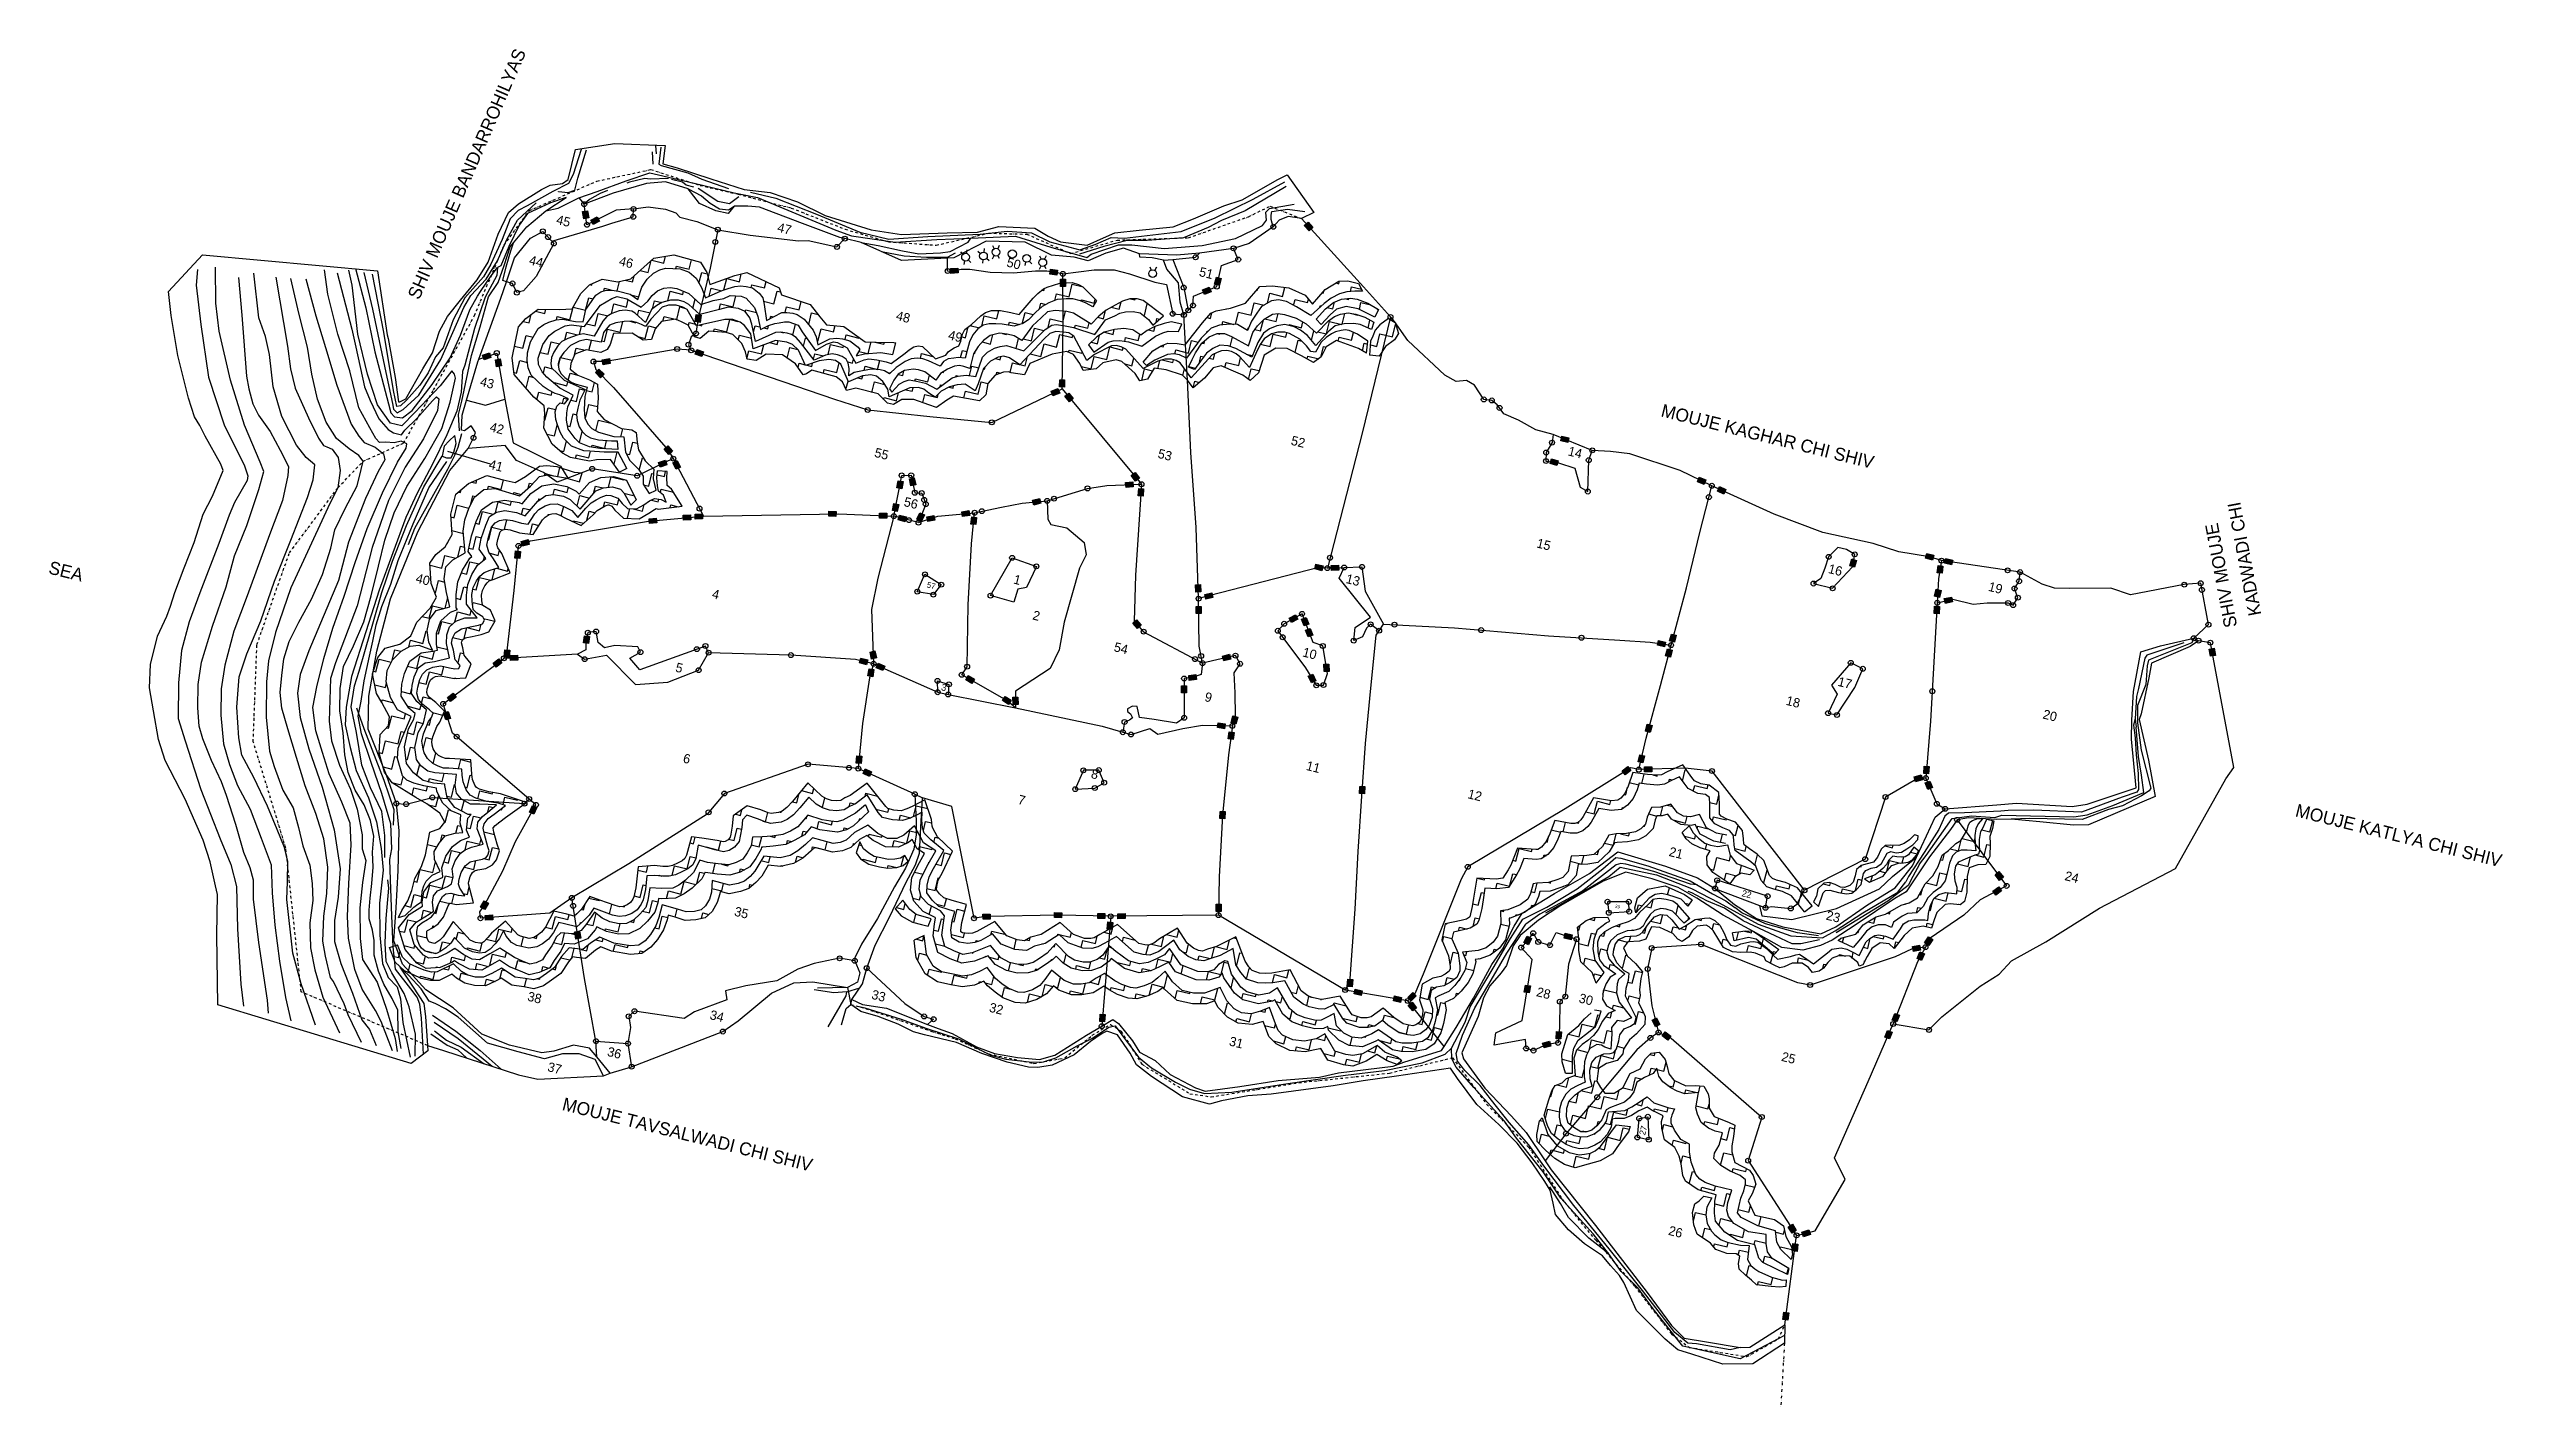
# Model space of a CAD drawing. Header units: metres. Extents: x 312545 to 317295, y 1913851 to 1916479.
import ezdxf

# ---------------------------------------------------------------- set-up
doc = ezdxf.new("R2010")
doc.units = ezdxf.units.M
doc.linetypes.add('DASHDOT', pattern=[1, 0.5, -0.25, 0, -0.25])
doc.linetypes.add('DIVIDE', pattern=[1.25, 0.5, -0.25, 0, -0.25, 0, -0.25])
for name, color, linetype in [('LINE_WATER', 4, 'Continuous'), ('OFF', 1, 'Continuous'), ('POLY_HATCH', 12, 'Continuous'), ('POLY_PARCEL', 6, 'Continuous'), ('POLY_WATER', 4, 'Continuous'), ('SYM_ARROW', 1, 'Continuous'), ('TEXT_MAPOUT', 7, 'Continuous'), ('TEXT_PARCEL', 7, 'Continuous'), ('V_BOUND_LINE', 7, 'Continuous'), ('V_BOUND_STREAM_LINE', 7, 'DASHDOT'), ('V_DIVIDE_LINE', 7, 'DIVIDE')]:
    doc.layers.add(name, color=color, linetype=linetype)
doc.styles.add('TEXT_MAP', font='')
doc.styles.get('TEXT_MAP').set_extended_font_data('Kruti Dev 050')
doc.dimstyles.get("Standard").update_dxf_attribs({"dimtxt": 0.18, "dimasz": 0.18, "dimexe": 0.18, "dimexo": 0.0625, "dimgap": 0.09, "dimtad": 0, "dimtih": 1, "dimtoh": 1, "dimdec": 4, "dimzin": 0, "dimdsep": 46, "dimtxsty": 'Standard', "dimcen": 0.09, "dimadec": 0, "dimazin": 0, "dimtfac": 1, "dimtdec": 4, "dimtofl": 0, "dimtmove": 0, "dimatfit": 3, "dimfxl": 1, "dimtolj": 1, "dimtzin": 0, "dimarcsym": 0})

msp = doc.modelspace()

# ---------------------------------------------------------------- texts
at = {"layer": 'TEXT_MAPOUT'}
for s, height, rotation, p in [('SHIV MOUJE BANDARROHILYAS', 25.053, 66.6296, (313261.4, 1915992.6)), ('MOUJE KAGHAR CHI SHIV', 25.053, 346.0748, (315663.4, 1915768.5)), ('KADWADI CHI', 25.053, 100.6624, (316827.2, 1915384.9)), ('SHIV MOUJE', 25.05, 100.6624, (316780.4, 1915362.2)), ('SEA', 25.05, 346.0748, (312542.5, 1915464.6)), ('MOUJE KATLYA CHI SHIV', 25.053, 346.0748, (316891.2, 1914994.5)), ('MOUJE TAVSALWADI CHI SHIV', 25.053, 346.0748, (313536.7, 1914426.4))]:
    msp.add_text(s, height=height, rotation=rotation, dxfattribs=at).set_placement(p)
at = {"layer": 'TEXT_PARCEL', "style": 'TEXT_MAP'}
for s, height, rotation, p in [('45', 18.04, 346.0748, (313525.6, 1916141.1)), ('47', 18.04, 346.0748, (313953.4, 1916126.1)), ('44', 18.04, 346.0748, (313472.9, 1916062.8)), ('46', 18.04, 346.0748, (313647.1, 1916061.1)), ('50', 18.04, 346.0748, (314397.3, 1916058.7)), ('51', 18.04, 346.0748, (314769.8, 1916040.3)), ('48', 18.04, 346.0748, (314183.2, 1915955.3)), ('49', 18.04, 346.0748, (314284.1, 1915917.8)), ('43', 18.04, 346.0748, (313377.9, 1915827.9)), ('42', 18.04, 346.0748, (313396.9, 1915739.8)), ('55', 18.04, 346.0748, (314141.4, 1915690.4)), ('52', 18.04, 346.0748, (314947.6, 1915713.8)), ('14', 18.04, 346.0748, (315483.8, 1915693.1)), ('41', 18.04, 346.0748, (313395.1, 1915667.5)), ('53', 18.04, 346.0748, (314689.8, 1915688.5)), ('56', 18.04, 346.0748, (314198.3, 1915595.2)), ('15', 18.04, 346.0748, (315423, 1915515)), ('16', 18.04, 346.0748, (315987.4, 1915465.6)), ('40', 18.04, 346.0748, (313253.7, 1915447.2)), ('4', 18, 346.0748, (313827, 1915417.1)), ('57', 11.16, 346.0748, (314243.1, 1915437.5)), ('1', 18, 346.0748, (314410.6, 1915445.1)), ('13', 18.04, 346.0748, (315053.8, 1915446.2)), ('19', 18.04, 346.0748, (316297.3, 1915431)), ('2', 18, 346.0748, (314447.5, 1915375.7)), ('54', 18.04, 346.0748, (314604.8, 1915314.2)), ('5', 18, 346.0748, (313756.3, 1915274.7)), ('10', 18.04, 346.0748, (314970, 1915304.1)), ('3', 13.2, 346.0748, (314270.9, 1915238.7)), ('9', 18, 346.0748, (314780.5, 1915217.8)), ('17', 18.04, 346.0748, (316005.9, 1915247.2)), ('18', 18.04, 346.0748, (315905.7, 1915210.4)), ('20', 18.04, 346.0748, (316402.8, 1915184)), ('6', 18, 346.0748, (313770.9, 1915098.8)), ('11', 18.04, 346.0748, (314976.9, 1915084.4)), ('8', 18, 346.0748, (314560.6, 1915068.9)), ('12', 18.04, 346.0748, (315289.7, 1915029.7)), ('7', 18, 346.0748, (314419.2, 1915018.8)), ('21', 18.04, 346.0748, (315679.1, 1914918)), ('22', 12.47, 346.0748, (315820.4, 1914840)), ('24', 18.04, 346.0748, (316445.1, 1914871.3)), ('35', 18.04, 346.0748, (313870.2, 1914802.4)), ('29', 6.07, 346.0748, (315575.7, 1914817.9)), ('23', 18.04, 346.0748, (315983.3, 1914794.8)), ('28', 18.04, 346.0748, (315422.6, 1914646.7)), ('38', 18.04, 346.0748, (313469.8, 1914638)), ('34', 18.04, 346.0748, (313822.7, 1914602.3)), ('33', 18.04, 346.0748, (314135.7, 1914641.6)), ('32', 18.04, 346.0748, (314363.4, 1914616.6)), ('30', 18.04, 346.0748, (315504.8, 1914634.6)), ('31', 18.04, 346.0748, (314827.9, 1914551.2)), ('36', 18.04, 346.0748, (313624.2, 1914531.1)), ('25', 18.04, 346.0748, (315896.8, 1914521.4)), ('37', 18.04, 346.0748, (313508.7, 1914501.6)), ('27', 12.03, 75.0519, (315634.1, 1914376.3)), ('26', 18.04, 346.0748, (315678.1, 1914184.7))]:
    msp.add_text(s, height=height, rotation=rotation, dxfattribs=at).set_placement(p)

# ---------------------------------------------------------------- hatches: boundary and pattern name
for points in [[(313580.2, 1916151), (313589.7, 1916152.7), (313587.2, 1916166.4), (313577.7, 1916164.7)], [(313610.5, 1916145.9), (313606.2, 1916154.5), (313593.7, 1916148.3), (313598, 1916139.7)], [(314984.1, 1916127.5), (314991.3, 1916134), (314981.9, 1916144.3), (314974.7, 1916137.8)], [(314304.6, 1916045.9), (314303.8, 1916055.5), (314289.9, 1916054.3), (314290.7, 1916044.7)], [(314495.8, 1916041.6), (314497, 1916051.2), (314483.2, 1916053), (314481.9, 1916043.4)], [(314502.8, 1916019.7), (314512.4, 1916019.7), (314512.4, 1916033.7), (314502.7, 1916033.6)], [(314794.4, 1916009.7), (314790.8, 1916018.7), (314777.9, 1916013.5), (314781.5, 1916004.5)], [(314801.1, 1916024.4), (314810.4, 1916022), (314814, 1916035.4), (314804.6, 1916037.9)], [(313795.8, 1915951.7), (313805.3, 1915950.3), (313807.4, 1915964.1), (313797.9, 1915965.5)], [(313808.8, 1915884.1), (313811.9, 1915893.2), (313798.7, 1915897.7), (313795.6, 1915888.6)], [(313400.3, 1915882), (313397.4, 1915891.2), (313384.1, 1915887), (313387, 1915877.8)], [(313411.4, 1915864.4), (313420.9, 1915866), (313418.5, 1915879.8), (313409, 1915878.1)], [(313612.5, 1915843.1), (313619.4, 1915849.9), (313609.5, 1915859.8), (313602.7, 1915853)], [(313631.4, 1915870.8), (313629.7, 1915880.3), (313616, 1915877.9), (313617.7, 1915868.4)], [(314501.2, 1915813.4), (314497.8, 1915822.4), (314484.8, 1915817.3), (314488.2, 1915808.3)], [(314510.8, 1915839), (314501.2, 1915839.2), (314500.9, 1915825.3), (314510.6, 1915825.1)], [(314520.1, 1915796.6), (314527.6, 1915802.7), (314518.6, 1915813.5), (314511.2, 1915807.3)], [(313742.7, 1915711.6), (313735.4, 1915705.2), (313744.6, 1915694.7), (313751.8, 1915701.1)], [(315484.7, 1915717.7), (315486.9, 1915727.1), (315473.4, 1915730.4), (315471.1, 1915721)], [(313741.1, 1915674.5), (313738.1, 1915683.7), (313724.9, 1915679.4), (313727.9, 1915670.2)], [(313758.8, 1915665.9), (313767.4, 1915670.3), (313760.9, 1915682.7), (313752.3, 1915678.2)], [(314647.8, 1915643), (314655.4, 1915648.9), (314647, 1915660), (314639.3, 1915654.1)], [(315463.7, 1915673.1), (315466.3, 1915682.4), (315452.9, 1915686.3), (315450.3, 1915677)], [(314185.9, 1915630.2), (314195.4, 1915628.4), (314198, 1915642.1), (314188.6, 1915643.9)], [(314213.2, 1915634), (314222.7, 1915636), (314219.8, 1915649.7), (314210.4, 1915647.7)], [(314643.5, 1915632.1), (314642.5, 1915641.7), (314628.6, 1915640.3), (314629.6, 1915630.7)], [(314653.2, 1915614.8), (314662.8, 1915614.1), (314663.7, 1915628.1), (314654.1, 1915628.7)], [(315748.4, 1915636.7), (315751.8, 1915645.7), (315738.8, 1915650.6), (315735.4, 1915641.6)], [(315786.7, 1915618.1), (315790.8, 1915626.9), (315778.1, 1915632.7), (315774.1, 1915623.9)], [(313721.4, 1915562.1), (313720.5, 1915571.7), (313706.6, 1915570.4), (313707.5, 1915560.8)], [(313787, 1915568), (313786.5, 1915577.7), (313772.6, 1915577), (313773.1, 1915567.3)], [(313809.8, 1915570.1), (313809.5, 1915579.7), (313795.6, 1915579.3), (313795.9, 1915569.6)], [(314068.1, 1915574.7), (314068.4, 1915584.3), (314054.4, 1915584.7), (314054.2, 1915575.1)], [(314166.4, 1915571.2), (314166.6, 1915580.8), (314152.6, 1915581.1), (314152.4, 1915571.5)], [(314189.6, 1915598), (314180.1, 1915599.8), (314177.4, 1915586.1), (314186.9, 1915584.3)], [(314202.4, 1915564.5), (314204.7, 1915573.9), (314191.2, 1915577.2), (314188.9, 1915567.9)], [(314239.5, 1915578), (314230.7, 1915582), (314224.9, 1915569.3), (314233.7, 1915565.3)], [(314259.5, 1915567.3), (314257.8, 1915576.8), (314244.1, 1915574.2), (314245.8, 1915564.7)], [(314327.1, 1915576.8), (314325.4, 1915586.3), (314311.7, 1915583.8), (314313.4, 1915574.3)], [(314329.5, 1915559.9), (314339.1, 1915558.9), (314340.5, 1915572.8), (314330.9, 1915573.8)], [(314464.5, 1915600.1), (314462.2, 1915609.4), (314448.6, 1915606), (314451, 1915596.6)], [(313474.7, 1915520.4), (313472.5, 1915529.8), (313458.9, 1915526.5), (313461.2, 1915517.1)], [(313446.5, 1915494), (313456.1, 1915493.1), (313457.4, 1915507), (313447.8, 1915507.9)], [(315008.5, 1915469.7), (315010.9, 1915479.1), (314997.3, 1915482.5), (314995, 1915473.1)], [(315041.3, 1915471), (315040.6, 1915480.6), (315026.7, 1915479.7), (315027.3, 1915470)], [(316030.3, 1915478.9), (316039.6, 1915476.3), (316043.4, 1915489.7), (316034.2, 1915492.4)], [(316190.5, 1915490.4), (316192.8, 1915499.8), (316179.3, 1915503.1), (316177, 1915493.7)], [(316199.7, 1915465.8), (316209.3, 1915464.7), (316210.8, 1915478.6), (316201.2, 1915479.6)], [(316227.5, 1915480.8), (316229.8, 1915490.2), (316216.3, 1915493.5), (316213.9, 1915484.1)], [(314774, 1915442.7), (314764.4, 1915442.4), (314764.9, 1915428.4), (314774.5, 1915428.8)], [(314797.9, 1915417.8), (314795.7, 1915427.1), (314782.1, 1915423.9), (314784.4, 1915414.5)], [(316194.5, 1915420.4), (316203.8, 1915418), (316207.2, 1915431.6), (316197.8, 1915433.9)], [(314652, 1915357.6), (314659.1, 1915364), (314649.8, 1915374.4), (314642.6, 1915367.9)], [(314775.1, 1915400.7), (314765.4, 1915400.6), (314765.5, 1915386.6), (314775.2, 1915386.7)], [(314962.2, 1915376), (314957.7, 1915384.5), (314945.4, 1915377.9), (314950, 1915369.4)], [(314974.2, 1915362.8), (314983.2, 1915366.2), (314978.2, 1915379.2), (314969.2, 1915375.8)], [(316193.8, 1915386.8), (316203.4, 1915386.3), (316204.2, 1915400.2), (316194.6, 1915400.8)], [(316229.1, 1915409.3), (316227.1, 1915418.7), (316213.4, 1915415.9), (316215.4, 1915406.4)], [(313579.8, 1915330.1), (313589.3, 1915328.8), (313591.3, 1915342.6), (313581.8, 1915343.9)], [(314982.3, 1915341.6), (314991.3, 1915345.1), (314986.3, 1915358.1), (314977.3, 1915354.6)], [(315671.7, 1915322.1), (315674, 1915331.5), (315660.5, 1915334.8), (315658.2, 1915325.5)], [(315694.6, 1915344.7), (315685.2, 1915347.2), (315681.6, 1915333.7), (315690.9, 1915331.2)], [(313421.5, 1915291.2), (313415.7, 1915298.9), (313404.6, 1915290.5), (313410.4, 1915282.8)], [(313437, 1915315.7), (313427.4, 1915316.8), (313425.8, 1915302.9), (313435.4, 1915301.8)], [(313452.2, 1915296.8), (313451.6, 1915306.4), (313437.7, 1915305.6), (313438.3, 1915296)], [(314127.3, 1915287.7), (314129.7, 1915297.1), (314116.1, 1915300.5), (314113.8, 1915291.1)], [(314129.9, 1915266.3), (314139.4, 1915264.6), (314141.8, 1915278.3), (314132.3, 1915280)], [(314137.3, 1915298.7), (314146.7, 1915300.9), (314143.5, 1915314.5), (314134.1, 1915312.3)], [(314158.8, 1915276.4), (314162.7, 1915285.2), (314150, 1915290.8), (314146.1, 1915282)], [(314832.4, 1915298.6), (314830.1, 1915307.9), (314816.5, 1915304.5), (314818.9, 1915295.2)], [(315012.9, 1915274.7), (315022.5, 1915274.9), (315022.1, 1915288.9), (315012.5, 1915288.6)], [(315674, 1915304.9), (315683.3, 1915302.5), (315686.9, 1915316), (315677.6, 1915318.4)], [(316728.8, 1915304.1), (316738.3, 1915305.8), (316735.8, 1915319.5), (316726.3, 1915317.8)], [(313333.1, 1915224.9), (313327.3, 1915232.6), (313316.2, 1915224.2), (313322, 1915216.5)], [(314331.4, 1915251.5), (314336.2, 1915259.9), (314324.1, 1915266.8), (314319.3, 1915258.4)], [(314737.2, 1915233.2), (314746.9, 1915233.3), (314746.8, 1915247.2), (314737.2, 1915247.2)], [(314765.9, 1915259.1), (314764.7, 1915268.7), (314750.9, 1915267), (314752, 1915257.5)], [(314988.3, 1915252.7), (314997.1, 1915256.8), (314991.2, 1915269.4), (314982.4, 1915265.3)], [(313312.8, 1915181.1), (313321.9, 1915184), (313317.7, 1915197.3), (313308.5, 1915194.3)], [(314402.3, 1915210.8), (314407.6, 1915218.9), (314395.9, 1915226.5), (314390.6, 1915218.4)], [(314411, 1915210.8), (314420.7, 1915211), (314420.4, 1915224.9), (314410.8, 1915224.8)], [(314845.7, 1915186.5), (314836.3, 1915188.9), (314832.8, 1915175.3), (314842.2, 1915172.9)], [(314820.2, 1915163.9), (314821.7, 1915173.4), (314807.9, 1915175.5), (314806.4, 1915166)], [(314827.3, 1915144.2), (314836.9, 1915143), (314838.7, 1915156.8), (314829.1, 1915158.1)], [(315647.9, 1915170.2), (315638.5, 1915172.8), (315634.9, 1915159.3), (315644.2, 1915156.8)], [(314118.5, 1915110.5), (314108.9, 1915111.4), (314107.6, 1915097.5), (314117.2, 1915096.6)], [(315606.7, 1915082.8), (315601.1, 1915090.6), (315589.8, 1915082.5), (315595.4, 1915074.6)], [(315633.3, 1915111.5), (315623.9, 1915113.6), (315620.8, 1915100), (315630.2, 1915097.9)], [(315647.4, 1915080.7), (315647.1, 1915090.3), (315633.2, 1915089.9), (315633.4, 1915080.3)], [(316184.3, 1915090.6), (316174.6, 1915091.4), (316173.5, 1915077.5), (316183.1, 1915076.7)], [(314133.3, 1915071.5), (314137.3, 1915080.3), (314124.6, 1915086), (314120.6, 1915077.2)], [(315081.4, 1915038.5), (315091.1, 1915037.9), (315092, 1915051.8), (315082.3, 1915052.4)], [(316170.9, 1915065.2), (316168.3, 1915074.5), (316154.9, 1915070.7), (316157.5, 1915061.4)], [(316181.8, 1915046), (316190.7, 1915049.9), (316185.2, 1915062.7), (316176.3, 1915058.9)], [(313489.5, 1915011.3), (313480.7, 1915015.2), (313474.9, 1915002.5), (313483.7, 1914998.5)], [(314811, 1914990.1), (314820.7, 1914989.6), (314821.4, 1915003.5), (314811.8, 1915004)], [(316324.2, 1914850), (316318.6, 1914857.9), (316307.2, 1914849.8), (316312.8, 1914842)], [(316320.3, 1914870.5), (316327.8, 1914876.6), (316319, 1914887.4), (316311.5, 1914881.3)], [(313395.5, 1914826.4), (313387, 1914830.9), (313380.4, 1914818.6), (313388.9, 1914814.1)], [(313403.9, 1914794.1), (313403.2, 1914803.7), (313389.3, 1914802.7), (313390, 1914793.1)], [(314366.8, 1914795.5), (314366.6, 1914805.2), (314352.7, 1914804.9), (314352.9, 1914795.2)], [(314505, 1914798.1), (314505.2, 1914807.7), (314491.2, 1914808), (314491, 1914798.3)], [(314588.8, 1914796.5), (314588.7, 1914806.2), (314574.8, 1914806.1), (314574.8, 1914796.4)], [(314628, 1914796.4), (314627.9, 1914806.1), (314613.9, 1914805.9), (314614, 1914796.3)], [(314813.9, 1914824.1), (314804.3, 1914824.3), (314804, 1914810.4), (314813.6, 1914810.2)], [(313564.7, 1914756.9), (313574.2, 1914758.4), (313572, 1914772.2), (313562.5, 1914770.7)], [(314593, 1914776.1), (314602.6, 1914775.3), (314603.8, 1914789.2), (314594.1, 1914790)], [(315414.7, 1914758), (315406.2, 1914762.4), (315399.8, 1914750), (315408.3, 1914745.6)], [(315491, 1914755.4), (315493.4, 1914764.8), (315479.8, 1914768.2), (315477.5, 1914758.8)], [(316191, 1914755.9), (316182.9, 1914761.3), (316175.2, 1914749.7), (316183.2, 1914744.3)], [(316167.2, 1914735.4), (316165.5, 1914744.9), (316151.8, 1914742.4), (316153.5, 1914732.9)], [(316160.6, 1914719.1), (316169.5, 1914715.4), (316174.9, 1914728.3), (316166, 1914732)], [(315068.4, 1914678.4), (315058.8, 1914679), (315057.8, 1914665.1), (315067.5, 1914664.5)], [(315400.5, 1914654.1), (315410, 1914652.6), (315412.2, 1914666.3), (315402.7, 1914667.8)], [(315084.6, 1914647.5), (315086.9, 1914656.8), (315073.3, 1914660.2), (315071, 1914650.8)], [(315160.6, 1914634.1), (315162.9, 1914643.5), (315149.4, 1914646.9), (315147, 1914637.5)], [(315191.5, 1914646.8), (315184.7, 1914653.7), (315174.8, 1914643.9), (315181.5, 1914637)], [(315184.5, 1914617.7), (315192, 1914623.7), (315183.3, 1914634.6), (315175.8, 1914628.5)], [(314589.4, 1914610.7), (314579.7, 1914611.5), (314578.6, 1914597.6), (314588.2, 1914596.8)], [(315472.2, 1914577.4), (315462.6, 1914577.9), (315461.9, 1914564), (315471.5, 1914563.5)], [(315654.2, 1914587.3), (315662.8, 1914591.6), (315656.6, 1914604.1), (315648, 1914599.8)], [(315678.3, 1914561), (315684.2, 1914568.7), (315673.2, 1914577.2), (315667.3, 1914569.6)], [(316112.6, 1914576.4), (316103.7, 1914580), (316098.4, 1914567.1), (316107.3, 1914563.5)], [(316126.5, 1914609.6), (316117.5, 1914613.1), (316112.4, 1914600.1), (316121.4, 1914596.6)], [(315452, 1914549.8), (315449.5, 1914559.1), (315436, 1914555.4), (315438.6, 1914546.1)], [(315919.4, 1914204.9), (315911.3, 1914199.6), (315918.8, 1914187.9), (315926.9, 1914193.1)], [(315954.1, 1914185.1), (315951, 1914194.3), (315937.8, 1914189.9), (315940.8, 1914180.7)], [(315918.7, 1914153.6), (315928.3, 1914152.3), (315930.1, 1914166.1), (315920.5, 1914167.4)], [(315912.4, 1914033.3), (315902.9, 1914034.6), (315901, 1914020.8), (315910.6, 1914019.5)]]:
    msp.add_hatch(color=256).paths.add_polyline_path(points)

# ---------------------------------------------------------------- linework, layer by layer
for points in [[(313587.2, 1916166.4), (313589.7, 1916152.7), (313580.2, 1916151), (313577.7, 1916164.7)], [(313593.7, 1916148.3), (313606.2, 1916154.5), (313610.5, 1916145.9), (313598, 1916139.7)], [(314981.9, 1916144.3), (314991.3, 1916134), (314984.1, 1916127.5), (314974.7, 1916137.8)], [(314289.9, 1916054.3), (314303.8, 1916055.5), (314304.6, 1916045.9), (314290.7, 1916044.7)], [(314483.2, 1916053), (314497, 1916051.2), (314495.8, 1916041.6), (314481.9, 1916043.4)], [(314512.4, 1916033.7), (314512.4, 1916019.7), (314502.8, 1916019.7), (314502.7, 1916033.6)], [(314777.9, 1916013.5), (314790.8, 1916018.7), (314794.4, 1916009.7), (314781.5, 1916004.5)], [(314814, 1916035.4), (314810.4, 1916022), (314801.1, 1916024.4), (314804.6, 1916037.9)], [(313807.4, 1915964.1), (313805.3, 1915950.3), (313795.8, 1915951.7), (313797.9, 1915965.5)], [(313798.7, 1915897.7), (313811.9, 1915893.2), (313808.8, 1915884.1), (313795.6, 1915888.6)], [(313384.1, 1915887), (313397.4, 1915891.2), (313400.3, 1915882), (313387, 1915877.8)], [(313418.5, 1915879.8), (313420.9, 1915866), (313411.4, 1915864.4), (313409, 1915878.1)], [(313609.5, 1915859.8), (313619.4, 1915849.9), (313612.5, 1915843.1), (313602.7, 1915853)], [(313616, 1915877.9), (313629.7, 1915880.3), (313631.4, 1915870.8), (313617.7, 1915868.4)], [(314484.8, 1915817.3), (314497.8, 1915822.4), (314501.2, 1915813.4), (314488.2, 1915808.3)], [(314500.9, 1915825.3), (314501.2, 1915839.2), (314510.8, 1915839), (314510.6, 1915825.1)], [(314518.6, 1915813.5), (314527.6, 1915802.7), (314520.1, 1915796.6), (314511.2, 1915807.3)], [(313744.6, 1915694.7), (313735.4, 1915705.2), (313742.7, 1915711.6), (313751.8, 1915701.1)], [(315473.4, 1915730.4), (315486.9, 1915727.1), (315484.7, 1915717.7), (315471.1, 1915721)], [(313724.9, 1915679.4), (313738.1, 1915683.7), (313741.1, 1915674.5), (313727.9, 1915670.2)], [(313760.9, 1915682.7), (313767.4, 1915670.3), (313758.8, 1915665.9), (313752.3, 1915678.2)], [(314647, 1915660), (314655.4, 1915648.9), (314647.8, 1915643), (314639.3, 1915654.1)], [(315452.9, 1915686.3), (315466.3, 1915682.4), (315463.7, 1915673.1), (315450.3, 1915677)], [(314198, 1915642.1), (314195.4, 1915628.4), (314185.9, 1915630.2), (314188.6, 1915643.9)], [(314219.8, 1915649.7), (314222.7, 1915636), (314213.2, 1915634), (314210.4, 1915647.7)], [(314628.6, 1915640.3), (314642.5, 1915641.7), (314643.5, 1915632.1), (314629.6, 1915630.7)], [(314663.7, 1915628.1), (314662.8, 1915614.1), (314653.2, 1915614.8), (314654.1, 1915628.7)], [(315738.8, 1915650.6), (315751.8, 1915645.7), (315748.4, 1915636.7), (315735.4, 1915641.6)], [(315778.1, 1915632.7), (315790.8, 1915626.9), (315786.7, 1915618.1), (315774.1, 1915623.9)], [(313706.6, 1915570.4), (313720.5, 1915571.7), (313721.4, 1915562.1), (313707.5, 1915560.8)], [(313772.6, 1915577), (313786.5, 1915577.7), (313787, 1915568), (313773.1, 1915567.3)], [(313795.6, 1915579.3), (313809.5, 1915579.7), (313809.8, 1915570.1), (313795.9, 1915569.6)], [(314054.4, 1915584.7), (314068.4, 1915584.3), (314068.1, 1915574.7), (314054.2, 1915575.1)], [(314152.6, 1915581.1), (314166.6, 1915580.8), (314166.4, 1915571.2), (314152.4, 1915571.5)], [(314177.4, 1915586.1), (314180.1, 1915599.8), (314189.6, 1915598), (314186.9, 1915584.3)], [(314191.2, 1915577.2), (314204.7, 1915573.9), (314202.4, 1915564.5), (314188.9, 1915567.9)], [(314224.9, 1915569.3), (314230.7, 1915582), (314239.5, 1915578), (314233.7, 1915565.3)], [(314244.1, 1915574.2), (314257.8, 1915576.8), (314259.5, 1915567.3), (314245.8, 1915564.7)], [(314311.7, 1915583.8), (314325.4, 1915586.3), (314327.1, 1915576.8), (314313.4, 1915574.3)], [(314340.5, 1915572.8), (314339.1, 1915558.9), (314329.5, 1915559.9), (314330.9, 1915573.8)], [(314448.6, 1915606), (314462.2, 1915609.4), (314464.5, 1915600.1), (314451, 1915596.6)], [(313458.9, 1915526.5), (313472.5, 1915529.8), (313474.7, 1915520.4), (313461.2, 1915517.1)], [(313457.4, 1915507), (313456.1, 1915493.1), (313446.5, 1915494), (313447.8, 1915507.9)], [(314997.3, 1915482.5), (315010.9, 1915479.1), (315008.5, 1915469.7), (314995, 1915473.1)], [(315026.7, 1915479.7), (315040.6, 1915480.6), (315041.3, 1915471), (315027.3, 1915470)], [(316043.4, 1915489.7), (316039.6, 1915476.3), (316030.3, 1915478.9), (316034.2, 1915492.4)], [(316179.3, 1915503.1), (316192.8, 1915499.8), (316190.5, 1915490.4), (316177, 1915493.7)], [(316210.8, 1915478.6), (316209.3, 1915464.7), (316199.7, 1915465.8), (316201.2, 1915479.6)], [(316216.3, 1915493.5), (316229.8, 1915490.2), (316227.5, 1915480.8), (316213.9, 1915484.1)], [(314764.9, 1915428.4), (314764.4, 1915442.4), (314774, 1915442.7), (314774.5, 1915428.8)], [(314782.1, 1915423.9), (314795.7, 1915427.1), (314797.9, 1915417.8), (314784.4, 1915414.5)], [(316207.2, 1915431.6), (316203.8, 1915418), (316194.5, 1915420.4), (316197.8, 1915433.9)], [(314649.8, 1915374.4), (314659.1, 1915364), (314652, 1915357.6), (314642.6, 1915367.9)], [(314765.5, 1915386.6), (314765.4, 1915400.6), (314775.1, 1915400.7), (314775.2, 1915386.7)], [(314945.4, 1915377.9), (314957.7, 1915384.5), (314962.2, 1915376), (314950, 1915369.4)], [(314978.2, 1915379.2), (314983.2, 1915366.2), (314974.2, 1915362.8), (314969.2, 1915375.8)], [(316204.2, 1915400.2), (316203.4, 1915386.3), (316193.8, 1915386.8), (316194.6, 1915400.8)], [(316213.4, 1915415.9), (316227.1, 1915418.7), (316229.1, 1915409.3), (316215.4, 1915406.4)], [(313591.3, 1915342.6), (313589.3, 1915328.8), (313579.8, 1915330.1), (313581.8, 1915343.9)], [(314986.3, 1915358.1), (314991.3, 1915345.1), (314982.3, 1915341.6), (314977.3, 1915354.6)], [(315660.5, 1915334.8), (315674, 1915331.5), (315671.7, 1915322.1), (315658.2, 1915325.5)], [(315681.6, 1915333.7), (315685.2, 1915347.2), (315694.6, 1915344.7), (315690.9, 1915331.2)], [(313404.6, 1915290.5), (313415.7, 1915298.9), (313421.5, 1915291.2), (313410.4, 1915282.8)], [(313425.8, 1915302.9), (313427.4, 1915316.8), (313437, 1915315.7), (313435.4, 1915301.8)], [(313437.7, 1915305.6), (313451.6, 1915306.4), (313452.2, 1915296.8), (313438.3, 1915296)], [(314116.1, 1915300.5), (314129.7, 1915297.1), (314127.3, 1915287.7), (314113.8, 1915291.1)], [(314141.8, 1915278.3), (314139.4, 1915264.6), (314129.9, 1915266.3), (314132.3, 1915280)], [(314143.5, 1915314.5), (314146.7, 1915300.9), (314137.3, 1915298.7), (314134.1, 1915312.3)], [(314150, 1915290.8), (314162.7, 1915285.2), (314158.8, 1915276.4), (314146.1, 1915282)], [(314816.5, 1915304.5), (314830.1, 1915307.9), (314832.4, 1915298.6), (314818.9, 1915295.2)], [(315022.1, 1915288.9), (315022.5, 1915274.9), (315012.9, 1915274.7), (315012.5, 1915288.6)], [(315686.9, 1915316), (315683.3, 1915302.5), (315674, 1915304.9), (315677.6, 1915318.4)], [(316735.8, 1915319.5), (316738.3, 1915305.8), (316728.8, 1915304.1), (316726.3, 1915317.8)], [(313316.2, 1915224.2), (313327.3, 1915232.6), (313333.1, 1915224.9), (313322, 1915216.5)], [(314324.1, 1915266.8), (314336.2, 1915259.9), (314331.4, 1915251.5), (314319.3, 1915258.4)], [(314746.8, 1915247.2), (314746.9, 1915233.3), (314737.2, 1915233.2), (314737.2, 1915247.2)], [(314750.9, 1915267), (314764.7, 1915268.7), (314765.9, 1915259.1), (314752, 1915257.5)], [(314991.2, 1915269.4), (314997.1, 1915256.8), (314988.3, 1915252.7), (314982.4, 1915265.3)], [(313317.7, 1915197.3), (313321.9, 1915184), (313312.8, 1915181.1), (313308.5, 1915194.3)], [(314395.9, 1915226.5), (314407.6, 1915218.9), (314402.3, 1915210.8), (314390.6, 1915218.4)], [(314420.4, 1915224.9), (314420.7, 1915211), (314411, 1915210.8), (314410.8, 1915224.8)], [(314832.8, 1915175.3), (314836.3, 1915188.9), (314845.7, 1915186.5), (314842.2, 1915172.9)], [(314807.9, 1915175.5), (314821.7, 1915173.4), (314820.2, 1915163.9), (314806.4, 1915166)], [(314838.7, 1915156.8), (314836.9, 1915143), (314827.3, 1915144.2), (314829.1, 1915158.1)], [(315634.9, 1915159.3), (315638.5, 1915172.8), (315647.9, 1915170.2), (315644.2, 1915156.8)], [(314107.6, 1915097.5), (314108.9, 1915111.4), (314118.5, 1915110.5), (314117.2, 1915096.6)], [(315589.8, 1915082.5), (315601.1, 1915090.6), (315606.7, 1915082.8), (315595.4, 1915074.6)], [(315620.8, 1915100), (315623.9, 1915113.6), (315633.3, 1915111.5), (315630.2, 1915097.9)], [(315633.2, 1915089.9), (315647.1, 1915090.3), (315647.4, 1915080.7), (315633.4, 1915080.3)], [(316173.5, 1915077.5), (316174.6, 1915091.4), (316184.3, 1915090.6), (316183.1, 1915076.7)], [(314124.6, 1915086), (314137.3, 1915080.3), (314133.3, 1915071.5), (314120.6, 1915077.2)], [(315092, 1915051.8), (315091.1, 1915037.9), (315081.4, 1915038.5), (315082.3, 1915052.4)], [(316154.9, 1915070.7), (316168.3, 1915074.5), (316170.9, 1915065.2), (316157.5, 1915061.4)], [(316185.2, 1915062.7), (316190.7, 1915049.9), (316181.8, 1915046), (316176.3, 1915058.9)], [(313474.9, 1915002.5), (313480.7, 1915015.2), (313489.5, 1915011.3), (313483.7, 1914998.5)], [(314821.4, 1915003.5), (314820.7, 1914989.6), (314811, 1914990.1), (314811.8, 1915004)], [(316307.2, 1914849.8), (316318.6, 1914857.9), (316324.2, 1914850), (316312.8, 1914842)], [(316319, 1914887.4), (316327.8, 1914876.6), (316320.3, 1914870.5), (316311.5, 1914881.3)], [(313380.4, 1914818.6), (313387, 1914830.9), (313395.5, 1914826.4), (313388.9, 1914814.1)], [(313389.3, 1914802.7), (313403.2, 1914803.7), (313403.9, 1914794.1), (313390, 1914793.1)], [(314352.7, 1914804.9), (314366.6, 1914805.2), (314366.8, 1914795.5), (314352.9, 1914795.2)], [(314491.2, 1914808), (314505.2, 1914807.7), (314505, 1914798.1), (314491, 1914798.3)], [(314574.8, 1914806.1), (314588.7, 1914806.2), (314588.8, 1914796.5), (314574.8, 1914796.4)], [(314613.9, 1914805.9), (314627.9, 1914806.1), (314628, 1914796.4), (314614, 1914796.3)], [(314804, 1914810.4), (314804.3, 1914824.3), (314813.9, 1914824.1), (314813.6, 1914810.2)], [(313572, 1914772.2), (313574.2, 1914758.4), (313564.7, 1914756.9), (313562.5, 1914770.7)], [(314603.8, 1914789.2), (314602.6, 1914775.3), (314593, 1914776.1), (314594.1, 1914790)], [(315399.8, 1914750), (315406.2, 1914762.4), (315414.7, 1914758), (315408.3, 1914745.6)], [(315479.8, 1914768.2), (315493.4, 1914764.8), (315491, 1914755.4), (315477.5, 1914758.8)], [(316175.2, 1914749.7), (316182.9, 1914761.3), (316191, 1914755.9), (316183.2, 1914744.3)], [(316151.8, 1914742.4), (316165.5, 1914744.9), (316167.2, 1914735.4), (316153.5, 1914732.9)], [(316174.9, 1914728.3), (316169.5, 1914715.4), (316160.6, 1914719.1), (316166, 1914732)], [(315057.8, 1914665.1), (315058.8, 1914679), (315068.4, 1914678.4), (315067.5, 1914664.5)], [(315412.2, 1914666.3), (315410, 1914652.6), (315400.5, 1914654.1), (315402.7, 1914667.8)], [(315073.3, 1914660.2), (315086.9, 1914656.8), (315084.6, 1914647.5), (315071, 1914650.8)], [(315149.4, 1914646.9), (315162.9, 1914643.5), (315160.6, 1914634.1), (315147, 1914637.5)], [(315174.8, 1914643.9), (315184.7, 1914653.7), (315191.5, 1914646.8), (315181.5, 1914637)], [(315183.3, 1914634.6), (315192, 1914623.7), (315184.5, 1914617.7), (315175.8, 1914628.5)], [(314578.6, 1914597.6), (314579.7, 1914611.5), (314589.4, 1914610.7), (314588.2, 1914596.8)], [(315461.9, 1914564), (315462.6, 1914577.9), (315472.2, 1914577.4), (315471.5, 1914563.5)], [(315656.6, 1914604.1), (315662.8, 1914591.6), (315654.2, 1914587.3), (315648, 1914599.8)], [(315673.2, 1914577.2), (315684.2, 1914568.7), (315678.3, 1914561), (315667.3, 1914569.6)], [(316098.4, 1914567.1), (316103.7, 1914580), (316112.6, 1914576.4), (316107.3, 1914563.5)], [(316112.4, 1914600.1), (316117.5, 1914613.1), (316126.5, 1914609.6), (316121.4, 1914596.6)], [(315436, 1914555.4), (315449.5, 1914559.1), (315452, 1914549.8), (315438.6, 1914546.1)], [(315918.8, 1914187.9), (315911.3, 1914199.6), (315919.4, 1914204.9), (315926.9, 1914193.1)], [(315937.8, 1914189.9), (315951, 1914194.3), (315954.1, 1914185.1), (315940.8, 1914180.7)], [(315930.1, 1914166.1), (315928.3, 1914152.3), (315918.7, 1914153.6), (315920.5, 1914167.4)], [(315901, 1914020.8), (315902.9, 1914034.6), (315912.4, 1914033.3), (315910.6, 1914019.5)]]:
    msp.add_lwpolyline(points, close=True)
for points in [[(314309.1, 1916086.8), (314313.9, 1916081.9)], [(314321.8, 1916090.5), (314320.5, 1916083.8)], [(314342.9, 1916088.3), (314348.1, 1916083.7)], [(314355.2, 1916093), (314354.5, 1916086.2)], [(314371.2, 1916098.9), (314374.3, 1916092.8)], [(314384.3, 1916098.9), (314381.2, 1916092.8)], [(314316.6, 1916062.4), (314317.8, 1916069.1)], [(314329.2, 1916066.4), (314324.3, 1916071.2)], [(314352.5, 1916064.6), (314353, 1916071.4)], [(314364.6, 1916069.6), (314359.4, 1916074)], [(314371.5, 1916073.3), (314374.5, 1916079.5)], [(314384.7, 1916073.7), (314381.4, 1916079.6)], [(314434.4, 1916060.1), (314435.8, 1916066.8)], [(314447.1, 1916063.7), (314442.4, 1916068.7)], [(314461.9, 1916078.8), (314465.1, 1916072.8)], [(314462.2, 1916053.3), (314465.2, 1916059.4)], [(314475.1, 1916078.8), (314471.9, 1916072.8)], [(314475.3, 1916053.6), (314472.1, 1916059.6)], [(314675.4, 1916057.7), (314678.2, 1916051.5)], [(314688.6, 1916057), (314685.1, 1916051.1)]]:
    msp.add_lwpolyline(points)
for centre, radius in [((313581, 1916178.9), 4.77), ((313586.3, 1916139.2), 4.77), ((313675.9, 1916154.7), 4.77), ((313676.2, 1916169.8), 4.77), ((313839.6, 1916129.6), 4.77), ((314914.7, 1916135.3), 4.77), ((313500.8, 1916126.4), 4.77), ((313511, 1916115.3), 4.77), ((313522.2, 1916103.1), 4.77), ((313834.8, 1916105.9), 4.77), ((314070.1, 1916096.3), 4.77), ((314085.3, 1916112.3), 4.77), ((314353.7, 1916078.8), 7.47), ((314353.7, 1916078.8), 7.47), ((314377.8, 1916086.2), 7.47), ((314377.8, 1916086.2), 7.47), ((314409.6, 1916082.7), 7.98), ((314837.8, 1916093.5), 4.77), ((314284.3, 1916049.7), 4.77), ((314319, 1916076.5), 7.47), ((314319, 1916076.5), 7.47), ((314437.3, 1916074.1), 7.47), ((314468.5, 1916066.1), 7.47), ((314468.5, 1916066.1), 7.47), ((314507.5, 1916044.2), 4.77), ((314681.3, 1916044.7), 7.47), ((314764.3, 1916076.3), 4.77), ((314846.8, 1916071.9), 4.77), ((313442.1, 1916025.7), 4.77), ((313450.7, 1916007.8), 4.77), ((314741.2, 1916017.6), 4.77), ((314805.2, 1916019.5), 4.77), ((314719.9, 1915966.9), 4.77), ((314741.7, 1915964.7), 4.77), ((314750.2, 1915973.5), 4.77), ((314759.2, 1915983), 4.77), ((315141.5, 1915960.8), 4.77), ((313761, 1915898.7), 4.77), ((313782.7, 1915907.1), 4.77), ((313788.1, 1915896.3), 4.77), ((313797.3, 1915928.8), 4.77), ((313411.7, 1915890.9), 4.77), ((313599, 1915874.4), 4.77), ((315322, 1915801.2), 4.77), ((315337.6, 1915799.2), 4.77), ((314129.6, 1915780.8), 4.77), ((314370, 1915756.8), 4.77), ((315352.6, 1915784.8), 4.77), ((313366.6, 1915726.8), 4.77), ((315454.2, 1915717.6), 4.77), ((315532.1, 1915702.6), 4.77), ((313596.4, 1915666.9), 4.77), ((313753.4, 1915686.6), 4.77), ((314195.4, 1915654.2), 4.77), ((314213.9, 1915654.4), 4.77), ((315442.4, 1915682), 4.77), ((315442.8, 1915698.4), 4.77), ((315525.3, 1915683.8), 4.77), ((313683.5, 1915653.4), 4.77), ((314221, 1915620.6), 4.77), ((314234.1, 1915620), 4.77), ((314238.9, 1915606.8), 4.77), ((314490.3, 1915609.1), 4.77), ((314555.2, 1915629), 4.77), ((314659.5, 1915637), 4.77), ((315523.4, 1915622.9), 4.77), ((315757.7, 1915612.2), 4.77), ((315763.4, 1915634.1), 4.77), ((313804.1, 1915589.9), 4.77), ((314180.3, 1915575.2), 4.77), ((314209.6, 1915567.5), 4.77), ((314227.9, 1915562.7), 4.77), ((314242, 1915598.5), 4.77), ((314336.6, 1915581.9), 4.77), ((314350.7, 1915584.9), 4.77), ((314477, 1915605), 4.77), ((313453.6, 1915517.7), 4.77), ((314409.1, 1915494.6), 4.77), ((314456.1, 1915478.1), 4.77), ((315019.3, 1915474.8), 4.77), ((315024.4, 1915494.8), 4.77), ((315051.8, 1915475.9), 4.77), ((315086.3, 1915477.1), 4.77), ((315989.5, 1915496.6), 4.77), ((316040, 1915501.3), 4.77), ((316207.8, 1915489.2), 4.77), ((316336, 1915470.5), 4.77), ((316360, 1915467), 4.77), ((314225.6, 1915429.1), 4.77), ((314240.5, 1915462.7), 4.77), ((314256.7, 1915423.4), 4.77), ((314272, 1915442.7), 4.77), ((314367.4, 1915421.5), 4.77), ((315960.2, 1915444.8), 4.77), ((315997.3, 1915435.6), 4.77), ((316349.4, 1915435.3), 4.77), ((316355.8, 1915417.5), 4.77), ((316358.1, 1915449.4), 4.77), ((316677.9, 1915442.7), 4.77), ((316709.6, 1915445.4), 4.77), ((316712, 1915432.6), 4.77), ((314770.1, 1915415.7), 4.77), ((314970.3, 1915386.1), 4.77), ((316199.8, 1915407.7), 4.77), ((316336.8, 1915407.3), 4.77), ((316346.6, 1915403), 4.77), ((313587.9, 1915349.9), 4.77), ((313603.9, 1915352.1), 4.77), ((313815.5, 1915323.9), 4.77), ((314663.7, 1915351.7), 4.77), ((314923.4, 1915353.5), 4.77), ((314932.8, 1915340.9), 4.77), ((314935.7, 1915367), 4.77), ((315010.4, 1915324), 4.77), ((315070.3, 1915334.4), 4.77), ((315103.1, 1915366), 4.77), ((315119.4, 1915353.6), 4.77), ((315149.4, 1915365.2), 4.77), ((315316.8, 1915354.8), 4.77), ((315511.3, 1915340), 4.77), ((315684.5, 1915325.7), 4.77), ((316696.1, 1915339), 4.77), ((316705.6, 1915334.2), 4.77), ((316724.6, 1915365.4), 4.77), ((316728.3, 1915330.4), 4.77), ((313425.4, 1915300.1), 4.77), ((313581.8, 1915298.5), 4.77), ((313689.7, 1915312.1), 4.77), ((313799, 1915317.9), 4.77), ((313802.4, 1915277.2), 4.77), ((313821.8, 1915311), 4.77), ((313981.1, 1915306.4), 4.77), ((314141.1, 1915289.5), 4.77), ((314322, 1915284), 4.77), ((314763.1, 1915298.7), 4.77), ((314774.9, 1915304.6), 4.77), ((314777.7, 1915290.9), 4.77), ((314841.5, 1915305.4), 4.77), ((314850.3, 1915289.6), 4.77), ((316032.3, 1915291.4), 4.77), ((316055.7, 1915279.9), 4.77), ((314264.7, 1915256.6), 4.77), ((314265.1, 1915234.5), 4.77), ((314285.3, 1915230.2), 4.77), ((314286.9, 1915249.7), 4.77), ((314311.6, 1915268.3), 4.77), ((314742, 1915261.1), 4.77), ((314997.9, 1915247.9), 4.77), ((315012, 1915248.5), 4.77), ((316190.1, 1915236.4), 4.77), ((313307.9, 1915212), 4.77), ((314742.2, 1915185.1), 4.77), ((315988.4, 1915194), 4.77), ((316005.6, 1915190.5), 4.77), ((313334.1, 1915148.5), 4.77), ((314623.4, 1915157.1), 4.77), ((314626.8, 1915176.8), 4.77), ((314639.3, 1915152.8), 4.77), ((314835.4, 1915169.2), 4.77), ((314014.1, 1915095), 4.77), ((314093.4, 1915088.2), 4.77), ((314111.4, 1915086.7), 4.77), ((314576.9, 1915083.8), 4.77), ((315622.3, 1915084.8), 4.77), ((313852.2, 1915038.5), 4.77), ((314220.7, 1915037.3), 4.77), ((314531.4, 1915046.9), 4.77), ((314547.1, 1915083.4), 4.77), ((314569.1, 1915049.1), 4.77), ((314587.3, 1915059.4), 4.77), ((315763.8, 1915082), 4.77), ((316177.5, 1915068.3), 4.77), ((313217.4, 1915019.2), 4.77), ((313236.5, 1915018), 4.77), ((313287.1, 1915030.9), 4.77), ((313465.3, 1915018.9), 4.77), ((313474.3, 1915027.9), 4.77), ((313487.6, 1915016.5), 4.77), ((313821.7, 1915002.2), 4.77), ((316099.5, 1915031.7), 4.77), ((316198.9, 1915018.6), 4.77), ((316214.9, 1915008.9), 4.77), ((316238.1, 1914987.6), 4.77), ((315291.1, 1914896.6), 4.77), ((316060.4, 1914911.4), 4.77), ((315769.7, 1914854.7), 4.77), ((315773.8, 1914870.6), 4.77), ((315942.6, 1914851.2), 4.77), ((316334, 1914859.7), 4.77), ((313557, 1914836.5), 4.77), ((313559.5, 1914821), 4.77), ((314599.9, 1914800.9), 4.77), ((314808.7, 1914803.2), 4.77), ((315561.7, 1914829), 4.77), ((315564.2, 1914807.8), 4.77), ((315602.7, 1914829), 4.77), ((315603.5, 1914810.1), 4.77), ((315867.3, 1914817.4), 4.77), ((315871.5, 1914839.7), 4.77), ((315916.3, 1914816.1), 4.77), ((313380.2, 1914797.2), 4.77), ((314335.4, 1914797.1), 4.77), ((315417.7, 1914768.2), 4.77), ((315427.4, 1914751.3), 4.77), ((315501.6, 1914756.6), 4.77), ((314075.3, 1914719.6), 4.77), ((314104.6, 1914714.7), 4.77), ((315394.6, 1914740.4), 4.77), ((315450.1, 1914745.1), 4.77), ((315647.1, 1914739.6), 4.77), ((315742.6, 1914746.6), 4.77), ((316177, 1914741.2), 4.77), ((314127.7, 1914700.7), 4.77), ((315053.9, 1914658.2), 4.77), ((315639.2, 1914699), 4.77), ((315953.6, 1914667.9), 4.77), ((313678.4, 1914617.2), 4.77), ((315175.2, 1914637), 4.77), ((315469.3, 1914635.8), 4.77), ((315479.8, 1914645.4), 4.77), ((313667, 1914607.4), 4.77), ((313849.3, 1914577.8), 4.77), ((314238.8, 1914607.1), 4.77), ((314257.2, 1914601.7), 4.77), ((314582.7, 1914588.3), 4.77), ((315644.6, 1914565.6), 4.77), ((315660.4, 1914576), 4.77), ((316114.6, 1914592.5), 4.77), ((316183.7, 1914581), 4.77), ((313603.7, 1914559.2), 4.77), ((313665.6, 1914554.6), 4.77), ((315404, 1914545.2), 4.77), ((315418.1, 1914541.1), 4.77), ((315465.7, 1914555.9), 4.77), ((313672.7, 1914509.8), 4.77), ((315541.6, 1914450.8), 4.77), ((315481.1, 1914380.2), 4.77), ((315619.3, 1914372.9), 4.77), ((315622.9, 1914409.7), 4.77), ((315639.5, 1914412.9), 4.77), ((315860.1, 1914412.4), 4.77), ((315641.4, 1914368.6), 4.77), ((315833.8, 1914328.1), 4.77), ((315927.5, 1914183.4), 4.77)]:
    msp.add_circle(centre, radius)
at = {"layer": 'LINE_WATER'}
for p, q in [((313575.3, 1916284.9), (313559.7, 1916236.5)), ((313568.7, 1916229.4), (313585.2, 1916284.2)), ((313712.4, 1916280.1), (313713.7, 1916256.6)), ((313718.7, 1916292.5), (313720.4, 1916276.6)), ((313729.1, 1916289.4), (313725.3, 1916256.2)), ((313559.7, 1916236.5), (313550.8, 1916218.9)), ((313562.9, 1916206), (313568.7, 1916229.4)), ((313662.4, 1916223.9), (313707.9, 1916239.8)), ((313698, 1916228.7), (313668.8, 1916221.9)), ((313708.8, 1916227.3), (313698, 1916228.7)), ((313707.9, 1916239.8), (313724.8, 1916236.1)), ((313743.9, 1916228.5), (313708.8, 1916227.3)), ((313724.8, 1916236.1), (313793.9, 1916219.5)), ((313725.3, 1916256.2), (313730.1, 1916253.6)), ((313730.1, 1916253.6), (313781.4, 1916239.9)), ((313781.4, 1916239.9), (313808.7, 1916227.2)), ((313452.1, 1916148), (313488, 1916181.4)), ((313520, 1916203.6), (313470.7, 1916175.8)), ((313515.4, 1916181.8), (313471.5, 1916160.7)), ((313488, 1916181.4), (313488, 1916181.4)), ((313506.7, 1916166.4), (313545.9, 1916191.8)), ((313545.9, 1916191.8), (313515.4, 1916181.8)), ((313550.8, 1916218.9), (313520, 1916203.6)), ((313531, 1916203), (313531.5, 1916203.3)), ((313531.5, 1916203.3), (313550.1, 1916201.6)), ((313550.1, 1916201.6), (313562.9, 1916206)), ((313570.3, 1916191.5), (313606, 1916203.6)), ((313591, 1916188), (313581, 1916178.9)), ((313611.9, 1916199.9), (313591, 1916188)), ((313606, 1916203.6), (313662.4, 1916223.9)), ((313625.9, 1916205.3), (313611.9, 1916199.9)), ((313668.8, 1916221.9), (313663.5, 1916219.8)), ((313771.3, 1916221.7), (313749.6, 1916226.6)), ((313778.2, 1916215.6), (313771.3, 1916221.7)), ((313793, 1916211.9), (313778.2, 1916215.6)), ((313782.4, 1916209), (313807.7, 1916195.3)), ((313793.9, 1916219.5), (313871.4, 1916200.8)), ((313839.6, 1916184.5), (313801.8, 1916209.1)), ((313807.7, 1916195.3), (313825, 1916181.2)), ((313808.7, 1916227.2), (313860.2, 1916209.6)), ((313825, 1916181.2), (313843, 1916170.3)), ((313862.2, 1916179.8), (313839.6, 1916184.5)), ((313880.3, 1916193.1), (313862.2, 1916179.8)), ((313871.4, 1916200.8), (313916.4, 1916191.7)), ((313902.7, 1916202.6), (313952, 1916190.7)), ((313916.4, 1916191.7), (313974.8, 1916167.2)), ((313952, 1916190.7), (314030.4, 1916159.9)), ((314802.3, 1916152.8), (314875.4, 1916188.5)), ((314939.8, 1916213), (314860.3, 1916166)), ((314875.4, 1916188.5), (314937.2, 1916222.1)), ((313437.4, 1916150.7), (313422.1, 1916110.8)), ((313431, 1916110.4), (313452.1, 1916148)), ((313455.1, 1916138.2), (313434.9, 1916096.9)), ((313453.2, 1916167.1), (313437.4, 1916150.7)), ((313470.7, 1916175.8), (313453.2, 1916167.1)), ((313471.5, 1916160.7), (313455.1, 1916138.2)), ((313843, 1916170.3), (313860.4, 1916168.4)), ((313860.4, 1916168.4), (313871, 1916175.2)), ((313974.8, 1916167.2), (314068.2, 1916128.8)), ((314030.4, 1916159.9), (314114.7, 1916124.7)), ((314736.3, 1916126.1), (314802.3, 1916152.8)), ((314788.7, 1916133.9), (314741.1, 1916113.6)), ((314814.6, 1916147.5), (314788.7, 1916133.9)), ((314860.3, 1916166), (314814.6, 1916147.5)), ((314841.5, 1916112.4), (314893.5, 1916137.5)), ((314893.5, 1916137.5), (314901.8, 1916147.9)), ((314900.1, 1916163.9), (314907.6, 1916170.6)), ((314900.8, 1916155), (314900.1, 1916163.9)), ((314901.8, 1916147.9), (314900.8, 1916155)), ((314907.6, 1916170.6), (314955.1, 1916178.8)), ((314910.3, 1916157.6), (314912, 1916164.6)), ((314910.3, 1916149.7), (314910.3, 1916157.6)), ((314914.7, 1916135.3), (314910.3, 1916149.7)), ((314912, 1916164.6), (314942, 1916169.5)), ((314942, 1916169.5), (314975.4, 1916165)), ((313422.1, 1916110.8), (313400.3, 1916062.7)), ((313412.8, 1916069.5), (313431, 1916110.4)), ((313434.9, 1916096.9), (313419.4, 1916059.7)), ((313426, 1916060.6), (313437.8, 1916096.6)), ((313437.8, 1916096.6), (313444.2, 1916104.4)), ((314068.2, 1916128.8), (314098, 1916117.9)), ((314098, 1916117.9), (314183, 1916105.2)), ((314114.7, 1916124.7), (314170.7, 1916111.3)), ((314116.7, 1916104.9), (314149.9, 1916099.1)), ((314149.9, 1916099.1), (314196.7, 1916088.8)), ((314156.1, 1916087.4), (314200.3, 1916079.2)), ((314170.7, 1916111.3), (314246.2, 1916116.7)), ((314183, 1916105.2), (314263.5, 1916110.5)), ((314196.7, 1916088.8), (314228.9, 1916082.8)), ((314246.2, 1916116.7), (314347.2, 1916120.8)), ((314263.5, 1916110.5), (314329.5, 1916113.4)), ((314270.6, 1916085.1), (314289.4, 1916087.3)), ((314289.4, 1916087.3), (314324.3, 1916105.3)), ((314324.3, 1916105.3), (314329.5, 1916113.4)), ((314329.5, 1916113.4), (314415.5, 1916117.2)), ((314347.2, 1916120.8), (314399.4, 1916127.1)), ((314399.4, 1916127.1), (314446.9, 1916123.8)), ((314415.5, 1916117.2), (314484.4, 1916095.7)), ((314446.9, 1916123.8), (314482.1, 1916106)), ((314482.1, 1916106), (314540.5, 1916090.7)), ((314484.4, 1916095.7), (314553.7, 1916076)), ((314586.6, 1916097), (314539.5, 1916082.5)), ((314540.5, 1916090.7), (314570.9, 1916101.4)), ((314562.2, 1916082.4), (314615.2, 1916100.3)), ((314570.9, 1916101.4), (314600.8, 1916114.3)), ((314632.1, 1916109), (314586.6, 1916097)), ((314600.8, 1916114.3), (314626.9, 1916113.3)), ((314615.2, 1916100.3), (314640.9, 1916100.4)), ((314626.9, 1916113.3), (314736.3, 1916126.1)), ((314670.7, 1916108.8), (314632.1, 1916109)), ((314640.9, 1916100.4), (314703.4, 1916093.3)), ((314741.1, 1916113.6), (314670.7, 1916108.8)), ((314703.4, 1916093.3), (314777.1, 1916099.2)), ((314777.1, 1916099.2), (314841.5, 1916112.4)), ((312832.3, 1916052.5), (312829.9, 1916022.3)), ((312867.7, 1915987.7), (312867.4, 1916057.2)), ((312951.2, 1915959.3), (312941.7, 1916045.4)), ((313085, 1916004.8), (313078.2, 1916052.2)), ((313102.5, 1916046.2), (313131.1, 1915937.3)), ((313131.9, 1916022.6), (313125.5, 1916051.5)), ((313138.1, 1916054.3), (313158.1, 1915978.5)), ((313154.7, 1916046.6), (313171.4, 1915975.8)), ((313192.8, 1915931.4), (313171, 1916043.4)), ((313386.2, 1916038.7), (313349.9, 1915997.7)), ((313380, 1916010.3), (313401.1, 1916040.6)), ((313400.3, 1916062.7), (313386.2, 1916038.7)), ((313411.7, 1916041), (313389.3, 1915999)), ((313391.3, 1916033.8), (313412.8, 1916069.5)), ((313401.1, 1916040.6), (313413.3, 1916056.7)), ((313413.3, 1916056.7), (313411.7, 1916041)), ((313419.4, 1916059.7), (313413.3, 1916056.7)), ((313414.3, 1916027.4), (313426, 1916060.6)), ((314200.3, 1916079.2), (314243.2, 1916076.5)), ((314228.9, 1916082.8), (314270.6, 1916085.1)), ((314243.2, 1916076.5), (314283.8, 1916076.8)), ((314283.8, 1916076.8), (314299.8, 1916085.2)), ((314553.7, 1916076), (314562.2, 1916082.4)), ((312829.9, 1916022.3), (312838.8, 1915946)), ((312911.8, 1916036.9), (312918.5, 1915964.3)), ((312984.1, 1916038), (313006.5, 1915904)), ((313028.6, 1915968.4), (313013.3, 1916035.4)), ((313041.9, 1916034.5), (313061.2, 1915962.9)), ((313104, 1915927.6), (313085, 1916004.8)), ((313142.9, 1915927.5), (313131.9, 1916022.6)), ((313349.9, 1915997.7), (313327.6, 1915955.1)), ((313347.9, 1915978.9), (313361.8, 1916002)), ((313359.7, 1915974.5), (313374.7, 1916000.7)), ((313361.8, 1916002), (313391.3, 1916033.8)), ((313389.3, 1915999), (313368.3, 1915938.6)), ((313374.7, 1916000.7), (313380, 1916010.3)), ((313379.8, 1915941.9), (313396, 1915999.9)), ((313396, 1915999.9), (313414.3, 1916027.4)), ((312838.8, 1915946), (312853.7, 1915844.2)), ((312874.7, 1915933), (312867.7, 1915987.7)), ((312918.5, 1915964.3), (312927.3, 1915846)), ((312963.8, 1915922.8), (312951.2, 1915959.3)), ((313045.1, 1915902.1), (313028.6, 1915968.4)), ((313061.2, 1915962.9), (313080, 1915901.7)), ((313158.1, 1915978.5), (313175.8, 1915893.2)), ((313171.4, 1915975.8), (313196.9, 1915853.4)), ((313327.6, 1915955.1), (313307.9, 1915901)), ((313326.9, 1915930.5), (313347.9, 1915978.9)), ((313341.7, 1915925.4), (313359.7, 1915974.5)), ((312896.6, 1915838.7), (312874.7, 1915933)), ((312971.8, 1915888.4), (312963.8, 1915922.8)), ((313006.5, 1915904), (313012.2, 1915860.4)), ((313053.9, 1915850.1), (313045.1, 1915902.1)), ((313080, 1915901.7), (313102.1, 1915828.9)), ((313127.5, 1915856.5), (313104, 1915927.6)), ((313131.1, 1915937.3), (313138.9, 1915902.5)), ((313138.9, 1915902.5), (313155.9, 1915825.8)), ((313161.7, 1915849.9), (313142.9, 1915927.5)), ((313211.6, 1915818.2), (313192.8, 1915931.4)), ((313307.9, 1915901), (313292.8, 1915883.6)), ((313303.2, 1915878.3), (313326.9, 1915930.5)), ((313321.6, 1915881.9), (313341.7, 1915925.4)), ((313368.3, 1915938.6), (313350, 1915867.8)), ((313362.6, 1915886.4), (313379.8, 1915941.9)), ((312978.8, 1915825.5), (312971.8, 1915888.4)), ((313012.2, 1915860.4), (313021.3, 1915822.7)), ((313064.5, 1915801.7), (313053.9, 1915850.1)), ((313144.8, 1915784.9), (313127.5, 1915856.5)), ((313180.8, 1915790.8), (313161.7, 1915849.9)), ((313175.8, 1915893.2), (313202.3, 1915792.6)), ((313196.9, 1915853.4), (313209.9, 1915793)), ((313260.8, 1915809.2), (313303.2, 1915878.3)), ((313278.7, 1915852.4), (313263, 1915828.9)), ((313292.8, 1915883.6), (313278.7, 1915852.4)), ((313286.8, 1915830.3), (313321.6, 1915881.9)), ((313324.6, 1915856.7), (313302.1, 1915827.3)), ((313329.7, 1915850), (313324.6, 1915856.7)), ((313332, 1915842.2), (313329.7, 1915850)), ((313345.3, 1915855.1), (313343, 1915815.5)), ((313344.1, 1915797.8), (313362.6, 1915886.4)), ((313350, 1915867.8), (313345.3, 1915855.1)), ((312853.7, 1915844.2), (312884.3, 1915751.8)), ((312923.4, 1915751.4), (312896.6, 1915838.7)), ((312927.3, 1915846), (312931.6, 1915821.8)), ((312931.6, 1915821.8), (312939.7, 1915792.5)), ((312995.5, 1915768.4), (312978.8, 1915825.5)), ((313021.3, 1915822.7), (313047.3, 1915765.4)), ((313081.2, 1915756.9), (313064.5, 1915801.7)), ((313102.1, 1915828.9), (313129.8, 1915753.6)), ((313155.9, 1915825.8), (313166.8, 1915798.9)), ((313218.4, 1915787.3), (313211.6, 1915818.2)), ((313230.6, 1915782), (313260.8, 1915809.2)), ((313263, 1915828.9), (313236.8, 1915799.8)), ((313248.1, 1915779.6), (313286.8, 1915830.3)), ((313302.1, 1915827.3), (313253.1, 1915775.8)), ((313287.1, 1915798.4), (313295.2, 1915806.2)), ((313295.2, 1915806.2), (313299.4, 1915802.5)), ((313299.4, 1915802.5), (313296.9, 1915780)), ((313321.3, 1915795.6), (313332, 1915842.2)), ((313343, 1915815.5), (313334.5, 1915778.3)), ((312939.7, 1915792.5), (312950.8, 1915770.8)), ((312950.8, 1915770.8), (312972.8, 1915739.1)), ((313023.9, 1915712.6), (312995.5, 1915768.4)), ((313047.3, 1915765.4), (313066.4, 1915726.2)), ((313101.3, 1915725.7), (313081.2, 1915756.9)), ((313129.8, 1915753.6), (313144.5, 1915729.9)), ((313166, 1915746.2), (313144.8, 1915784.9)), ((313166.8, 1915798.9), (313183.7, 1915763.4)), ((313205.8, 1915755.5), (313180.8, 1915790.8)), ((313183.7, 1915763.4), (313201.3, 1915743.1)), ((313202.3, 1915792.6), (313206.5, 1915775.1)), ((313228.2, 1915750.4), (313205.8, 1915755.5)), ((313206.5, 1915775.1), (313213.9, 1915767.8)), ((313209.9, 1915793), (313211.7, 1915782.2)), ((313211.7, 1915782.2), (313219, 1915775.4)), ((313213.9, 1915767.8), (313229.3, 1915765.3)), ((313225.1, 1915788.7), (313218.4, 1915787.3)), ((313219, 1915775.4), (313230.6, 1915782)), ((313236.8, 1915799.8), (313225.1, 1915788.7)), ((313253.1, 1915775.8), (313228.2, 1915750.4)), ((313229.3, 1915765.3), (313248.1, 1915779.6)), ((313233.9, 1915741.7), (313257, 1915764.2)), ((313257, 1915764.2), (313287.1, 1915798.4)), ((313296.9, 1915780), (313269.8, 1915724.6)), ((313305.4, 1915745.1), (313321.3, 1915795.6)), ((313334.5, 1915778.3), (313314.9, 1915732.5)), ((313337.6, 1915771.7), (313344.1, 1915797.8)), ((313339.7, 1915740.6), (313337.6, 1915771.7)), ((312884.3, 1915751.8), (312923.4, 1915672.7)), ((312953.9, 1915679.5), (312923.4, 1915751.4)), ((312972.8, 1915739.1), (312992.6, 1915702.8)), ((313042.7, 1915688.9), (313023.9, 1915712.6)), ((313066.4, 1915726.2), (313076.2, 1915711.9)), ((313076.2, 1915711.9), (313082.9, 1915709.7)), ((313082.9, 1915709.7), (313093, 1915704.7)), ((313126.2, 1915705.7), (313101.3, 1915725.7)), ((313144.5, 1915729.9), (313154.8, 1915717.6)), ((313154.8, 1915717.6), (313176.3, 1915708.7)), ((313177.4, 1915725.4), (313166, 1915746.2)), ((313176.3, 1915708.7), (313192.7, 1915695.9)), ((313184.8, 1915717.9), (313177.4, 1915725.4)), ((313197.2, 1915718.4), (313184.8, 1915717.9)), ((313213.4, 1915717), (313197.2, 1915718.4)), ((313201.3, 1915743.1), (313212.1, 1915736.8)), ((313212.1, 1915736.8), (313227.5, 1915732.5)), ((313226.6, 1915720.4), (313213.4, 1915717)), ((313219.5, 1915679.5), (313236.5, 1915706.6)), ((313237.6, 1915715.1), (313226.6, 1915720.4)), ((313227.5, 1915732.5), (313233.9, 1915741.7)), ((313269.8, 1915724.6), (313234.7, 1915670.1)), ((313236.5, 1915706.6), (313237.6, 1915715.1)), ((313272.4, 1915687.1), (313305.4, 1915745.1)), ((313314.9, 1915732.5), (313287.4, 1915676)), ((313336.1, 1915708.2), (313329.6, 1915692.8)), ((313343.2, 1915734.5), (313336.1, 1915708.2)), ((312923.4, 1915672.7), (312929.9, 1915653.1)), ((312951.1, 1915626.8), (312960.9, 1915661.9)), ((312960.9, 1915661.9), (312953.9, 1915679.5)), ((312992.6, 1915702.8), (313008.6, 1915671.6)), ((313008.6, 1915671.6), (313007.3, 1915654)), ((313059.8, 1915674.9), (313042.7, 1915688.9)), ((313056.6, 1915645.3), (313059.8, 1915674.9)), ((313093, 1915704.7), (313104.5, 1915689)), ((313108.6, 1915663.8), (313104.4, 1915630.4)), ((313104.5, 1915689), (313108.6, 1915663.8)), ((313144.5, 1915692.4), (313126.2, 1915705.7)), ((313141.3, 1915634.1), (313149.1, 1915665.6)), ((313153.1, 1915681.5), (313144.5, 1915692.4)), ((313149.1, 1915665.6), (313153.1, 1915681.5)), ((313182.1, 1915661.5), (313157.9, 1915609.4)), ((313195, 1915684.5), (313182.1, 1915661.5)), ((313190.4, 1915620.4), (313219.5, 1915679.5)), ((313192.7, 1915695.9), (313195, 1915684.5)), ((313234.7, 1915670.1), (313202.2, 1915605.6)), ((313237.9, 1915632.9), (313272.4, 1915687.1)), ((313287.4, 1915676), (313257.8, 1915620)), ((313270.7, 1915631.9), (313306.3, 1915691.5)), ((313316.3, 1915665.3), (313280.1, 1915601.1)), ((313280.5, 1915629.8), (313315.3, 1915681.1)), ((313329.6, 1915692.8), (313316.3, 1915665.3)), ((312928.8, 1915644.6), (312903.8, 1915602)), ((312927.7, 1915557), (312951.1, 1915626.8)), ((312929.9, 1915653.1), (312928.8, 1915644.6)), ((313007.3, 1915654), (312997.3, 1915605.5)), ((313013.3, 1915528.6), (313045.2, 1915611.7)), ((313045.2, 1915611.7), (313056.6, 1915645.3)), ((313104.4, 1915630.4), (313088.6, 1915599.9)), ((313118.1, 1915590), (313141.3, 1915634.1)), ((313160.9, 1915551.1), (313190.4, 1915620.4)), ((313213.4, 1915582), (313237.9, 1915632.9)), ((313257.8, 1915620), (313235.5, 1915572.7)), ((313237.2, 1915557.4), (313270.7, 1915631.9)), ((313249.6, 1915560.3), (313280.5, 1915629.8)), ((312893.6, 1915577.3), (312873.7, 1915522.1)), ((312903.8, 1915602), (312893.6, 1915577.3)), ((312997.3, 1915605.5), (312971.7, 1915539.4)), ((313088.6, 1915599.9), (313037.6, 1915489.7)), ((313098.6, 1915549.1), (313118.1, 1915590)), ((313157.9, 1915609.4), (313124.5, 1915524.7)), ((313202.2, 1915605.6), (313170.3, 1915514.3)), ((313195.2, 1915528.8), (313213.4, 1915582)), ((313235.5, 1915572.7), (313210.3, 1915504.3)), ((313280.1, 1915601.1), (313252.7, 1915551.6)), ((312873.7, 1915522.1), (312836.7, 1915426.9)), ((312903.9, 1915498.7), (312927.7, 1915557)), ((312971.7, 1915539.4), (312928.9, 1915421)), ((312981.3, 1915449.6), (313013.3, 1915528.6)), ((313090.8, 1915513.5), (313098.6, 1915549.1)), ((313124.5, 1915524.7), (313105.2, 1915450.8)), ((313137.4, 1915485.5), (313160.9, 1915551.1)), ((313182.7, 1915478.3), (313195.2, 1915528.8)), ((313210, 1915488.3), (313237.2, 1915557.4)), ((313221.1, 1915489.7), (313249.6, 1915560.3)), ((313252.7, 1915551.6), (313240.3, 1915519.6)), ((312888, 1915438.4), (312903.9, 1915498.7)), ((313037.6, 1915489.7), (313013.1, 1915436.6)), ((313074.1, 1915462.6), (313090.8, 1915513.5)), ((313116.1, 1915420.3), (313137.4, 1915485.5)), ((313170.3, 1915514.3), (313141.4, 1915401.7)), ((313168.4, 1915420.8), (313182.7, 1915478.3)), ((313210.3, 1915504.3), (313184.1, 1915431.8)), ((313189, 1915427.8), (313210, 1915488.3)), ((313206.8, 1915443.9), (313221.1, 1915489.7)), ((312836.7, 1915426.9), (312816.6, 1915370.7)), ((312861.8, 1915362.1), (312888, 1915438.4)), ((312928.9, 1915421), (312902.8, 1915353)), ((312955, 1915372.4), (312981.3, 1915449.6)), ((313013.1, 1915436.6), (312983.4, 1915349.9)), ((313105.2, 1915450.8), (313047.7, 1915314.5)), ((313053, 1915414.9), (313074.1, 1915462.6)), ((313184.1, 1915431.8), (313158.2, 1915351.6)), ((313172.9, 1915371.1), (313189, 1915427.8)), ((313189.4, 1915400.3), (313206.8, 1915443.9)), ((313028.5, 1915370.1), (313053, 1915414.9)), ((313094.6, 1915358.3), (313116.1, 1915420.3)), ((313141.4, 1915401.7), (313099.6, 1915291.3)), ((313154.3, 1915370.7), (313168.4, 1915420.8)), ((313178.5, 1915365), (313189.4, 1915400.3)), ((312816.6, 1915370.7), (312801.8, 1915315.3)), ((312840.5, 1915292.8), (312861.8, 1915362.1)), ((312902.8, 1915353), (312885.4, 1915286.9)), ((312927.9, 1915308.7), (312955, 1915372.4)), ((312983.4, 1915349.9), (312969.8, 1915295.2)), ((312999.6, 1915299.1), (313010.1, 1915333)), ((313010.1, 1915333), (313028.5, 1915370.1)), ((313076.9, 1915299.5), (313094.6, 1915358.3)), ((313158.2, 1915351.6), (313130.7, 1915265.1)), ((313134.4, 1915324.6), (313154.3, 1915370.7)), ((313157.7, 1915318.1), (313172.9, 1915371.1)), ((313165.6, 1915304.4), (313171.7, 1915333.1)), ((313171.7, 1915333.1), (313178.5, 1915365)), ((316677.3, 1915330.4), (316605.2, 1915306)), ((316692.5, 1915330.1), (316608.5, 1915296.5)), ((316696.1, 1915339), (316692.5, 1915330.1)), ((312801.8, 1915315.3), (312795.6, 1915252.6)), ((312834, 1915249.7), (312840.5, 1915292.8)), ((312885.4, 1915286.9), (312878.1, 1915240.9)), ((312912.8, 1915264.6), (312927.9, 1915308.7)), ((312969.8, 1915295.2), (312965.9, 1915254.6)), ((312995.7, 1915266.7), (312999.6, 1915299.1)), ((313047.7, 1915314.5), (313031.2, 1915268.7)), ((313063.3, 1915244.8), (313076.9, 1915299.5)), ((313099.6, 1915291.3), (313089.9, 1915261.1)), ((313108.8, 1915241.6), (313115.1, 1915284.3)), ((313115.1, 1915284.3), (313134.4, 1915324.6)), ((313145.2, 1915275.5), (313157.7, 1915318.1)), ((313155, 1915256.9), (313165.6, 1915304.4)), ((316601.3, 1915300.3), (316589.3, 1915241.7)), ((316605.2, 1915306), (316601.3, 1915300.3)), ((316605.8, 1915285.5), (316603.3, 1915249.8)), ((316608.5, 1915296.5), (316605.8, 1915285.5)), ((312795.6, 1915252.6), (312794.9, 1915183.4)), ((312833, 1915204.2), (312834, 1915249.7)), ((312878.1, 1915240.9), (312877.9, 1915190)), ((312908.5, 1915205.6), (312912.8, 1915264.6)), ((312965.9, 1915254.6), (312965.5, 1915186.3)), ((312992.7, 1915234), (312995.7, 1915266.7)), ((312995.6, 1915204), (312992.7, 1915234)), ((313031.2, 1915268.7), (313026.3, 1915232.4)), ((313026.3, 1915232.4), (313031.1, 1915185.4)), ((313055.6, 1915205.1), (313063.3, 1915244.8)), ((313089.9, 1915261.1), (313087, 1915178.3)), ((313108.2, 1915198.3), (313108.8, 1915241.6)), ((313130.7, 1915265.1), (313120.5, 1915205.8)), ((313129.9, 1915206), (313136.1, 1915247.2)), ((313136.1, 1915247.2), (313145.2, 1915275.5)), ((313149.5, 1915217), (313155, 1915256.9)), ((316589.3, 1915241.7), (316585.4, 1915226)), ((316603.3, 1915249.8), (316587.5, 1915208.8)), ((312835.6, 1915169.1), (312833, 1915204.2)), ((312877.9, 1915190), (312882.7, 1915134.9)), ((312912.4, 1915146.5), (312908.5, 1915205.6)), ((312965.5, 1915186.3), (312971.8, 1915120.5)), ((313007.2, 1915163.6), (312995.6, 1915204)), ((313031.1, 1915185.4), (313048.1, 1915125.2)), ((313061.8, 1915159.8), (313055.6, 1915205.1)), ((313114.5, 1915155.9), (313108.2, 1915198.3)), ((313120.5, 1915205.8), (313118, 1915171.5)), ((313139.9, 1915156.9), (313129.9, 1915206)), ((313140.5, 1915204.2), (313154.2, 1915164.2)), ((313143.4, 1915188.2), (313149.5, 1915217)), ((313150.1, 1915153.7), (313143.4, 1915188.2)), ((316585.4, 1915226), (316582.6, 1915183.3)), ((316587.5, 1915208.8), (316587, 1915175.4)), ((312794.9, 1915183.4), (312808.9, 1915140.3)), ((312808.9, 1915140.3), (312839, 1915046)), ((312842.8, 1915144.2), (312835.6, 1915169.1)), ((312859.3, 1915102.6), (312842.8, 1915144.2)), ((312918.4, 1915112.6), (312912.4, 1915146.5)), ((313024.4, 1915108.5), (313007.2, 1915163.6)), ((313074.2, 1915118.2), (313061.8, 1915159.8)), ((313087, 1915178.3), (313092.1, 1915140.5)), ((313092.1, 1915140.5), (313107.1, 1915093.1)), ((313117.5, 1915113.4), (313114.5, 1915155.9)), ((313118, 1915171.5), (313128.1, 1915127.4)), ((313150.3, 1915093.6), (313139.9, 1915156.9)), ((313168.6, 1915098.4), (313150.1, 1915153.7)), ((313154.2, 1915164.2), (313192.9, 1915064.3)), ((316582.6, 1915183.3), (316579.5, 1915170.7)), ((316579.5, 1915170.7), (316582.5, 1915146)), ((316582.5, 1915146), (316585, 1915113.2)), ((316582.6, 1915183.3), (316584.6, 1915167.2)), ((316589.2, 1915110.4), (316584.6, 1915167.2)), ((316587, 1915175.4), (316594.3, 1915122.3)), ((312878.9, 1915061.3), (312859.3, 1915102.6)), ((312882.7, 1915134.9), (312894.3, 1915094.5)), ((312894.3, 1915094.5), (312910, 1915054.1)), ((312941.6, 1915069.4), (312918.4, 1915112.6)), ((312971.8, 1915120.5), (312980.9, 1915091)), ((312980.9, 1915091), (312997.4, 1915045.3)), ((313040.6, 1915053.5), (313024.4, 1915108.5)), ((313048.1, 1915125.2), (313073.8, 1915050.5)), ((313087.5, 1915076.4), (313074.2, 1915118.2)), ((313107.1, 1915093.1), (313128.6, 1915047.2)), ((313124.3, 1915079.3), (313117.5, 1915113.4)), ((313128.1, 1915127.4), (313139.6, 1915083)), ((313167.6, 1915049.7), (313150.3, 1915093.6)), ((313189.1, 1915038.8), (313168.6, 1915098.4)), ((316585, 1915113.2), (316588.9, 1915077.3)), ((316595.2, 1915073.8), (316589.2, 1915110.4)), ((316594.3, 1915122.3), (316612.9, 1915048.8)), ((312839, 1915046), (312876.2, 1914950.9)), ((312888.7, 1915034.7), (312878.9, 1915061.3)), ((312910, 1915054.1), (312934.7, 1915008.4)), ((312968, 1915014), (312941.6, 1915069.4)), ((312997.4, 1915045.3), (313017.7, 1915010.9)), ((313061.2, 1914999.6), (313040.6, 1915053.5)), ((313073.8, 1915050.5), (313096.7, 1914968.2)), ((313112, 1915021.5), (313087.5, 1915076.4)), ((313137.7, 1915045.1), (313124.3, 1915079.3)), ((313128.6, 1915047.2), (313141.7, 1915008.5)), ((313155.2, 1915016.8), (313137.7, 1915045.1)), ((313139.6, 1915083), (313163.3, 1915030.2)), ((313189.3, 1915003.6), (313167.6, 1915049.7)), ((313192.9, 1915064.3), (313212.3, 1915007.9)), ((316586.3, 1915041.2), (316557.7, 1915031.6)), ((316589, 1915046.5), (316586.3, 1915041.2)), ((316588.9, 1915077.3), (316589, 1915046.5)), ((316610.2, 1915043.5), (316595.1, 1915034.2)), ((316599.4, 1915040.3), (316595.2, 1915073.8)), ((316612.9, 1915048.8), (316610.2, 1915043.5)), ((312906.7, 1914978.3), (312888.7, 1915034.7)), ((312934.7, 1915008.4), (312955.8, 1914952.2)), ((312986.7, 1914968.8), (312968, 1915014)), ((313017.7, 1915010.9), (313027.9, 1914972.9)), ((313077, 1914951), (313061.2, 1914999.6)), ((313127.7, 1914981.1), (313112, 1915021.5)), ((313141.7, 1915008.5), (313150.9, 1914958.4)), ((313167.1, 1914986.4), (313155.2, 1915016.8)), ((313163.3, 1915030.2), (313178.9, 1914984)), ((313206.4, 1914980), (313189.1, 1915038.8)), ((313195, 1914957.5), (313189.3, 1915003.6)), ((313212.3, 1915007.9), (313211.3, 1914977.4)), ((316214.7, 1914994.8), (316202.7, 1914969.2)), ((316221.7, 1915000.5), (316214.7, 1914994.8)), ((316252.3, 1915001), (316221.7, 1915000.5)), ((316228.9, 1914989.9), (316265.9, 1914995.4)), ((316323, 1915004.1), (316252.3, 1915001)), ((316265.9, 1914995.4), (316311.4, 1914992.2)), ((316311.4, 1914992.2), (316325, 1914996.6)), ((316336.9, 1915005.5), (316323, 1915004.1)), ((316325, 1914996.6), (316464, 1914993.4)), ((316386.6, 1915006.2), (316336.9, 1915005.5)), ((316479.1, 1915002.7), (316386.6, 1915006.2)), ((316464, 1914993.4), (316489.9, 1914997.2)), ((316557.7, 1915031.6), (316479.1, 1915002.7)), ((316531.2, 1915007.6), (316480.4, 1914988.1)), ((316489.9, 1914997.2), (316539.8, 1915015.5)), ((316558.4, 1915014.7), (316531.2, 1915007.6)), ((316539.8, 1915015.5), (316599.4, 1915040.3)), ((316595.1, 1915034.2), (316558.4, 1915014.7)), ((312876.2, 1914950.9), (312896.8, 1914901.1)), ((312922.2, 1914924.6), (312906.7, 1914978.3)), ((312955.8, 1914952.2), (312974.9, 1914900.7)), ((313000.7, 1914933.9), (312986.7, 1914968.8)), ((313027.9, 1914972.9), (313036.5, 1914937.4)), ((313085, 1914896.1), (313077, 1914951)), ((313096.7, 1914968.2), (313108.8, 1914892.7)), ((313129.6, 1914939), (313127.7, 1914981.1)), ((313150.9, 1914958.4), (313151.5, 1914931.5)), ((313173.8, 1914955.7), (313167.1, 1914986.4)), ((313171.2, 1914924.7), (313173.8, 1914955.7)), ((313178.9, 1914984), (313187.8, 1914932)), ((313195.3, 1914914.9), (313195, 1914957.5)), ((313208.8, 1914931.5), (313206.4, 1914980)), ((316202.7, 1914969.2), (316174.5, 1914924.2)), ((316178.2, 1914918.4), (316228.9, 1914989.9)), ((316378.4, 1914990.4), (316342.6, 1914988.8)), ((316480.4, 1914988.1), (316378.4, 1914990.4)), ((312896.8, 1914901.1), (312907.9, 1914858.7)), ((312934.3, 1914894.4), (312922.2, 1914924.6)), ((312974.9, 1914900.7), (312976.9, 1914846.3)), ((313007.4, 1914907.1), (313000.7, 1914933.9)), ((313006.9, 1914867.6), (313007.4, 1914907.1)), ((313036.5, 1914937.4), (313049.8, 1914899.6)), ((313049.8, 1914899.6), (313054.4, 1914864.1)), ((313125.5, 1914864.4), (313129.6, 1914939)), ((313151.5, 1914931.5), (313158.1, 1914908.8)), ((313158.1, 1914908.8), (313151.8, 1914866.6)), ((313172.6, 1914896.1), (313171.2, 1914924.7)), ((313187.8, 1914932), (313191.6, 1914890.1)), ((313204.9, 1914911), (313208.8, 1914931.5)), ((313205.9, 1914871.2), (313204.9, 1914911)), ((315552.4, 1914892.5), (315577.8, 1914914.8)), ((315578.4, 1914900.2), (315557.5, 1914884.5)), ((315577.8, 1914914.8), (315587.4, 1914913.5)), ((315587.6, 1914903.2), (315578.4, 1914900.2)), ((315587.4, 1914913.5), (315639.6, 1914898.8)), ((315597.2, 1914901.9), (315587.6, 1914903.2)), ((315651, 1914887.5), (315597.2, 1914901.9)), ((315639.6, 1914898.8), (315721.5, 1914869.7)), ((316174.5, 1914924.2), (316143.9, 1914877.8)), ((316165.5, 1914902.1), (316152.5, 1914878.1)), ((316165.5, 1914902.1), (316178.2, 1914918.4)), ((312907.9, 1914858.7), (312910.2, 1914776.5)), ((312940.7, 1914870.7), (312934.3, 1914894.4)), ((312940.9, 1914834.1), (312940.7, 1914870.7)), ((313005.6, 1914833.5), (313006.9, 1914867.6)), ((313054.4, 1914864.1), (313055.6, 1914831.4)), ((313082.5, 1914844.8), (313085, 1914896.1)), ((313108.8, 1914892.7), (313104.5, 1914837.8)), ((313123.1, 1914800.8), (313125.5, 1914864.4)), ((313151.8, 1914866.6), (313146.7, 1914817)), ((313166.9, 1914836), (313169.8, 1914864.4)), ((313169.8, 1914864.4), (313172.6, 1914896.1)), ((313191.6, 1914890.1), (313184.8, 1914826.2)), ((313197.4, 1914796.9), (313202.8, 1914855.2)), ((313202.8, 1914855.2), (313201, 1914871.5)), ((313208.5, 1914801.7), (313205.9, 1914871.2)), ((315444.2, 1914818.3), (315502.6, 1914854.3)), ((315501.9, 1914841.5), (315564.4, 1914878)), ((315502.6, 1914854.3), (315552.4, 1914892.5)), ((315557.5, 1914884.5), (315513.7, 1914850.5)), ((315564.4, 1914878), (315586.3, 1914895.7)), ((315586.3, 1914895.7), (315656.2, 1914881.3)), ((315722, 1914862.9), (315651, 1914887.5)), ((315656.2, 1914881.3), (315724.3, 1914854.8)), ((315721.5, 1914869.7), (315764.8, 1914844.5)), ((315735.1, 1914861.8), (315722, 1914862.9)), ((315724.3, 1914854.8), (315777.9, 1914826.9)), ((316143.2, 1914860.6), (316103.9, 1914830.5)), ((316123.3, 1914847.9), (316138.9, 1914867.9)), ((316143.9, 1914877.8), (316138.9, 1914867.9)), ((316152.5, 1914878.1), (316143.2, 1914860.6)), ((312950.9, 1914749.9), (312940.9, 1914834.1)), ((312976.9, 1914846.3), (312982, 1914783.8)), ((313016.9, 1914729.4), (313005.6, 1914833.5)), ((313055.6, 1914831.4), (313050, 1914788.1)), ((313076.9, 1914801.4), (313082.5, 1914844.8)), ((313104.5, 1914837.8), (313097.4, 1914792.7)), ((313146.7, 1914817), (313147.4, 1914757.7)), ((313164.5, 1914812.5), (313166.9, 1914836)), ((313164.6, 1914796.1), (313164.5, 1914812.5)), ((313184.8, 1914826.2), (313185.2, 1914764.3)), ((315397.5, 1914795.6), (315444.2, 1914818.3)), ((315430.3, 1914805.2), (315403.5, 1914785.8)), ((315513.7, 1914850.5), (315430.3, 1914805.2)), ((315441.9, 1914807.9), (315501.9, 1914841.5)), ((315725, 1914846), (315717.5, 1914849)), ((315753.7, 1914830.7), (315725, 1914846)), ((315787.8, 1914816.7), (315753.7, 1914830.7)), ((315764.8, 1914844.5), (315790.4, 1914830.7)), ((315777.9, 1914826.9), (315853.2, 1914785.5)), ((315824.2, 1914792.4), (315787.8, 1914816.7)), ((315790.4, 1914830.7), (315808, 1914817.7)), ((315821.6, 1914807.6), (315808, 1914817.7)), ((315867.2, 1914786.6), (315821.6, 1914807.6)), ((316002.3, 1914773), (316055.4, 1914807.4)), ((316103.9, 1914830.5), (316004.1, 1914769.2)), ((316055.4, 1914807.4), (316123.3, 1914847.9)), ((312910.2, 1914776.5), (312916.6, 1914669.5)), ((312982, 1914783.8), (312991.5, 1914714.2)), ((313050, 1914788.1), (313051.4, 1914739.9)), ((313075.2, 1914753), (313076.9, 1914801.4)), ((313097.4, 1914792.7), (313097.7, 1914752.1)), ((313125, 1914758.7), (313123.1, 1914800.8)), ((313136.7, 1914697.7), (313125, 1914758.7)), ((313147.4, 1914757.7), (313151.8, 1914717.1)), ((313171, 1914773.8), (313164.6, 1914796.1)), ((313174.5, 1914754), (313171, 1914773.8)), ((313185.2, 1914764.3), (313190.4, 1914709.4)), ((313195.5, 1914748.6), (313197.4, 1914796.9)), ((313211.4, 1914742.1), (313208.5, 1914801.7)), ((315339.9, 1914700.4), (315374, 1914758)), ((315366.4, 1914729.7), (315403.5, 1914785.8)), ((315374, 1914758), (315397.5, 1914795.6)), ((315886.3, 1914763.2), (315824.2, 1914792.4)), ((315853.2, 1914785.5), (315916.2, 1914763.2)), ((315929.5, 1914768.9), (315867.2, 1914786.6)), ((315919.2, 1914747.7), (315886.3, 1914763.2)), ((315916.2, 1914763.2), (315977.5, 1914759.1)), ((315969.7, 1914762.8), (315929.5, 1914768.9)), ((315977.5, 1914759.1), (316002.3, 1914773)), ((312967.7, 1914638.8), (312950.9, 1914749.9)), ((312991.5, 1914714.2), (313002.9, 1914644)), ((313033, 1914669.9), (313016.9, 1914729.4)), ((313051.4, 1914739.9), (313059.4, 1914697.3)), ((313080.3, 1914723.5), (313075.2, 1914753)), ((313089.7, 1914682.6), (313080.3, 1914723.5)), ((313097.7, 1914752.1), (313109.7, 1914709.5)), ((313109.7, 1914709.5), (313132.5, 1914651.9)), ((313151.8, 1914717.1), (313180.1, 1914673.6)), ((313174.2, 1914725.8), (313174.5, 1914754)), ((313182.6, 1914694.7), (313174.2, 1914725.8)), ((313190.4, 1914709.4), (313201.7, 1914682.3)), ((313197.8, 1914713.4), (313195.5, 1914748.6)), ((313208.4, 1914691.2), (313197.8, 1914713.4)), ((313216, 1914698.6), (313211.4, 1914742.1)), ((315336.5, 1914677.1), (315366.4, 1914729.7)), ((315935.4, 1914747.5), (315919.2, 1914747.7)), ((315972, 1914755.1), (315935.4, 1914747.5)), ((312916.6, 1914669.5), (312921.4, 1914626.7)), ((313060.6, 1914590.1), (313033, 1914669.9)), ((313059.4, 1914697.3), (313075.1, 1914644.6)), ((313095.9, 1914674.4), (313089.7, 1914682.6)), ((313116.2, 1914631.8), (313095.9, 1914674.4)), ((313150.9, 1914659.7), (313136.7, 1914697.7)), ((313180.1, 1914673.6), (313198, 1914621.3)), ((313193.2, 1914669.7), (313182.6, 1914694.7)), ((313209.1, 1914641.7), (313193.2, 1914669.7)), ((313201.7, 1914682.3), (313218.9, 1914664.1)), ((313232.7, 1914651.6), (313208.4, 1914691.2)), ((313245.6, 1914660.3), (313216, 1914698.6)), ((313218.9, 1914664.1), (313225.3, 1914641.2)), ((314089, 1914655), (314114.4, 1914662.5)), ((315295.7, 1914625.6), (315339.9, 1914700.4)), ((315304.8, 1914623.8), (315336.5, 1914677.1)), ((312969.7, 1914613.7), (312967.7, 1914638.8)), ((313002.9, 1914644), (313013.3, 1914598.7)), ((313075.1, 1914644.6), (313107.4, 1914575.4)), ((313124.3, 1914610.3), (313116.2, 1914631.8)), ((313132.5, 1914651.9), (313150.7, 1914600.7)), ((313176.8, 1914618.9), (313150.9, 1914659.7)), ((313188, 1914597.6), (313176.8, 1914618.9)), ((313198, 1914621.3), (313214.8, 1914564.2)), ((313220.4, 1914619.1), (313209.1, 1914641.7)), ((313221.1, 1914577.6), (313220.4, 1914619.1)), ((313225.3, 1914641.2), (313229.7, 1914595.5)), ((313242.3, 1914625.6), (313232.7, 1914651.6)), ((313254.3, 1914572.5), (313242.3, 1914625.6)), ((313257.4, 1914644.4), (313245.6, 1914660.3)), ((313263.1, 1914630.8), (313257.4, 1914644.4)), ((313266.3, 1914603.6), (313263.1, 1914630.8)), ((314064.2, 1914653), (314026, 1914658.9)), ((314053.3, 1914587.3), (314088, 1914647.1)), ((314089, 1914655), (314064.2, 1914653)), ((314088, 1914647.1), (314089, 1914655)), ((314110.5, 1914626.9), (314123.8, 1914623.6)), ((314123.8, 1914623.6), (314194.4, 1914601.8)), ((315280.7, 1914570.8), (315304.8, 1914623.8)), ((315285.7, 1914595.8), (315295.7, 1914625.6)), ((313150.1, 1914556.6), (313124.3, 1914610.3)), ((313150.7, 1914600.7), (313165.6, 1914582)), ((313165.6, 1914582), (313178.4, 1914550.6)), ((313210, 1914540.7), (313188, 1914597.6)), ((313226.5, 1914545.1), (313221.1, 1914577.6)), ((313229.7, 1914595.5), (313243.9, 1914528.6)), ((313253.9, 1914530.4), (313254.3, 1914572.5)), ((313270.1, 1914534.4), (313266.3, 1914603.6)), ((313284.4, 1914573.6), (313315.6, 1914551.7)), ((313287.5, 1914609.4), (313332.5, 1914578.4)), ((313290.6, 1914595.8), (313336.8, 1914564.5)), ((313290.9, 1914579), (313314.7, 1914561)), ((313332.5, 1914578.4), (313379.8, 1914541)), ((314194.4, 1914601.8), (314242.2, 1914584.7)), ((314242.2, 1914584.7), (314305.6, 1914563.8)), ((314564.9, 1914565.2), (314596.4, 1914586.2)), ((314596.4, 1914586.2), (314608.5, 1914588.7)), ((314608.5, 1914588.7), (314621.7, 1914571.5)), ((314621.7, 1914571.5), (314653.5, 1914528.6)), ((315259.8, 1914545.4), (315285.7, 1914595.8)), ((315268.3, 1914535.2), (315280.7, 1914570.8)), ((313214.8, 1914564.2), (313218.8, 1914539.1)), ((313314.7, 1914561), (313342.9, 1914547.6)), ((313315.6, 1914551.7), (313336.5, 1914542.7)), ((313336.5, 1914542.7), (313353, 1914526.7)), ((313336.8, 1914564.5), (313403.1, 1914510.6)), ((313342.9, 1914547.6), (313387, 1914515.7)), ((313379.8, 1914541), (313419.9, 1914505.2)), ((314305.6, 1914563.8), (314367.9, 1914532.3)), ((314367.9, 1914532.3), (314397.2, 1914524.7)), ((314397.2, 1914524.7), (314448, 1914518.8)), ((314448, 1914518.8), (314470.1, 1914519.3)), ((314470.1, 1914519.3), (314494, 1914527.2)), ((314494, 1914527.2), (314535, 1914549.9)), ((314535, 1914549.9), (314564.9, 1914565.2)), ((314653.5, 1914528.6), (314678.8, 1914507.9)), ((315202.6, 1914517.2), (315247.1, 1914534.1)), ((315247.1, 1914534.1), (315259.8, 1914545.4)), ((315260.1, 1914524.8), (315259.8, 1914545.4)), ((315268.5, 1914509.1), (315260.1, 1914524.8)), ((315271, 1914520.8), (315268.3, 1914535.2)), ((315285.2, 1914502.6), (315271, 1914520.8)), ((314678.8, 1914507.9), (314725.6, 1914479.7)), ((314725.6, 1914479.7), (314752.7, 1914466.2)), ((314834.6, 1914460.5), (314942.9, 1914477.3)), ((314942.9, 1914477.3), (315054.4, 1914493.2)), ((315054.4, 1914493.2), (315130.2, 1914502.3)), ((315130.2, 1914502.3), (315202.6, 1914517.2)), ((315302.5, 1914469.7), (315268.5, 1914509.1)), ((315315.3, 1914473.3), (315285.2, 1914502.6)), ((315336.9, 1914445.3), (315315.3, 1914473.3)), ((314752.7, 1914466.2), (314781.8, 1914458)), ((314781.8, 1914458), (314834.6, 1914460.5)), ((315362.2, 1914404.2), (315302.5, 1914469.7)), ((315371.5, 1914401.6), (315336.9, 1914445.3)), ((315385.5, 1914371.7), (315362.2, 1914404.2)), ((315409, 1914358.9), (315371.5, 1914401.6)), ((315437.1, 1914306.5), (315385.5, 1914371.7)), ((315438.1, 1914318.3), (315409, 1914358.9)), ((315471.5, 1914255.6), (315437.1, 1914306.5)), ((315496.4, 1914241.2), (315438.1, 1914318.3)), ((315470.6, 1914244.9), (315450.1, 1914277.1)), ((315486.3, 1914218.3), (315470.6, 1914244.9)), ((315533.6, 1914186.6), (315471.5, 1914255.6)), ((315564.7, 1914157.1), (315496.4, 1914241.2)), ((315525.3, 1914178), (315486.3, 1914218.3)), ((315563.4, 1914148.5), (315533.6, 1914186.6)), ((315563.4, 1914148.5), (315525.3, 1914178)), ((315587.7, 1914113.6), (315563.4, 1914148.5)), ((315629.3, 1914076.6), (315564.7, 1914157.1)), ((315620, 1914082), (315587.7, 1914113.6)), ((315649.9, 1914041.3), (315620, 1914082)), ((315692.1, 1913995.7), (315629.3, 1914076.6)), ((315707.6, 1913968.7), (315649.9, 1914041.3)), ((315717.2, 1913974.8), (315692.1, 1913995.7)), ((315818.4, 1913944.8), (315707.6, 1913968.7)), ((315733.8, 1913973.8), (315717.2, 1913974.8)), ((315798.6, 1913962.1), (315733.8, 1913973.8)), ((315818.3, 1913966.2), (315798.6, 1913962.1)), ((315904.2, 1913989.7), (315818.4, 1913944.8))]:
    msp.add_line(p, q, dxfattribs=at)
at = {"layer": 'OFF'}
for p, q in [((313564.4, 1916284.9), (313640.5, 1916296.6)), ((313640.5, 1916296.6), (313737.8, 1916292.7)), ((314923.5, 1916226.9), (314941.3, 1916235.6)), ((314941.3, 1916235.6), (314993.1, 1916163.1)), ((314993.1, 1916163.1), (314969.1, 1916151.1)), ((312776.4, 1916009.8), (312842.4, 1916081)), ((312842.4, 1916081), (313180.7, 1916050)), ((313430.7, 1916028.6), (313423.5, 1916031.4)), ((314090.5, 1914662.8), (314096.7, 1914630.3)), ((313245.9, 1914516.1), (312871.6, 1914629.3)), ((313278.2, 1914540.6), (313245.9, 1914516.1))]:
    msp.add_line(p, q, dxfattribs=at)
at = {"layer": 'POLY_HATCH'}
for p, q in [((313671.5, 1916034.7), (313715.9, 1916074.7)), ((313703, 1916034.2), (313715, 1916045.5)), ((313715, 1916045.5), (313727.1, 1916052.3)), ((313715.9, 1916074.7), (313754.6, 1916080.8)), ((313727.1, 1916052.3), (313738, 1916055.2)), ((313738, 1916055.2), (313766.4, 1916054.1)), ((313754.6, 1916080.8), (313805.8, 1916066.9)), ((313766.4, 1916054.1), (313784, 1916047.3)), ((313784, 1916047.3), (313797.9, 1916035.8)), ((313805.8, 1916066.9), (313818, 1916047.1)), ((313818, 1916047.1), (313823.9, 1916023.3)), ((313823.9, 1916023.3), (313872.2, 1916040.8)), ((313872.2, 1916040.8), (313895.6, 1916047.1)), ((313895.6, 1916047.1), (313958.5, 1916016.9)), ((313557.4, 1915976.7), (313574.5, 1916006.4)), ((313574.5, 1916006.4), (313590.9, 1916023.2)), ((313590.3, 1915984.5), (313603.6, 1916002.9)), ((313590.9, 1916023.2), (313615.5, 1916034.1)), ((313603.6, 1916002.9), (313613.3, 1916009.6)), ((313613.3, 1916009.6), (313621.2, 1916011.8)), ((313615.5, 1916034.1), (313645.8, 1916029)), ((313621.2, 1916011.8), (313634.4, 1916012.7)), ((313623.2, 1915990.2), (313634.4, 1915996.2)), ((313634.4, 1916012.7), (313647.2, 1916010.9)), ((313634.4, 1915996.2), (313644.9, 1916000.2)), ((313644.9, 1916000.2), (313663.4, 1915996)), ((313645.8, 1916029), (313671.5, 1916034.7)), ((313647.2, 1916010.9), (313669.8, 1916004.6)), ((313663.4, 1915996), (313691.2, 1915979.6)), ((313669.8, 1916004.6), (313684.8, 1915994.6)), ((313684.8, 1915994.6), (313692.2, 1916018.7)), ((313691.2, 1915979.6), (313704.1, 1915991.4)), ((313692.2, 1916018.7), (313703, 1916034.2)), ((313704.1, 1915991.4), (313712.7, 1916002.2)), ((313712.7, 1916002.2), (313723.1, 1916011.5)), ((313723.1, 1916011.5), (313735.1, 1916016.2)), ((313748.2, 1915993), (313731.4, 1915988.7)), ((313735.1, 1916016.2), (313747.1, 1916018.1)), ((313747.1, 1916018.1), (313760.5, 1916015.8)), ((313763.3, 1915993.4), (313748.2, 1915993)), ((313760.5, 1916015.8), (313783.4, 1916006.3)), ((313774.4, 1915990.3), (313763.3, 1915993.4)), ((313783.4, 1916006.3), (313806.4, 1915984.9)), ((313797.9, 1916035.8), (313807.7, 1916017.6)), ((313806.4, 1915984.9), (313830.3, 1915992.6)), ((313807.7, 1916017.6), (313815.4, 1915997.9)), ((313815.4, 1915997.9), (313846.3, 1916011.3)), ((313830.3, 1915992.6), (313851.3, 1915996.5)), ((313846.3, 1916011.3), (313859.7, 1916016)), ((313851.3, 1915996.5), (313863.3, 1916002.6)), ((313859.7, 1916016), (313872.6, 1916019.8)), ((313863.3, 1916002.6), (313884.6, 1916001.2)), ((313872.6, 1916019.8), (313883.4, 1916021.3)), ((313883.4, 1916021.3), (313894.3, 1916020)), ((313884.6, 1916001.2), (313894.7, 1915996.9)), ((313894.3, 1916020), (313906.8, 1916016.9)), ((313894.7, 1915996.9), (313910.6, 1915979)), ((313906.8, 1916016.9), (313919.4, 1916007.1)), ((313919.4, 1916007.1), (313926.5, 1915997.7)), ((313926.5, 1915997.7), (313929, 1915985.1)), ((313958.5, 1916016.9), (313962.6, 1916003.8)), ((313962.6, 1916003.8), (314018.6, 1915985.1)), ((314423, 1915965.4), (314449.7, 1915996.9)), ((314449.7, 1915996.9), (314458.7, 1916006.2)), ((314458.7, 1916006.2), (314469.7, 1916015.3)), ((314469.7, 1916015.3), (314477.3, 1916018.5)), ((314477.3, 1916018.5), (314489.4, 1916022.1)), ((314496.5, 1915994.4), (314479.9, 1915988)), ((314489.4, 1916022.1), (314501.6, 1916026.1)), ((314513.7, 1915996.1), (314496.5, 1915994.4)), ((314501.6, 1916026.1), (314514.4, 1916027.1)), ((314526.9, 1915995.6), (314513.7, 1915996.1)), ((314514.4, 1916027.1), (314525.6, 1916027.2)), ((314525.6, 1916027.2), (314537.7, 1916023.5)), ((314541.5, 1915992.3), (314526.9, 1915995.6)), ((314537.7, 1916023.5), (314546.1, 1916019.3)), ((314552.2, 1915987.6), (314541.5, 1915992.3)), ((314546.1, 1916019.3), (314572.6, 1915992.4)), ((314572.6, 1915992.4), (314565.5, 1915980.4)), ((314622.7, 1915991.6), (314608.5, 1915983.8)), ((314637, 1915996.1), (314622.7, 1915991.6)), ((314651.1, 1915995.9), (314637, 1915996.1)), ((314662.5, 1915992.6), (314651.1, 1915995.9)), ((314702.1, 1915963), (314662.5, 1915992.6)), ((314861, 1915987.7), (314888.4, 1916019.7)), ((314888.4, 1916019.7), (314912.9, 1916020.9)), ((314911.5, 1915991.7), (314891.9, 1915981.1)), ((314924.8, 1915994.1), (314911.5, 1915991.7)), ((314912.9, 1916020.9), (314944.6, 1916017)), ((314939.9, 1915990.4), (314924.8, 1915994.1)), ((314944.6, 1916017), (314976.4, 1916002.7)), ((314976.4, 1916002.7), (314990.5, 1915985.4)), ((314990.5, 1915985.4), (315014.9, 1916013.8)), ((315026.4, 1915997.2), (315013, 1915986.8)), ((315014.9, 1916013.8), (315041.5, 1916030.2)), ((315043.1, 1916005.7), (315026.4, 1915997.2)), ((315031.4, 1915988.9), (315046.6, 1915995)), ((315041.5, 1916030.2), (315058.7, 1916030.8)), ((315057.3, 1916009.7), (315043.1, 1916005.7)), ((315046.6, 1915995), (315064.1, 1915997.2)), ((315072.2, 1916010.8), (315057.3, 1916009.7)), ((315058.7, 1916030.8), (315079.3, 1916025.7)), ((315064.1, 1915997.2), (315077.3, 1915995.4)), ((315087.2, 1916010.7), (315072.2, 1916010.8)), ((315077.3, 1915995.4), (315097.5, 1915987.5)), ((315079.3, 1916025.7), (315087.2, 1916010.7)), ((313454, 1915941.7), (313467.7, 1915957.7)), ((313467.7, 1915957.7), (313491.7, 1915976)), ((313491.7, 1915976), (313532.8, 1915975.5)), ((313491.9, 1915938.7), (313502.5, 1915946.2)), ((313502.5, 1915946.2), (313512.5, 1915951)), ((313512.5, 1915951), (313526.5, 1915955.3)), ((313524, 1915933.5), (313544.4, 1915943.7)), ((313526.5, 1915955.3), (313539, 1915956.4)), ((313532.8, 1915975.5), (313557.4, 1915976.7)), ((313539, 1915956.4), (313564.4, 1915951.8)), ((313544.4, 1915943.7), (313555.8, 1915945.7)), ((313555.8, 1915945.7), (313581.5, 1915942.2)), ((313564.4, 1915951.8), (313579, 1915951.3)), ((313579, 1915951.3), (313584.2, 1915975.2)), ((313581.5, 1915942.2), (313603.8, 1915972.7)), ((313584.2, 1915975.2), (313590.3, 1915984.5)), ((313616.9, 1915952.6), (313600.3, 1915923.8)), ((313603.8, 1915972.7), (313612.4, 1915983.5)), ((313612.4, 1915983.5), (313623.2, 1915990.2)), ((313624.7, 1915961.8), (313616.9, 1915952.6)), ((313630.2, 1915944.6), (313618.2, 1915930.5)), ((313634.1, 1915967.2), (313624.7, 1915961.8)), ((313642, 1915949.4), (313630.2, 1915944.6)), ((313648.3, 1915972.6), (313634.1, 1915967.2)), ((313658, 1915951.9), (313642, 1915949.4)), ((313660.5, 1915973.8), (313648.3, 1915972.6)), ((313671.6, 1915952.6), (313658, 1915951.9)), ((313673.4, 1915972.3), (313660.5, 1915973.8)), ((313682.3, 1915949.9), (313671.6, 1915952.6)), ((313679.7, 1915968), (313673.4, 1915972.3)), ((313699.3, 1915949.8), (313679.7, 1915968)), ((313692, 1915946.3), (313682.3, 1915949.9)), ((313699.8, 1915942.4), (313692, 1915946.3)), ((313711.5, 1915975.1), (313699.3, 1915949.8)), ((313709.8, 1915956.6), (313699.8, 1915942.4)), ((313731.8, 1915979.9), (313709.8, 1915956.6)), ((313721.2, 1915983.2), (313711.5, 1915975.1)), ((313730.7, 1915952), (313718.4, 1915938)), ((313731.4, 1915988.7), (313721.2, 1915983.2)), ((313757.7, 1915956.6), (313730.7, 1915952)), ((313744.1, 1915983.8), (313731.8, 1915979.9)), ((313759, 1915983.3), (313744.1, 1915983.8)), ((313769, 1915951.5), (313757.7, 1915956.6)), ((313771.6, 1915979.8), (313759, 1915983.3)), ((313782.1, 1915945), (313769, 1915951.5)), ((313780.1, 1915974.9), (313771.6, 1915979.8)), ((313783.3, 1915985), (313774.4, 1915990.3)), ((313798.3, 1915943.6), (313780.1, 1915974.9)), ((313794.4, 1915922.4), (313782.1, 1915945)), ((313805, 1915965.8), (313783.3, 1915985)), ((313852.9, 1915956), (313798.3, 1915943.6)), ((313842.9, 1915974.9), (313805, 1915965.8)), ((313859.8, 1915979.5), (313842.9, 1915974.9)), ((313868.3, 1915955.8), (313852.9, 1915956)), ((313879.5, 1915977), (313859.8, 1915979.5)), ((313882.5, 1915950.7), (313868.3, 1915955.8)), ((313892.4, 1915971.1), (313879.5, 1915977)), ((313891.4, 1915944), (313882.5, 1915950.7)), ((313903.3, 1915928.1), (313891.4, 1915944)), ((313901.4, 1915959.4), (313892.4, 1915971.1)), ((313905.6, 1915946.8), (313901.4, 1915959.4)), ((313912.7, 1915913.2), (313905.6, 1915946.8)), ((313910.6, 1915979), (313917.1, 1915961.9)), ((313917.1, 1915961.9), (313922, 1915936.5)), ((313922, 1915936.5), (313937.5, 1915944.2)), ((313929, 1915985.1), (313934, 1915954.2)), ((313934, 1915954.2), (313963.6, 1915969.2)), ((313937.5, 1915944.2), (313950, 1915947.8)), ((313950, 1915947.8), (313958.4, 1915949.5)), ((313958.4, 1915949.5), (313968.7, 1915951.5)), ((313963.6, 1915969.2), (313973.1, 1915969.7)), ((313968.7, 1915951.5), (313977.1, 1915951.5)), ((313973.1, 1915969.7), (313984.7, 1915968.2)), ((313977.1, 1915951.5), (313994.8, 1915945.1)), ((313984.7, 1915968.2), (313992.8, 1915965.8)), ((313992.8, 1915965.8), (314006.9, 1915956.4)), ((313994.8, 1915945.1), (314002.8, 1915932.2)), ((314006.9, 1915956.4), (314024.3, 1915935)), ((314018.6, 1915985.1), (314037, 1915961.1)), ((314037, 1915961.1), (314050.2, 1915945.7)), ((314050.2, 1915945.7), (314083.3, 1915942.3)), ((314317.4, 1915936.4), (314330.3, 1915946.2)), ((314330.3, 1915946.2), (314348.3, 1915963.2)), ((314353.1, 1915944.8), (314342.9, 1915937.6)), ((314348.3, 1915963.2), (314357.9, 1915969.6)), ((314364.6, 1915947.2), (314353.1, 1915944.8)), ((314357.9, 1915969.6), (314369.3, 1915973.1)), ((314377.6, 1915947.5), (314364.6, 1915947.2)), ((314369.3, 1915973.1), (314386.5, 1915973.4)), ((314390, 1915946.9), (314377.6, 1915947.5)), ((314386.5, 1915973.4), (314406.9, 1915969.4)), ((314413, 1915942.7), (314390, 1915946.9)), ((314406.9, 1915969.4), (314423, 1915965.4)), ((314430.1, 1915947.9), (314413, 1915942.7)), ((314448.9, 1915943.7), (314428.1, 1915915)), ((314440.6, 1915955.1), (314430.1, 1915947.9)), ((314454.8, 1915970.1), (314440.6, 1915955.1)), ((314465.4, 1915958.9), (314448.9, 1915943.7)), ((314467, 1915981.1), (314454.8, 1915970.1)), ((314477.6, 1915970.5), (314465.4, 1915958.9)), ((314479.9, 1915988), (314467, 1915981.1)), ((314473.1, 1915936.7), (314485.9, 1915944.8)), ((314492.5, 1915973.4), (314477.6, 1915970.5)), ((314485.9, 1915944.8), (314494.7, 1915945.9)), ((314514.9, 1915971.2), (314492.5, 1915973.4)), ((314494.7, 1915945.9), (314512.1, 1915943.9)), ((314512.1, 1915943.9), (314528.2, 1915940.4)), ((314527.8, 1915968.1), (314514.9, 1915971.2)), ((314562.1, 1915946.8), (314527.8, 1915968.1)), ((314565.5, 1915980.4), (314552.2, 1915987.6)), ((314576.8, 1915962.5), (314562.1, 1915946.8)), ((314569.1, 1915927), (314589.7, 1915955.5)), ((314591, 1915974), (314576.8, 1915962.5)), ((314589.7, 1915955.5), (314608.1, 1915963.2)), ((314608.5, 1915983.8), (314591, 1915974)), ((314608.1, 1915963.2), (314617.8, 1915968.3)), ((314617.8, 1915968.3), (314628.3, 1915970.5)), ((314628.3, 1915970.5), (314643.6, 1915971.4)), ((314643.6, 1915971.4), (314657, 1915968.5)), ((314657, 1915968.5), (314672.8, 1915956.1)), ((314672.8, 1915956.1), (314681.8, 1915945)), ((314681.8, 1915945), (314702.1, 1915963)), ((314703.7, 1915948), (314685.4, 1915942.6)), ((314716.8, 1915951.3), (314703.7, 1915948)), ((314737.4, 1915947.1), (314716.8, 1915951.3)), ((314731.4, 1915932.6), (314737.4, 1915947.1)), ((314743.9, 1915906.7), (314777.6, 1915949.7)), ((314777.6, 1915949.7), (314793.6, 1915968)), ((314793.6, 1915968), (314803.9, 1915972.7)), ((314810.4, 1915944.7), (314794.5, 1915939.2)), ((314803.9, 1915972.7), (314831.9, 1915977.9)), ((314830.8, 1915947.1), (314810.4, 1915944.7)), ((314845.2, 1915945.9), (314830.8, 1915947.1)), ((314831.9, 1915977.9), (314861, 1915987.7)), ((314864.9, 1915934.5), (314845.2, 1915945.9)), ((314872.7, 1915952.8), (314864.9, 1915934.5)), ((314883.1, 1915968.1), (314872.7, 1915952.8)), ((314875.3, 1915930.4), (314883.8, 1915943.8)), ((314891.9, 1915981.1), (314883.1, 1915968.1)), ((314883.8, 1915943.8), (314896.9, 1915956.6)), ((314896.9, 1915956.6), (314912.9, 1915966.2)), ((314921.7, 1915943.5), (314907.6, 1915938.1)), ((314912.9, 1915966.2), (314924.1, 1915967.7)), ((314936.9, 1915945.9), (314921.7, 1915943.5)), ((314924.1, 1915967.7), (314936.3, 1915965.6)), ((314936.3, 1915965.6), (314958.6, 1915958.7)), ((314954.8, 1915941.9), (314936.9, 1915945.9)), ((314959.6, 1915980.3), (314939.9, 1915990.4)), ((314958.6, 1915958.7), (314978.5, 1915947.6)), ((314987, 1915963.6), (314959.6, 1915980.3)), ((314978.5, 1915947.6), (314998.5, 1915929.5)), ((315013, 1915986.8), (314987, 1915963.6)), ((314997.4, 1915956.3), (315015.7, 1915976.7)), ((315007.6, 1915946.3), (314997.4, 1915956.3)), ((314998.5, 1915929.5), (315021.2, 1915953.3)), ((315024.6, 1915965.1), (315007.6, 1915946.3)), ((315015.7, 1915976.7), (315031.4, 1915988.9)), ((315021.2, 1915953.3), (315033.1, 1915961.6)), ((315037.2, 1915976.1), (315024.6, 1915965.1)), ((315033.1, 1915961.6), (315044.6, 1915966.3)), ((315051.8, 1915947.5), (315034.7, 1915943.3)), ((315055.8, 1915980.9), (315037.2, 1915976.1)), ((315044.6, 1915966.3), (315059.8, 1915968.6)), ((315070.3, 1915948.1), (315051.8, 1915947.5)), ((315079.2, 1915976.5), (315055.8, 1915980.9)), ((315059.8, 1915968.6), (315074.2, 1915966)), ((315083, 1915946.4), (315070.3, 1915948.1)), ((315074.2, 1915966), (315092.1, 1915960.2)), ((315111.4, 1915960.1), (315079.2, 1915976.5)), ((315105, 1915936.2), (315083, 1915946.4)), ((315092.1, 1915960.2), (315109.1, 1915950.8)), ((315097.5, 1915987.5), (315118, 1915975.4)), ((315109.1, 1915950.8), (315105, 1915936.2)), ((315118, 1915975.4), (315111.4, 1915960.1)), ((315121.1, 1915945.6), (315111.9, 1915934.9)), ((315113.9, 1915977.8), (315117.4, 1915974)), ((315137.5, 1915958), (315121.1, 1915945.6)), ((315137.5, 1915958), (315150.4, 1915949.9)), ((315150.4, 1915949.9), (315157.3, 1915928.8)), ((313441.6, 1915881.7), (313454, 1915941.7)), ((313471.5, 1915891.6), (313477, 1915912.6)), ((313477, 1915912.6), (313491.9, 1915938.7)), ((313491.7, 1915881), (313500.8, 1915907.7)), ((313500.8, 1915907.7), (313513.1, 1915924.6)), ((313513.1, 1915924.6), (313524, 1915933.5)), ((313529.8, 1915904.9), (313521.9, 1915892.9)), ((313537.9, 1915913.4), (313529.8, 1915904.9)), ((313549.1, 1915919.3), (313537.9, 1915913.4)), ((313554.3, 1915905.4), (313541.4, 1915891.7)), ((313567.2, 1915925.7), (313549.1, 1915919.3)), ((313571.1, 1915914.2), (313554.3, 1915905.4)), ((313585, 1915897), (313562.7, 1915888.7)), ((313578.9, 1915928), (313567.2, 1915925.7)), ((313584.9, 1915917.3), (313571.1, 1915914.2)), ((313600.3, 1915923.8), (313578.9, 1915928)), ((313613.7, 1915912.2), (313584.9, 1915917.3)), ((313612.9, 1915891.9), (313585, 1915897)), ((313625.2, 1915897.6), (313612.9, 1915891.9)), ((313618.2, 1915930.5), (313613.7, 1915912.2)), ((313631, 1915907.6), (313625.2, 1915897.6)), ((313637.8, 1915928.7), (313631, 1915907.6)), ((313673.6, 1915929.3), (313637.8, 1915928.7)), ((313695, 1915916.1), (313673.6, 1915929.3)), ((313711.5, 1915916.9), (313695, 1915916.1)), ((313718.4, 1915938), (313711.5, 1915916.9)), ((313805.1, 1915919), (313794.4, 1915922.4)), ((313822.2, 1915933.1), (313805.1, 1915919)), ((313855.9, 1915930.4), (313822.2, 1915933.1)), ((313868.9, 1915926.8), (313855.9, 1915930.4)), ((313885.8, 1915909.5), (313868.9, 1915926.8)), ((313893.1, 1915893.1), (313885.8, 1915909.5)), ((313908.1, 1915899.3), (313903.3, 1915928.1)), ((313951.1, 1915915.4), (313908.1, 1915899.3)), ((313951.1, 1915930.6), (313912.7, 1915913.2)), ((313961.1, 1915931.2), (313951.1, 1915930.6)), ((313973.3, 1915911.9), (313951.1, 1915915.4)), ((313973.8, 1915929.1), (313961.1, 1915931.2)), ((313984.4, 1915907.6), (313973.3, 1915911.9)), ((313982.4, 1915927), (313973.8, 1915929.1)), ((313991.1, 1915921), (313982.4, 1915927)), ((313995.8, 1915896.2), (313984.4, 1915907.6)), ((313999.5, 1915911.2), (313991.1, 1915921)), ((314009.5, 1915866.8), (313995.8, 1915896.2)), ((314025.8, 1915877.4), (313999.5, 1915911.2)), ((314002.8, 1915932.2), (314028.5, 1915896.1)), ((314024.3, 1915935), (314029.6, 1915922.5)), ((314028.5, 1915896.1), (314049.9, 1915908)), ((314029.6, 1915922.5), (314032.8, 1915907.1)), ((314032.8, 1915907.1), (314056.2, 1915918.4)), ((314049.9, 1915908), (314063.3, 1915912.7)), ((314056.2, 1915918.4), (314070.1, 1915919.5)), ((314063.3, 1915912.7), (314071.3, 1915911.1)), ((314070.1, 1915919.5), (314081.1, 1915918.5)), ((314071.3, 1915911.1), (314089.7, 1915900.9)), ((314081.1, 1915918.5), (314094.8, 1915914.4)), ((314083.3, 1915942.3), (314124.6, 1915912.7)), ((314089.7, 1915900.9), (314106.5, 1915871.2)), ((314094.8, 1915914.4), (314111, 1915902.4)), ((314114.7, 1915898.1), (314107, 1915885.4)), ((314111, 1915902.4), (314114.7, 1915898.1)), ((314124.6, 1915912.7), (314146.3, 1915912.2)), ((314146.3, 1915912.2), (314180, 1915911.1)), ((314178.6, 1915887.9), (314183.8, 1915910.8)), ((314180, 1915911.1), (314183.8, 1915910.8)), ((314202.1, 1915890.5), (314210, 1915897)), ((314210, 1915897), (314219.1, 1915902.7)), ((314219.1, 1915902.7), (314227, 1915905)), ((314227, 1915905), (314235.7, 1915903.5)), ((314235.7, 1915903.5), (314260.7, 1915879.9)), ((314286.2, 1915893.8), (314297.3, 1915900.8)), ((314297.3, 1915900.8), (314306, 1915904.6)), ((314306, 1915904.6), (314310, 1915913.8)), ((314310, 1915913.8), (314312.8, 1915927.8)), ((314312.8, 1915927.8), (314317.4, 1915936.4)), ((314322.7, 1915898.2), (314318.1, 1915881.1)), ((314326.7, 1915912.9), (314322.7, 1915898.2)), ((314333.4, 1915926), (314326.7, 1915912.9)), ((314342.9, 1915937.6), (314333.4, 1915926)), ((314343.7, 1915903.4), (314334.6, 1915889.2)), ((314353.8, 1915915.5), (314343.7, 1915903.4)), ((314366.4, 1915924.6), (314353.8, 1915915.5)), ((314361.4, 1915892.8), (314375, 1915900.2)), ((314384.5, 1915929.1), (314366.4, 1915924.6)), ((314375, 1915900.2), (314385.8, 1915903.7)), ((314399.7, 1915927.6), (314384.5, 1915929.1)), ((314385.8, 1915903.7), (314398.5, 1915905.7)), ((314398.5, 1915905.7), (314431.7, 1915895.1)), ((314413.4, 1915924.2), (314399.7, 1915927.6)), ((314428.1, 1915915), (314413.4, 1915924.2)), ((314471, 1915918.2), (314424, 1915868.1)), ((314431.7, 1915895.1), (314473.1, 1915936.7)), ((314482.1, 1915928.8), (314471, 1915918.2)), ((314494, 1915932.7), (314482.1, 1915928.8)), ((314508.4, 1915931.6), (314494, 1915932.7)), ((314518.9, 1915929.8), (314508.4, 1915931.6)), ((314528.3, 1915923.4), (314518.9, 1915929.8)), ((314528.2, 1915940.4), (314569.1, 1915927)), ((314554, 1915876.5), (314528.3, 1915923.4)), ((314573, 1915922.4), (314557, 1915907.1)), ((314557, 1915907.1), (314567.1, 1915892.8)), ((314567.1, 1915892.8), (314594.9, 1915911.8)), ((314601.4, 1915905), (314568.4, 1915888)), ((314587.4, 1915931.1), (314573, 1915922.4)), ((314607.1, 1915936.6), (314587.4, 1915931.1)), ((314594.9, 1915911.8), (314605, 1915914.5)), ((314610.5, 1915905.5), (314601.4, 1915905)), ((314605, 1915914.5), (314617.4, 1915915.2)), ((314625.4, 1915938.2), (314607.1, 1915936.6)), ((314619.9, 1915902.8), (314610.5, 1915905.5)), ((314617.4, 1915915.2), (314634.1, 1915912.5)), ((314629, 1915898.5), (314619.9, 1915902.8)), ((314642.7, 1915935.8), (314625.4, 1915938.2)), ((314663.1, 1915860.8), (314629, 1915898.5)), ((314634.1, 1915912.5), (314660.4, 1915904.5)), ((314658.2, 1915925.8), (314642.7, 1915935.8)), ((314670.7, 1915934.5), (314658.2, 1915925.8)), ((314660.4, 1915904.5), (314686.9, 1915923.9)), ((314685.4, 1915942.6), (314670.7, 1915934.5)), ((314681.2, 1915895), (314697.8, 1915905)), ((314686.9, 1915923.9), (314700.6, 1915929.9)), ((314697.8, 1915905), (314710.8, 1915910.2)), ((314700.6, 1915929.9), (314710.9, 1915933.4)), ((314710.8, 1915910.2), (314728.5, 1915909.1)), ((314710.9, 1915933.4), (314731.4, 1915932.6)), ((314728.5, 1915909.1), (314743.9, 1915906.7)), ((314775.1, 1915920), (314746.6, 1915880.9)), ((314763.8, 1915891.1), (314776.1, 1915910.2)), ((314794.5, 1915939.2), (314775.1, 1915920)), ((314776.1, 1915910.2), (314790.4, 1915922.2)), ((314797.5, 1915899.7), (314785.5, 1915891)), ((314790.4, 1915922.2), (314806.1, 1915928.7)), ((314810.9, 1915906.3), (314797.5, 1915899.7)), ((314806.1, 1915928.7), (314820.2, 1915928.5)), ((314827, 1915904.7), (314810.9, 1915906.3)), ((314820.2, 1915928.5), (314833.9, 1915922.8)), ((314842.2, 1915899.5), (314827, 1915904.7)), ((314833.9, 1915922.8), (314866.6, 1915904.7)), ((314873.3, 1915883), (314842.2, 1915899.5)), ((314866.6, 1915904.7), (314875.3, 1915930.4)), ((314885, 1915911.2), (314873.3, 1915883)), ((314889.3, 1915907.4), (314881, 1915890)), ((314895.7, 1915929.7), (314885, 1915911.2)), ((314897.3, 1915918.4), (314889.3, 1915907.4)), ((314907.6, 1915938.1), (314895.7, 1915929.7)), ((314919.5, 1915900.4), (314896.7, 1915886.6)), ((314911.5, 1915927.9), (314897.3, 1915918.4)), ((314923.7, 1915931.4), (314911.5, 1915927.9)), ((314941.2, 1915899.9), (314919.5, 1915900.4)), ((314936.7, 1915931.4), (314923.7, 1915931.4)), ((314946.2, 1915928.6), (314936.7, 1915931.4)), ((314969.3, 1915885.6), (314941.2, 1915899.9)), ((314965.9, 1915918.1), (314946.2, 1915928.6)), ((314967.2, 1915935.1), (314954.8, 1915941.9)), ((314978.8, 1915904.7), (314965.9, 1915918.1)), ((314980.7, 1915925.1), (314967.2, 1915935.1)), ((314987.5, 1915894), (314978.8, 1915904.7)), ((314997.1, 1915905.5), (314980.7, 1915925.1)), ((315007.2, 1915912.2), (314996.3, 1915892.6)), ((315022.4, 1915933.6), (314997.1, 1915905.5)), ((315017.1, 1915921.1), (315007.2, 1915912.2)), ((315017.3, 1915902.8), (315007.6, 1915883.4)), ((315027.4, 1915927.9), (315017.1, 1915921.1)), ((315037.2, 1915914.9), (315017.3, 1915902.8)), ((315034.7, 1915943.3), (315022.4, 1915933.6)), ((315034.9, 1915932.1), (315027.4, 1915927.9)), ((315045.7, 1915934.7), (315034.9, 1915932.1)), ((315079.6, 1915899.5), (315037.2, 1915914.9)), ((315053.7, 1915936), (315045.7, 1915934.7)), ((315061.8, 1915934.4), (315053.7, 1915936)), ((315077.6, 1915927.6), (315061.8, 1915934.4)), ((315097.7, 1915913.7), (315077.6, 1915927.6)), ((315094.8, 1915890.5), (315079.6, 1915899.5)), ((315094.8, 1915890.5), (315097.7, 1915913.7)), ((315103.1, 1915914), (315100.8, 1915887)), ((315107.2, 1915923.9), (315103.1, 1915914)), ((315111.9, 1915934.9), (315107.2, 1915923.9)), ((315131.6, 1915903.6), (315119.6, 1915884.7)), ((315149.3, 1915916.2), (315131.6, 1915903.6)), ((315157.3, 1915928.8), (315149.3, 1915916.2)), ((313445.6, 1915849.1), (313441.6, 1915881.7)), ((313483.5, 1915805.8), (313445.6, 1915849.1)), ((313470.6, 1915876.8), (313471.5, 1915891.6)), ((313472.6, 1915862.3), (313470.6, 1915876.8)), ((313478.5, 1915847.9), (313472.6, 1915862.3)), ((313492.3, 1915868.9), (313491.7, 1915881)), ((313499.6, 1915854.9), (313492.3, 1915868.9)), ((313508.9, 1915844.2), (313499.6, 1915854.9)), ((313517.8, 1915882), (313516.4, 1915870.5)), ((313516.4, 1915870.5), (313517.8, 1915862.1)), ((313521.9, 1915892.9), (313517.8, 1915882)), ((313517.8, 1915862.1), (313528.3, 1915852.2)), ((313528.3, 1915852.2), (313542, 1915838.3)), ((313533.9, 1915881), (313530.8, 1915870)), ((313530.8, 1915870), (313532.1, 1915859.1)), ((313532.1, 1915859.1), (313536.2, 1915850.8)), ((313541.4, 1915891.7), (313533.9, 1915881)), ((313536.2, 1915850.8), (313543.3, 1915843.4)), ((313555, 1915871), (313553.9, 1915859.9)), ((313553.9, 1915859.9), (313568.9, 1915848.1)), ((313562.7, 1915888.7), (313555, 1915871)), ((313896.2, 1915879.3), (313893.1, 1915893.1)), ((313913.5, 1915876.6), (313896.2, 1915879.3)), ((313932.8, 1915888.6), (313913.5, 1915876.6)), ((313964.6, 1915887.4), (313932.8, 1915888.6)), ((313989.9, 1915869.8), (313964.6, 1915887.4)), ((314004.9, 1915848.6), (313989.9, 1915869.8)), ((314011.4, 1915850.7), (314004.9, 1915848.6)), ((314035.7, 1915876.1), (314009.5, 1915866.8)), ((314021.4, 1915858), (314011.4, 1915850.7)), ((314068.6, 1915844.7), (314021.4, 1915858)), ((314048.1, 1915886.9), (314025.8, 1915877.4)), ((314054.2, 1915878.4), (314035.7, 1915876.1)), ((314060.6, 1915889.4), (314048.1, 1915886.9)), ((314067.2, 1915876.8), (314054.2, 1915878.4)), ((314071.2, 1915887.2), (314060.6, 1915889.4)), ((314077.6, 1915869.7), (314067.2, 1915876.8)), ((314080.3, 1915884.5), (314071.2, 1915887.2)), ((314092.2, 1915835.3), (314077.6, 1915869.7)), ((314088.1, 1915879.1), (314080.3, 1915884.5)), ((314092.1, 1915871.5), (314088.1, 1915879.1)), ((314093.8, 1915861.3), (314092.1, 1915871.5)), ((314093.3, 1915846.7), (314093.8, 1915861.3)), ((314103.3, 1915853), (314093.3, 1915846.7)), ((314116.3, 1915856), (314103.3, 1915853)), ((314106.5, 1915871.2), (314122.9, 1915878)), ((314107, 1915885.4), (314123.7, 1915889.3)), ((314133.1, 1915858.9), (314116.3, 1915856)), ((314135.4, 1915848.9), (314119.8, 1915846.7)), ((314122.9, 1915878), (314131.8, 1915880)), ((314123.7, 1915889.3), (314155.1, 1915892)), ((314131.8, 1915880), (314147, 1915878)), ((314143.4, 1915859.5), (314133.1, 1915858.9)), ((314146.4, 1915846.2), (314135.4, 1915848.9)), ((314153.7, 1915858.7), (314143.4, 1915859.5)), ((314147, 1915878), (314165.2, 1915873.8)), ((314162.2, 1915856.2), (314153.7, 1915858.7)), ((314155.1, 1915892), (314178.6, 1915887.9)), ((314171.8, 1915850.5), (314162.2, 1915856.2)), ((314165.2, 1915873.8), (314175.3, 1915870.6)), ((314184.7, 1915862.7), (314171.8, 1915850.5)), ((314175.3, 1915870.6), (314202.1, 1915890.5)), ((314188.5, 1915849.8), (314180, 1915838.2)), ((314201.9, 1915874.5), (314184.7, 1915862.7)), ((314201.1, 1915857), (314188.5, 1915849.8)), ((314217.8, 1915859.5), (314201.1, 1915857)), ((314214, 1915879.5), (314201.9, 1915874.5)), ((314225.6, 1915880.8), (314214, 1915879.5)), ((314227.8, 1915858.4), (314217.8, 1915859.5)), ((314236.2, 1915880), (314225.6, 1915880.8)), ((314240.2, 1915854.9), (314227.8, 1915858.4)), ((314247.4, 1915875.8), (314236.2, 1915880)), ((314261.6, 1915838.7), (314240.2, 1915854.9)), ((314269.7, 1915865.7), (314247.4, 1915875.8)), ((314260.7, 1915879.9), (314280.9, 1915886.7)), ((314270.4, 1915851.6), (314261.6, 1915838.7)), ((314276.1, 1915874.3), (314269.7, 1915865.7)), ((314284.3, 1915859.9), (314270.4, 1915851.6)), ((314285.5, 1915880), (314276.1, 1915874.3)), ((314280.9, 1915886.7), (314286.2, 1915893.8)), ((314297.5, 1915865.6), (314284.3, 1915859.9)), ((314296.3, 1915881.1), (314285.5, 1915880)), ((314305, 1915882.5), (314296.3, 1915881.1)), ((314307.2, 1915866.9), (314297.5, 1915865.6)), ((314318.1, 1915881.1), (314305, 1915882.5)), ((314315.7, 1915864.9), (314307.2, 1915866.9)), ((314327.2, 1915861.3), (314315.7, 1915864.9)), ((314334.6, 1915889.2), (314327.2, 1915861.3)), ((314339.2, 1915845.8), (314351.9, 1915882.9)), ((314353.5, 1915861.2), (314343.7, 1915831.2)), ((314351.9, 1915882.9), (314361.4, 1915892.8)), ((314367.6, 1915875.2), (314353.5, 1915861.2)), ((314382.4, 1915882.9), (314367.6, 1915875.2)), ((314392.2, 1915854), (314376.1, 1915848.2)), ((314393.1, 1915885.1), (314382.4, 1915882.9)), ((314402.2, 1915854.8), (314392.2, 1915854)), ((314404, 1915881.6), (314393.1, 1915885.1)), ((314407.4, 1915852.7), (314402.2, 1915854.8)), ((314424, 1915868.1), (314404, 1915881.6)), ((314433.1, 1915848.8), (314407.4, 1915852.7)), ((314443.3, 1915870.5), (314433.1, 1915848.8)), ((314486.7, 1915888.8), (314443.3, 1915870.5)), ((314514.8, 1915894), (314486.7, 1915888.8)), ((314527.9, 1915888.3), (314514.8, 1915894)), ((314540.5, 1915870.7), (314527.9, 1915888.3)), ((314546.8, 1915857), (314540.5, 1915870.7)), ((314572, 1915860.4), (314546.8, 1915857)), ((314568.4, 1915888), (314554, 1915876.5)), ((314584.5, 1915871.9), (314572, 1915860.4)), ((314610.3, 1915877.6), (314584.5, 1915871.9)), ((314621.7, 1915874.8), (314610.3, 1915877.6)), ((314647.5, 1915851.4), (314621.7, 1915874.8)), ((314656.1, 1915837.2), (314647.5, 1915851.4)), ((314662.6, 1915873.2), (314681.2, 1915895)), ((314669, 1915866.9), (314662.6, 1915873.2)), ((314691, 1915875.1), (314663.1, 1915860.8)), ((314685.6, 1915876.9), (314669, 1915866.9)), ((314684, 1915861.8), (314671.5, 1915840.6)), ((314707.5, 1915858.4), (314684, 1915861.8)), ((314709.6, 1915887.9), (314685.6, 1915876.9)), ((314704.7, 1915879.4), (314691, 1915875.1)), ((314717.6, 1915879.1), (314704.7, 1915879.4)), ((314739, 1915848.1), (314707.5, 1915858.4)), ((314722.1, 1915889.1), (314709.6, 1915887.9)), ((314726.7, 1915876.4), (314717.6, 1915879.1)), ((314733, 1915887.3), (314722.1, 1915889.1)), ((314734.4, 1915871.7), (314726.7, 1915876.4)), ((314746.6, 1915880.9), (314733, 1915887.3)), ((314755.9, 1915843.2), (314734.4, 1915871.7)), ((314750.4, 1915863.4), (314757.9, 1915878.5)), ((314762, 1915859.1), (314750.4, 1915863.4)), ((314796.2, 1915887.5), (314755.9, 1915843.2)), ((314757.9, 1915878.5), (314763.8, 1915891.1)), ((314773.5, 1915875.1), (314762, 1915859.1)), ((314785.5, 1915891), (314773.5, 1915875.1)), ((314798.4, 1915862.5), (314781.3, 1915842.5)), ((314805.7, 1915891.7), (314796.2, 1915887.5)), ((314813.8, 1915866), (314798.4, 1915862.5)), ((314814.3, 1915895.2), (314805.7, 1915891.7)), ((314842.4, 1915854), (314813.8, 1915866)), ((314825, 1915895.8), (314814.3, 1915895.2)), ((314833.9, 1915894), (314825, 1915895.8)), ((314842.5, 1915889.4), (314833.9, 1915894)), ((314855.6, 1915848.3), (314842.4, 1915854)), ((314850, 1915883.5), (314842.5, 1915889.4)), ((314868.5, 1915862.7), (314850, 1915883.5)), ((314874.2, 1915875.9), (314868.5, 1915862.7)), ((314885.9, 1915852.9), (314869.9, 1915837.5)), ((314881, 1915890), (314874.2, 1915875.9)), ((314896.7, 1915886.6), (314885.9, 1915852.9)), ((314992.7, 1915872.5), (314969.3, 1915885.6)), ((314996.3, 1915892.6), (314987.5, 1915894)), ((315007.6, 1915883.4), (314992.7, 1915872.5)), ((315119.6, 1915884.7), (315100.8, 1915887)), ((313501.6, 1915826.5), (313478.5, 1915847.9)), ((313503.5, 1915788.7), (313483.5, 1915805.8)), ((313510.9, 1915820), (313501.6, 1915826.5)), ((313533.7, 1915823), (313508.9, 1915844.2)), ((313524.5, 1915812.8), (313510.9, 1915820)), ((313533.6, 1915810.2), (313524.5, 1915812.8)), ((313550.3, 1915802.6), (313533.6, 1915810.2)), ((313559.7, 1915809.2), (313533.7, 1915823)), ((313542, 1915838.3), (313582.7, 1915820.2)), ((313542.5, 1915792.6), (313550.3, 1915802.6)), ((313543.3, 1915843.4), (313555.7, 1915834.6)), ((313549.5, 1915786.6), (313559.7, 1915809.2)), ((313555.7, 1915834.6), (313565.3, 1915830.6)), ((313565.3, 1915830.6), (313586.5, 1915824.6)), ((313568.9, 1915848.1), (313591.2, 1915839.3)), ((313582.7, 1915820.2), (313572.7, 1915799.6)), ((313581.9, 1915806.9), (313581.6, 1915794.3)), ((313586.5, 1915824.6), (313581.9, 1915806.9)), ((313591.2, 1915839.3), (313606.9, 1915830.5)), ((313608.1, 1915803.5), (313605.9, 1915777.7)), ((313606.9, 1915830.5), (313608.1, 1915803.5)), ((314080.9, 1915835.1), (314068.6, 1915844.7)), ((314088.3, 1915818.6), (314080.9, 1915835.1)), ((314106.7, 1915822.9), (314088.3, 1915818.6)), ((314119.8, 1915846.7), (314092.2, 1915835.3)), ((314149.7, 1915811.8), (314106.7, 1915822.9)), ((314158.9, 1915835.8), (314146.4, 1915846.2)), ((314167.8, 1915793.7), (314149.7, 1915811.8)), ((314168.3, 1915821.3), (314158.9, 1915835.8)), ((314171.2, 1915806), (314168.3, 1915821.3)), ((314210.9, 1915823.4), (314171.2, 1915806)), ((314180, 1915838.2), (314171.6, 1915821.5)), ((314171.6, 1915821.5), (314176.6, 1915815)), ((314176.6, 1915815), (314190.3, 1915830.4)), ((314195.8, 1915800.9), (314179.3, 1915791.2)), ((314190.3, 1915830.4), (314200.2, 1915836)), ((314219.1, 1915801.2), (314195.8, 1915800.9)), ((314200.2, 1915836), (314209.8, 1915838.8)), ((314209.8, 1915838.8), (314223.9, 1915836.7)), ((314227.8, 1915824.5), (314210.9, 1915823.4)), ((314247.9, 1915790.8), (314219.1, 1915801.2)), ((314223.9, 1915836.7), (314241.2, 1915832.4)), ((314238.3, 1915821), (314227.8, 1915824.5)), ((314247.8, 1915813.4), (314238.3, 1915821)), ((314241.2, 1915832.4), (314263.3, 1915820.8)), ((314260.4, 1915805.4), (314247.8, 1915813.4)), ((314271.8, 1915817.2), (314260.4, 1915805.4)), ((314263.3, 1915820.8), (314292.8, 1915843.1)), ((314288.1, 1915825.3), (314271.8, 1915817.2)), ((314295.9, 1915807.8), (314282.5, 1915799.8)), ((314303, 1915829.7), (314288.1, 1915825.3)), ((314292.8, 1915843.1), (314304.4, 1915845.9)), ((314345.9, 1915798.7), (314295.9, 1915807.8)), ((314318.2, 1915830.4), (314303, 1915829.7)), ((314304.4, 1915845.9), (314320.4, 1915848.1)), ((314337.8, 1915817.9), (314318.2, 1915830.4)), ((314320.4, 1915848.1), (314339.2, 1915845.8)), ((314343.7, 1915831.2), (314337.8, 1915817.9)), ((314358.5, 1915810.2), (314345.9, 1915798.7)), ((314362.3, 1915832.1), (314358.5, 1915810.2)), ((314376.1, 1915848.2), (314362.3, 1915832.1)), ((314671.5, 1915840.6), (314656.1, 1915837.2)), ((314748.7, 1915838.4), (314739, 1915848.1)), ((314759.6, 1915823.6), (314748.7, 1915838.4)), ((314781.3, 1915842.5), (314759.6, 1915823.6)), ((314869.9, 1915837.5), (314855.6, 1915848.3)), ((313502.5, 1915745.3), (313504.7, 1915773.9)), ((313504.7, 1915773.9), (313503.5, 1915788.7)), ((313524.7, 1915777.1), (313527.8, 1915788.2)), ((313526, 1915762.4), (313524.7, 1915777.1)), ((313529.4, 1915752.2), (313526, 1915762.4)), ((313527.8, 1915788.2), (313534.6, 1915794.6)), ((313534.6, 1915794.6), (313542.5, 1915792.6)), ((313546.4, 1915760.9), (313547.2, 1915775.3)), ((313549.9, 1915743.9), (313546.4, 1915760.9)), ((313547.2, 1915775.3), (313549.5, 1915786.6)), ((313568.5, 1915784.2), (313565.9, 1915772.3)), ((313565.9, 1915772.3), (313567, 1915760.1)), ((313567, 1915760.1), (313571.1, 1915748.2)), ((313572.7, 1915799.6), (313568.5, 1915784.2)), ((313581.6, 1915794.3), (313580.8, 1915781.2)), ((313580.8, 1915781.2), (313582.3, 1915765.8)), ((313582.3, 1915765.8), (313588.1, 1915753.4)), ((313588.1, 1915753.4), (313595.7, 1915744.6)), ((313605.9, 1915777.7), (313619.6, 1915762.5)), ((313619.6, 1915762.5), (313652.9, 1915744.8)), ((314179.3, 1915791.2), (314167.8, 1915793.7)), ((314263.1, 1915785.7), (314247.9, 1915790.8)), ((314282.5, 1915799.8), (314263.1, 1915785.7)), ((313519.1, 1915714.5), (313502.5, 1915745.3)), ((313539.2, 1915697.4), (313519.1, 1915714.5)), ((313534.6, 1915737.9), (313529.4, 1915752.2)), ((313541.1, 1915726.2), (313534.6, 1915737.9)), ((313556.2, 1915710.9), (313541.1, 1915726.2)), ((313563.6, 1915725.8), (313549.9, 1915743.9)), ((313579.9, 1915701.8), (313556.2, 1915710.9)), ((313571.7, 1915717.5), (313563.6, 1915725.8)), ((313571.1, 1915748.2), (313576.8, 1915738.8)), ((313591.3, 1915709.2), (313571.7, 1915717.5)), ((313576.8, 1915738.8), (313584.2, 1915731.7)), ((313584.2, 1915731.7), (313593.1, 1915726.7)), ((313611.5, 1915705.9), (313591.3, 1915709.2)), ((313593.1, 1915726.7), (313608.6, 1915722.9)), ((313595.7, 1915744.6), (313608.6, 1915737.7)), ((313608.6, 1915737.7), (313638.2, 1915729.6)), ((313608.6, 1915722.9), (313633.7, 1915721.2)), ((313646.2, 1915704.6), (313611.5, 1915705.9)), ((313633.7, 1915721.2), (313644.8, 1915721.1)), ((313638.2, 1915729.6), (313657.5, 1915728.5)), ((313644.8, 1915721.1), (313646.2, 1915704.6)), ((313652.9, 1915744.8), (313673.2, 1915742.4)), ((313657.5, 1915728.5), (313661.1, 1915699.2)), ((313673.2, 1915742.4), (313681.6, 1915737.1)), ((313681.6, 1915737.1), (313683.6, 1915718.7)), ((313683.6, 1915718.7), (313686.3, 1915703.4)), ((313467.2, 1915652.2), (313494.1, 1915672.2)), ((313494.1, 1915672.2), (313508.9, 1915673.4)), ((313508.9, 1915673.4), (313527.8, 1915671.1)), ((313527.8, 1915671.1), (313561.6, 1915660.3)), ((313554.1, 1915688.9), (313539.2, 1915697.4)), ((313590.9, 1915681.6), (313554.1, 1915688.9)), ((313561.6, 1915660.3), (313577.1, 1915659.3)), ((313572, 1915641.5), (313577.1, 1915659.3)), ((313591.8, 1915701), (313579.9, 1915701.8)), ((313604.5, 1915684.3), (313590.9, 1915681.6)), ((313619.4, 1915699), (313591.8, 1915701)), ((313631.8, 1915685.2), (313604.5, 1915684.3)), ((313646.7, 1915699.3), (313619.4, 1915699)), ((313649.4, 1915660.3), (313631.8, 1915685.2)), ((313663.3, 1915667.5), (313646.7, 1915699.3)), ((313663.3, 1915667.5), (313649.4, 1915660.3)), ((313661.1, 1915699.2), (313669.3, 1915682.9)), ((313669.3, 1915682.9), (313685.8, 1915665.9)), ((313685.8, 1915665.9), (313695, 1915652.8)), ((313686.3, 1915703.4), (313699, 1915682.3)), ((313699, 1915682.3), (313716.4, 1915665.8)), ((313715.7, 1915657.8), (313716.4, 1915665.8)), ((313721.8, 1915649.4), (313723.1, 1915663.1)), ((313741.8, 1915661.4), (313723.1, 1915663.1)), ((313740.7, 1915649), (313741.8, 1915661.4)), ((313322.8, 1915578.9), (313332.4, 1915617.7)), ((313332.4, 1915617.7), (313356.9, 1915638.3)), ((313356.9, 1915638.3), (313392.4, 1915653.8)), ((313358, 1915592.3), (313368.3, 1915611.8)), ((313368.3, 1915611.8), (313386.5, 1915626.6)), ((313386.5, 1915626.6), (313408.3, 1915628.7)), ((313392.4, 1915653.8), (313424.4, 1915645.8)), ((313408.3, 1915628.7), (313455.8, 1915614.9)), ((313424.4, 1915645.8), (313447.3, 1915640.2)), ((313447.3, 1915640.2), (313467.2, 1915652.2)), ((313455.8, 1915614.9), (313477.2, 1915633.4)), ((313461.1, 1915599.4), (313477.8, 1915619.3)), ((313477.2, 1915633.4), (313494.1, 1915651.9)), ((313477.8, 1915619.3), (313499.2, 1915634)), ((313491.3, 1915604.5), (313506.7, 1915615.1)), ((313494.1, 1915651.9), (313510.8, 1915655.3)), ((313499.2, 1915634), (313522, 1915637.7)), ((313506.7, 1915615.1), (313521.7, 1915617.5)), ((313510.8, 1915655.3), (313544.5, 1915649.7)), ((313521.7, 1915617.5), (313540.8, 1915613.9)), ((313522, 1915637.7), (313547.3, 1915632.9)), ((313540.8, 1915613.9), (313553.7, 1915607.4)), ((313544.5, 1915649.7), (313572, 1915641.5)), ((313547.3, 1915632.9), (313565.3, 1915623.7)), ((313565.3, 1915623.7), (313571.5, 1915617.7)), ((313571.5, 1915617.7), (313591.1, 1915640.6)), ((313572.9, 1915588.7), (313603.2, 1915624.1)), ((313591.1, 1915640.6), (313613.1, 1915649.9)), ((313603.2, 1915624.1), (313618.1, 1915630.4)), ((313604.1, 1915606.9), (313613.5, 1915612.2)), ((313613.1, 1915649.9), (313637.5, 1915652.3)), ((313613.5, 1915612.2), (313624.3, 1915615.9)), ((313618.1, 1915630.4), (313635.7, 1915632.2)), ((313624.3, 1915615.9), (313632.7, 1915615.5)), ((313632.7, 1915615.5), (313646.2, 1915610)), ((313635.7, 1915632.2), (313651.3, 1915627.8)), ((313637.5, 1915652.3), (313662.6, 1915645.2)), ((313651.3, 1915627.8), (313657.7, 1915620.1)), ((313657.7, 1915620.1), (313671.3, 1915596.7)), ((313662.6, 1915645.2), (313681.5, 1915606.9)), ((313695, 1915652.8), (313694.8, 1915637.4)), ((313694.8, 1915637.4), (313706.5, 1915619.1)), ((313706.5, 1915619.1), (313720.2, 1915625.4)), ((313714.8, 1915647.5), (313715.7, 1915657.8)), ((313720.2, 1915625.4), (313714.8, 1915647.5)), ((313722.7, 1915633.8), (313721.8, 1915649.4)), ((313724.9, 1915623.9), (313722.7, 1915633.8)), ((313734.4, 1915616), (313724.9, 1915623.9)), ((313739.8, 1915602.6), (313734.4, 1915616)), ((313741.4, 1915636.4), (313740.7, 1915649)), ((313741.8, 1915634.3), (313741.4, 1915636.4)), ((313750.1, 1915627.4), (313741.8, 1915634.3)), ((313770.3, 1915594.4), (313750.1, 1915627.4)), ((313325.1, 1915539.5), (313322.8, 1915578.9)), ((313346.6, 1915546.3), (313350, 1915568.2)), ((313350, 1915568.2), (313358, 1915592.3)), ((313362.5, 1915537.4), (313371.8, 1915565.2)), ((313371.8, 1915565.2), (313382, 1915587.8)), ((313382, 1915587.8), (313403.6, 1915602.2)), ((313390.3, 1915557.9), (313397.8, 1915574.4)), ((313397.8, 1915574.4), (313411.1, 1915583.3)), ((313403.6, 1915602.2), (313427.1, 1915606.1)), ((313408.4, 1915562.2), (313416.9, 1915566.9)), ((313411.1, 1915583.3), (313427.3, 1915586)), ((313416.9, 1915566.9), (313428, 1915568.9)), ((313427.1, 1915606.1), (313455.1, 1915601.9)), ((313427.3, 1915586), (313449.8, 1915582.6)), ((313428, 1915568.9), (313442, 1915567.1)), ((313442, 1915567.1), (313459.8, 1915561.4)), ((313449.8, 1915582.6), (313466.9, 1915575.6)), ((313455.1, 1915601.9), (313461.1, 1915599.4)), ((313466.9, 1915575.6), (313491.3, 1915604.5)), ((313472.6, 1915559.9), (313485.3, 1915579.7)), ((313482.1, 1915539.9), (313500.2, 1915568.1)), ((313485.3, 1915579.7), (313493.4, 1915588.3)), ((313493.4, 1915588.3), (313505.4, 1915595.5)), ((313500.2, 1915568.1), (313505.3, 1915573.5)), ((313505.3, 1915573.5), (313513.3, 1915578.3)), ((313505.4, 1915595.5), (313515.2, 1915598.7)), ((313513.3, 1915578.3), (313518.4, 1915580)), ((313515.2, 1915598.7), (313528.9, 1915599.1)), ((313518.4, 1915580), (313525.7, 1915580.2)), ((313525.7, 1915580.2), (313534, 1915577)), ((313528.9, 1915599.1), (313541.7, 1915594.2)), ((313534, 1915577), (313545, 1915571.2)), ((313541.7, 1915594.2), (313556.8, 1915586.2)), ((313545, 1915571.2), (313574.8, 1915557.3)), ((313553.7, 1915607.4), (313572.9, 1915588.7)), ((313556.8, 1915586.2), (313568.8, 1915572.6)), ((313568.8, 1915572.6), (313584.3, 1915590.5)), ((313574.8, 1915557.3), (313598.2, 1915577.8)), ((313584.3, 1915590.5), (313594.1, 1915600.8)), ((313594.1, 1915600.8), (313604.1, 1915606.9)), ((313598.2, 1915577.8), (313606, 1915586)), ((313606, 1915586), (313613.6, 1915590.6)), ((313613.6, 1915590.6), (313621.3, 1915595)), ((313621.3, 1915595), (313627, 1915597)), ((313627, 1915597), (313628.6, 1915596.9)), ((313628.6, 1915596.9), (313634.4, 1915594.5)), ((313634.4, 1915594.5), (313640.4, 1915586.7)), ((313640.4, 1915586.7), (313657.1, 1915571.7)), ((313646.2, 1915610), (313654.3, 1915599.5)), ((313654.3, 1915599.5), (313664.7, 1915590.1)), ((313657.1, 1915571.7), (313687, 1915570.1)), ((313664.7, 1915590.1), (313682.4, 1915589.2)), ((313681.5, 1915606.9), (313671.3, 1915596.7)), ((313682.4, 1915589.2), (313696.3, 1915597.2)), ((313687, 1915570.1), (313706.2, 1915581.2)), ((313696.3, 1915597.2), (313707.5, 1915604.7)), ((313706.2, 1915581.2), (313716.9, 1915588.4)), ((313707.5, 1915604.7), (313717.2, 1915609.5)), ((313716.9, 1915588.4), (313720, 1915589.9)), ((313717.2, 1915609.5), (313729.9, 1915607.2)), ((313720, 1915589.9), (313724.2, 1915589.1)), ((313724.2, 1915589.1), (313770.3, 1915594.4)), ((313729.9, 1915607.2), (313739.8, 1915602.6)), ((313293.8, 1915501.2), (313312.1, 1915516)), ((313312.1, 1915516), (313325.1, 1915539.5)), ((313350.6, 1915504.1), (313346.6, 1915546.3)), ((313356.5, 1915506.6), (313362.5, 1915537.4)), ((313377.6, 1915511.1), (313381.8, 1915532.3)), ((313381.8, 1915532.3), (313390.3, 1915557.9)), ((313392.7, 1915519.3), (313395.7, 1915534.7)), ((313396.6, 1915505.9), (313392.7, 1915519.3)), ((313395.7, 1915534.7), (313401.6, 1915553.7)), ((313401.6, 1915553.7), (313408.4, 1915562.2)), ((313412, 1915520.2), (313413.9, 1915530.1)), ((313413.9, 1915513.9), (313412, 1915520.2)), ((313413.9, 1915530.1), (313418.5, 1915544.7)), ((313418.5, 1915544.7), (313420.8, 1915547.6)), ((313420.8, 1915547.6), (313423.2, 1915549)), ((313423.2, 1915549), (313428.4, 1915549.8)), ((313428.4, 1915549.8), (313437.9, 1915548.6)), ((313437.9, 1915548.6), (313455.8, 1915542.9)), ((313455.8, 1915542.9), (313482.1, 1915539.9)), ((313459.8, 1915561.4), (313472.6, 1915559.9)), ((313282.4, 1915484.6), (313293.8, 1915501.2)), ((313284.8, 1915445.2), (313282.4, 1915484.6)), ((313310, 1915454.3), (313312.9, 1915477)), ((313312.9, 1915477), (313326.6, 1915490.8)), ((313326.6, 1915490.8), (313350.6, 1915504.1)), ((313336.4, 1915448), (313345.4, 1915471)), ((313345.4, 1915471), (313359.3, 1915493.8)), ((313363.3, 1915497), (313356.5, 1915506.6)), ((313359.3, 1915493.8), (313363.3, 1915497)), ((313363.3, 1915462.2), (313374.5, 1915480.5)), ((313374.5, 1915480.5), (313390.4, 1915493.2)), ((313390.4, 1915493.2), (313377.6, 1915511.1)), ((313387.3, 1915466.5), (313399, 1915470.8)), ((313405.3, 1915492.7), (313396.6, 1915505.9)), ((313399, 1915470.8), (313415.5, 1915475.7)), ((313415.5, 1915475.7), (313405.3, 1915492.7)), ((313421.2, 1915502.7), (313413.9, 1915513.9)), ((313437.4, 1915465.3), (313421.2, 1915502.7)), ((313295.1, 1915418.4), (313284.8, 1915445.2)), ((313314.5, 1915427.8), (313310, 1915454.3)), ((313321, 1915399.7), (313314.5, 1915427.8)), ((313333, 1915423.9), (313336.4, 1915448)), ((313333.1, 1915397.9), (313333, 1915423.9)), ((313352.9, 1915422.5), (313355.7, 1915442.9)), ((313352.9, 1915404.8), (313352.9, 1915422.5)), ((313355.7, 1915442.9), (313363.3, 1915462.2)), ((313363.4, 1915423.6), (313366, 1915437.5)), ((313364, 1915410.7), (313363.4, 1915423.6)), ((313366, 1915437.5), (313372.2, 1915450.4)), ((313372.2, 1915450.4), (313379.1, 1915459.4)), ((313379.1, 1915459.4), (313387.3, 1915466.5)), ((313382.3, 1915422.4), (313384, 1915431.6)), ((313382.8, 1915412.3), (313382.3, 1915422.4)), ((313384, 1915431.6), (313388.3, 1915440.5)), ((313388.3, 1915440.5), (313392.8, 1915446.4)), ((313392.8, 1915446.4), (313397, 1915450.1)), ((313397, 1915450.1), (313404.9, 1915453)), ((313404.9, 1915453), (313437.4, 1915465.3)), ((313256.9, 1915370.2), (313282.6, 1915397.2)), ((313276.7, 1915354.2), (313281.2, 1915375.1)), ((313281.2, 1915375.1), (313294.5, 1915392.5)), ((313282.6, 1915397.2), (313295.1, 1915418.4)), ((313294.5, 1915392.5), (313321, 1915399.7)), ((313303.4, 1915372.6), (313322.2, 1915389.4)), ((313322.2, 1915389.4), (313335.8, 1915394.4)), ((313332.6, 1915372.1), (313349.7, 1915378.4)), ((313335.8, 1915394.4), (313333.1, 1915397.9)), ((313349.7, 1915378.4), (313373.6, 1915378.5)), ((313373.6, 1915378.5), (313352.9, 1915404.8)), ((313365.9, 1915394.5), (313364, 1915410.7)), ((313373.2, 1915387.6), (313365.9, 1915394.5)), ((313384.6, 1915380.5), (313373.2, 1915387.6)), ((313383.8, 1915403.4), (313382.8, 1915412.3)), ((313384.8, 1915402.5), (313383.8, 1915403.4)), ((313383.9, 1915367), (313387.7, 1915373.8)), ((313387.7, 1915373.8), (313384.6, 1915380.5)), ((313399.4, 1915393.4), (313384.8, 1915402.5)), ((313408.7, 1915372.8), (313399.4, 1915393.4)), ((313195.8, 1915319.8), (313224.4, 1915327.3)), ((313224.4, 1915327.3), (313245.5, 1915343.9)), ((313245.5, 1915343.9), (313256.9, 1915370.2)), ((313280, 1915331.4), (313276.7, 1915354.2)), ((313287.2, 1915315.9), (313280, 1915331.4)), ((313294.8, 1915326.9), (313295.1, 1915348.9)), ((313297, 1915315.9), (313294.8, 1915326.9)), ((313295.1, 1915348.9), (313303.4, 1915372.6)), ((313314.6, 1915328.8), (313314.9, 1915345.4)), ((313320.4, 1915300.9), (313314.6, 1915328.8)), ((313314.9, 1915345.4), (313320.4, 1915361.2)), ((313320.4, 1915361.2), (313332.6, 1915372.1)), ((313324.3, 1915329.4), (313326.2, 1915339.2)), ((313327.8, 1915316.2), (313324.3, 1915329.4)), ((313326.2, 1915339.2), (313331.4, 1915349.8)), ((313331.4, 1915349.8), (313343.2, 1915357.5)), ((313343.2, 1915357.5), (313360.2, 1915361)), ((313343.6, 1915330), (313344.2, 1915333)), ((313346.2, 1915320.3), (313343.6, 1915330)), ((313344.2, 1915333), (313346.1, 1915336.9)), ((313346.1, 1915336.9), (313350.5, 1915339.8)), ((313350.5, 1915339.8), (313364.1, 1915342.6)), ((313360.2, 1915361), (313376.4, 1915364.6)), ((313364.1, 1915342.6), (313381.4, 1915346.5)), ((313376.4, 1915364.6), (313383.9, 1915367)), ((313381.4, 1915346.5), (313396.6, 1915351.4)), ((313396.6, 1915351.4), (313408.7, 1915372.8)), ((313171.3, 1915270.1), (313181.6, 1915301.5)), ((313181.6, 1915301.5), (313195.8, 1915319.8)), ((313199.6, 1915276.4), (313209.6, 1915297.3)), ((313209.6, 1915297.3), (313226.9, 1915314.3)), ((313226.9, 1915314.3), (313244.4, 1915323.8)), ((313233, 1915270.5), (313243.5, 1915294.4)), ((313243.5, 1915294.4), (313265.4, 1915310.5)), ((313244.4, 1915323.8), (313260.7, 1915325.9)), ((313251.8, 1915264.1), (313259.5, 1915281.6)), ((313259.5, 1915281.6), (313273.1, 1915291.5)), ((313260.7, 1915325.9), (313287.2, 1915315.9)), ((313265.4, 1915310.5), (313287.9, 1915313.7)), ((313273.1, 1915291.5), (313291.5, 1915294.2)), ((313276.1, 1915277.7), (313288.1, 1915283.2)), ((313287.9, 1915313.7), (313297, 1915315.9)), ((313288.1, 1915283.2), (313303.5, 1915285.3)), ((313291.5, 1915294.2), (313320.4, 1915300.9)), ((313303.5, 1915285.3), (313320.2, 1915282)), ((313320.2, 1915282), (313330.3, 1915280)), ((313331.2, 1915297.2), (313327.8, 1915316.2)), ((313330.3, 1915280), (313338.5, 1915280.5)), ((313336.6, 1915291.6), (313331.2, 1915297.2)), ((313340.8, 1915286.3), (313336.6, 1915291.6)), ((313338.5, 1915280.5), (313340.8, 1915286.3)), ((313348.7, 1915306.2), (313346.2, 1915320.3)), ((313350.8, 1915304), (313348.7, 1915306.2)), ((313362.3, 1915289.5), (313350.8, 1915304)), ((313351.6, 1915262.5), (313362.3, 1915289.5)), ((313178.9, 1915231.9), (313171.3, 1915270.1)), ((313189.2, 1915214.8), (313178.9, 1915231.9)), ((313197.7, 1915254.9), (313199.6, 1915276.4)), ((313206, 1915224.6), (313197.7, 1915254.9)), ((313226.4, 1915226.7), (313228, 1915250.4)), ((313228, 1915250.4), (313233, 1915270.5)), ((313246.7, 1915232), (313247.7, 1915247.3)), ((313256.8, 1915216.8), (313246.7, 1915232)), ((313247.7, 1915247.3), (313251.8, 1915264.1)), ((313257.3, 1915232.9), (313258.9, 1915244.4)), ((313260.2, 1915220.7), (313257.3, 1915232.9)), ((313258.9, 1915244.4), (313263, 1915259.2)), ((313263, 1915259.2), (313268, 1915269.4)), ((313268, 1915269.4), (313276.1, 1915277.7)), ((313276.4, 1915233.9), (313277.3, 1915240.6)), ((313277.5, 1915229.2), (313276.4, 1915233.9)), ((313277.3, 1915240.6), (313280.6, 1915252.4)), ((313280.6, 1915252.4), (313283.6, 1915258.4)), ((313283.6, 1915258.4), (313287.1, 1915262)), ((313287.1, 1915262), (313293.4, 1915265)), ((313293.4, 1915265), (313303, 1915266.3)), ((313303, 1915266.3), (313316.5, 1915263.6)), ((313316.5, 1915263.6), (313329, 1915261)), ((313329, 1915261), (313351.6, 1915262.5)), ((313204.1, 1915186.8), (313189.2, 1915214.8)), ((313202.4, 1915170.2), (313204.1, 1915186.8)), ((313219.4, 1915200.7), (313206, 1915224.6)), ((313246, 1915187.5), (313219.4, 1915200.7)), ((313241.8, 1915203.5), (313226.4, 1915226.7)), ((313228.3, 1915146.5), (313246, 1915187.5)), ((313253.8, 1915193.2), (313241.8, 1915203.5)), ((313251.1, 1915182.2), (313253.8, 1915193.2)), ((313276, 1915200.3), (313256.8, 1915216.8)), ((313268.4, 1915210.6), (313260.2, 1915220.7)), ((313281.6, 1915200.5), (313268.4, 1915210.6)), ((313269.7, 1915174.7), (313276, 1915200.3)), ((313281.6, 1915224.1), (313277.5, 1915229.2)), ((313279.4, 1915177.6), (313285.2, 1915185.5)), ((313294, 1915214.7), (313281.6, 1915224.1)), ((313288.5, 1915193.7), (313281.6, 1915200.5)), ((313285.2, 1915185.5), (313288.5, 1915193.7)), ((313310.6, 1915198.2), (313294, 1915214.7)), ((313301.7, 1915176.3), (313310.6, 1915198.2)), ((313184.3, 1915116.5), (313185.9, 1915152.5)), ((313185.9, 1915152.5), (313202.4, 1915170.2)), ((313220.6, 1915126.4), (313228.3, 1915146.5)), ((313233.2, 1915128.6), (313240.6, 1915164)), ((313240.6, 1915164), (313251.1, 1915182.2)), ((313253.3, 1915127.8), (313259.4, 1915156.9)), ((313259.4, 1915156.9), (313269.7, 1915174.7)), ((313266.6, 1915140), (313270.1, 1915154.1)), ((313268.3, 1915128.1), (313266.6, 1915140)), ((313270.1, 1915154.1), (313279.4, 1915177.6)), ((313285.7, 1915139.1), (313288, 1915148.3)), ((313286.8, 1915131.8), (313285.7, 1915139.1)), ((313288, 1915148.3), (313296, 1915168.4)), ((313296, 1915168.4), (313301.7, 1915176.3)), ((313194.6, 1915080), (313184.3, 1915116.5)), ((313219.6, 1915106), (313220.6, 1915126.4)), ((313229.2, 1915072.7), (313219.6, 1915106)), ((313237.3, 1915096.8), (313233.2, 1915128.6)), ((313250.5, 1915078.4), (313237.3, 1915096.8)), ((313256.4, 1915104.3), (313253.3, 1915127.8)), ((313265, 1915092.2), (313256.4, 1915104.3)), ((313278, 1915081.8), (313265, 1915092.2)), ((313271.1, 1915117.2), (313268.3, 1915128.1)), ((313277.9, 1915106.5), (313271.1, 1915117.2)), ((313287.8, 1915096.8), (313277.9, 1915106.5)), ((313288.6, 1915124.7), (313286.8, 1915131.8)), ((313298.1, 1915091.7), (313287.8, 1915096.8)), ((313292.6, 1915118.5), (313288.6, 1915124.7)), ((313298.9, 1915112.4), (313292.6, 1915118.5)), ((313308.6, 1915087.8), (313298.1, 1915091.7)), ((313305.5, 1915109), (313298.9, 1915112.4)), ((313312.4, 1915106.5), (313305.5, 1915109)), ((313320.1, 1915106.1), (313312.4, 1915106.5)), ((313361.3, 1915103.7), (313320.1, 1915106.1)), ((313363.4, 1915076.2), (313361.3, 1915103.7)), ((315707.1, 1915094.2), (315677, 1915080.8)), ((315724.7, 1915069.5), (315707.1, 1915094.2)), ((313209, 1915059.5), (313194.6, 1915080)), ((313255.3, 1915031), (313209, 1915059.5)), ((313237.5, 1915064.4), (313229.2, 1915072.7)), ((313251.1, 1915058.3), (313237.5, 1915064.4)), ((313269, 1915063.5), (313250.5, 1915078.4)), ((313270.6, 1915053.5), (313251.1, 1915058.3)), ((313289, 1915058.6), (313269, 1915063.5)), ((313294.9, 1915048.8), (313270.6, 1915053.5)), ((313292.1, 1915078.3), (313278, 1915081.8)), ((313311.5, 1915056.9), (313289, 1915058.6)), ((313333.6, 1915075.2), (313292.1, 1915078.3)), ((313295.4, 1915042.5), (313294.9, 1915048.8)), ((313307.6, 1915019.6), (313295.4, 1915042.5)), ((313319.2, 1915087.4), (313308.6, 1915087.8)), ((313311.2, 1915054), (313311.5, 1915056.9)), ((313315.4, 1915030.6), (313311.2, 1915054)), ((313343.8, 1915085.9), (313319.2, 1915087.4)), ((313331.3, 1915054.7), (313333.6, 1915075.2)), ((313334, 1915039), (313331.3, 1915054.7)), ((313344.7, 1915074.2), (313343.8, 1915085.9)), ((313346.6, 1915061), (313344.7, 1915074.2)), ((313352.5, 1915045.4), (313346.6, 1915061)), ((313359.9, 1915035.5), (313352.5, 1915045.4)), ((313364.9, 1915065.7), (313363.4, 1915076.2)), ((313369.1, 1915054.5), (313364.9, 1915065.7)), ((313372.5, 1915050), (313369.1, 1915054.5)), ((313378.3, 1915046.8), (313372.5, 1915050)), ((313396.2, 1915041.6), (313378.3, 1915046.8)), ((313418.8, 1915038.2), (313396.2, 1915041.6)), ((314014, 1915059.5), (313984.3, 1915023.2)), ((314040.9, 1915033.2), (314014, 1915059.5)), ((314128.5, 1915058.5), (314095.9, 1915034.9)), ((314164.6, 1915013.1), (314128.5, 1915058.5)), ((315601.2, 1915052.5), (315595, 1915038.8)), ((315610.5, 1915079.4), (315601.2, 1915052.5)), ((315638.8, 1915075.1), (315610.5, 1915079.4)), ((315618.7, 1915045.5), (315611.1, 1915028.7)), ((315623.1, 1915058.5), (315618.7, 1915045.5)), ((315636.7, 1915056.4), (315623.1, 1915058.5)), ((315658.1, 1915054.9), (315636.7, 1915056.4)), ((315657.6, 1915073.8), (315638.8, 1915075.1)), ((315666.3, 1915074.8), (315657.6, 1915073.8)), ((315672.1, 1915056.6), (315658.1, 1915054.9)), ((315677, 1915080.8), (315666.3, 1915074.8)), ((315685.4, 1915063.9), (315672.1, 1915056.6)), ((315700.8, 1915070.8), (315685.4, 1915063.9)), ((315709.6, 1915058.3), (315700.8, 1915070.8)), ((315717.4, 1915048.3), (315709.6, 1915058.3)), ((315736.4, 1915038.7), (315717.4, 1915048.3)), ((315729.6, 1915063.2), (315724.7, 1915069.5)), ((315742, 1915057), (315729.6, 1915063.2)), ((315758.4, 1915054.8), (315742, 1915057)), ((315776.8, 1915040.3), (315758.4, 1915054.8)), ((313276.5, 1915018.5), (313255.3, 1915031)), ((313301.2, 1915000.2), (313276.5, 1915018.5)), ((313311.5, 1914983.1), (313301.2, 1915000.2)), ((313323.2, 1915004.7), (313307.6, 1915019.6)), ((313330.4, 1915011.7), (313315.4, 1915030.6)), ((313342, 1914997.3), (313323.2, 1915004.7)), ((313356.1, 1914998), (313330.4, 1915011.7)), ((313343.4, 1915027.3), (313334, 1915039)), ((313340.7, 1914981.1), (313342, 1914997.3)), ((313361, 1915017.9), (313343.4, 1915027.3)), ((313356, 1914990.7), (313361.9, 1914998)), ((313361.9, 1914998), (313356.1, 1914998)), ((313371.1, 1915029.3), (313359.9, 1915035.5)), ((313378.8, 1915017.9), (313361, 1915017.9)), ((313392.2, 1915023.2), (313371.1, 1915029.3)), ((313375.1, 1914982.8), (313383.9, 1914993.9)), ((313411.2, 1915016.5), (313378.8, 1915017.9)), ((313383.9, 1914993.9), (313394.4, 1915002.4)), ((313414.4, 1915019.9), (313392.2, 1915023.2)), ((313394.4, 1915002.4), (313411.2, 1915016.5)), ((313395.1, 1914990.2), (313406.6, 1914998.8)), ((313406.6, 1914998.8), (313417.6, 1915007.1)), ((313428.5, 1915015.1), (313414.4, 1915019.9)), ((313417.6, 1915007.1), (313428.5, 1915015.1)), ((313469, 1915021.2), (313418.8, 1915038.2)), ((313428.8, 1914992), (313469, 1915021.2)), ((313869.4, 1914995.2), (313867.4, 1914975.4)), ((313896.2, 1915014.4), (313869.4, 1914995.2)), ((313895.4, 1914996.6), (313887.6, 1914987.4)), ((313916.5, 1914989.2), (313895.4, 1914996.6)), ((313923.1, 1915006.8), (313896.2, 1915014.4)), ((313937, 1915001.3), (313923.1, 1915006.8)), ((313943, 1914999.6), (313937, 1915001.3)), ((313957.2, 1915001.5), (313943, 1914999.6)), ((313964.1, 1915004.4), (313957.2, 1915001.5)), ((313973.1, 1915011.3), (313964.1, 1915004.4)), ((313984.3, 1915023.2), (313973.1, 1915011.3)), ((313985.7, 1914997.4), (313973.6, 1914988)), ((313998.4, 1915010.8), (313985.7, 1914997.4)), ((314013.7, 1914996.8), (313994.1, 1914973.9)), ((314015.6, 1915031.7), (313998.4, 1915010.8)), ((314041.4, 1914987.7), (314013.7, 1914996.8)), ((314029.6, 1915018), (314015.6, 1915031.7)), ((314042.4, 1915011), (314029.6, 1915018)), ((314050, 1915028.3), (314040.9, 1915033.2)), ((314055.7, 1915006.4), (314042.4, 1915011)), ((314059.7, 1915024.9), (314050, 1915028.3)), ((314069.1, 1915005.2), (314055.7, 1915006.4)), ((314069, 1915024.1), (314059.7, 1915024.9)), ((314077.6, 1915024.9), (314069, 1915024.1)), ((314083.9, 1915006.7), (314069.1, 1915005.2)), ((314085.4, 1915029.9), (314077.6, 1915024.9)), ((314094.5, 1915013.4), (314083.9, 1915006.7)), ((314095.9, 1915034.9), (314085.4, 1915029.9)), ((314106.2, 1915000.5), (314092.8, 1914993.3)), ((314105.7, 1915018.7), (314094.5, 1915013.4)), ((314130.9, 1915003.3), (314102.4, 1914975.9)), ((314128.4, 1915035.7), (314105.7, 1915018.7)), ((314125.2, 1915016.4), (314106.2, 1915000.5)), ((314125.2, 1915016.4), (314130.9, 1915003.3)), ((314149.8, 1915001.5), (314128.4, 1915035.7)), ((314158.6, 1914992.4), (314149.8, 1915001.5)), ((314168.5, 1915009.3), (314164.6, 1915013.1)), ((314180.3, 1915006), (314168.5, 1915009.3)), ((314194.4, 1915005.3), (314180.3, 1915006)), ((314205.5, 1915008.8), (314194.4, 1915005.3)), ((314215.5, 1915013.1), (314205.5, 1915008.8)), ((314223.9, 1914996.3), (314212, 1914991.1)), ((314240, 1915026.1), (314215.5, 1915013.1)), ((314234.8, 1915002.5), (314223.9, 1914996.3)), ((314234.5, 1914987.4), (314234.8, 1915002.5)), ((314253.4, 1914988), (314240, 1915026.1)), ((315514.4, 1914993.8), (315509.6, 1914987.7)), ((315534.4, 1915030.1), (315514.4, 1914993.8)), ((315544.5, 1915009.4), (315530.1, 1914983.3)), ((315569.3, 1915024.5), (315534.4, 1915030.1)), ((315568.7, 1915005.5), (315544.5, 1915009.4)), ((315588.7, 1915007.4), (315568.7, 1915005.5)), ((315581.7, 1915025.6), (315569.3, 1915024.5)), ((315587.3, 1915029.8), (315581.7, 1915025.6)), ((315595, 1915038.8), (315587.3, 1915029.8)), ((315600.3, 1915016), (315588.7, 1915007.4)), ((315611.1, 1915028.7), (315600.3, 1915016)), ((315646.4, 1915011.4), (315638.1, 1914992.6)), ((315664.3, 1915011.9), (315646.4, 1915011.4)), ((315657.3, 1914995.2), (315653.8, 1914987.3)), ((315667, 1914995.5), (315657.3, 1914995.2)), ((315684.2, 1915018), (315664.3, 1915011.9)), ((315678, 1914998.8), (315667, 1914995.5)), ((315685.6, 1914988.7), (315678, 1914998.8)), ((315696.7, 1915001.4), (315684.2, 1915018)), ((315708.5, 1914994.8), (315696.7, 1915001.4)), ((315722.2, 1914993.2), (315708.5, 1914994.8)), ((315739.3, 1914997.6), (315722.2, 1914993.2)), ((315750.9, 1915036.9), (315736.4, 1915038.7)), ((315753.2, 1914972.1), (315739.3, 1914997.6)), ((315758.7, 1915030.7), (315750.9, 1915036.9)), ((315759.7, 1915017.6), (315758.7, 1915030.7)), ((315759.7, 1914991.7), (315759.7, 1915017.6)), ((315778.5, 1915018.3), (315776.8, 1915040.3)), ((315778.5, 1914998.3), (315778.5, 1915018.3)), ((315781.3, 1914994.8), (315778.5, 1914998.3)), ((315792.3, 1914989), (315781.3, 1914994.8)), ((313273.9, 1914919.7), (313282.4, 1914963.7)), ((313282.4, 1914963.7), (313301.2, 1914971.1)), ((313300.2, 1914942.5), (313312, 1914956.8)), ((313301.2, 1914971.1), (313311.5, 1914983.1)), ((313312, 1914956.8), (313331.1, 1914961.7)), ((313326.1, 1914936.2), (313341.2, 1914947.3)), ((313331.1, 1914961.7), (313345.8, 1914962.9)), ((313345.8, 1914962.9), (313340.7, 1914981.1)), ((313341.2, 1914947.3), (313357, 1914953.4)), ((313353.4, 1914967.6), (313356, 1914990.7)), ((313358.9, 1914953.8), (313353.4, 1914967.6)), ((313357, 1914953.4), (313358.9, 1914953.8)), ((313373.7, 1914970.3), (313375.1, 1914982.8)), ((313385.6, 1914940.2), (313373.7, 1914970.3)), ((313385.4, 1914971.7), (313387, 1914979.8)), ((313387.8, 1914959.3), (313385.4, 1914971.7)), ((313387, 1914979.8), (313395.1, 1914990.2)), ((313394.6, 1914935.1), (313387.8, 1914959.3)), ((313404.5, 1914971.8), (313408.3, 1914976.6)), ((313404.5, 1914971.7), (313404.5, 1914971.8)), ((313406.1, 1914963.7), (313404.5, 1914971.7)), ((313412.6, 1914940.5), (313406.1, 1914963.7)), ((313408.3, 1914976.6), (313417.9, 1914983.8)), ((313417.9, 1914983.8), (313428.8, 1914992)), ((313788.9, 1914954.8), (313778.9, 1914919)), ((313808.5, 1914952.3), (313788.9, 1914954.8)), ((313838.5, 1914947.8), (313808.5, 1914952.3)), ((313850.4, 1914944.9), (313838.5, 1914947.8)), ((313859.3, 1914949), (313854, 1914945.8)), ((313863.3, 1914954.2), (313859.3, 1914949)), ((313864.7, 1914959.6), (313863.3, 1914954.2)), ((313867.4, 1914975.4), (313864.7, 1914959.6)), ((313883.1, 1914955.7), (313880.6, 1914945.7)), ((313886.1, 1914972.9), (313883.1, 1914955.7)), ((313887.6, 1914987.4), (313886.1, 1914972.9)), ((313906.5, 1914954), (313904.1, 1914937.1)), ((313925.5, 1914954.8), (313906.5, 1914954)), ((313930.9, 1914983.5), (313916.5, 1914989.2)), ((313944.8, 1914956.2), (313925.5, 1914954.8)), ((313941.6, 1914980.4), (313930.9, 1914983.5)), ((313962.2, 1914983.2), (313941.6, 1914980.4)), ((313965.5, 1914959.4), (313944.8, 1914956.2)), ((313973.6, 1914988), (313962.2, 1914983.2)), ((313979.9, 1914965.8), (313965.5, 1914959.4)), ((313988.9, 1914948.1), (313971.2, 1914940.1)), ((313994.1, 1914973.9), (313979.9, 1914965.8)), ((314007, 1914958.4), (313988.9, 1914948.1)), ((314020.2, 1914973.8), (314007, 1914958.4)), ((314022.9, 1914952.8), (314009.2, 1914939.6)), ((314036.9, 1914968.3), (314020.2, 1914973.8)), ((314041.8, 1914947.5), (314022.9, 1914952.8)), ((314055.5, 1914965.6), (314036.9, 1914968.3)), ((314058, 1914985.3), (314041.4, 1914987.7)), ((314062.5, 1914941.7), (314041.8, 1914947.5)), ((314071.3, 1914963.9), (314055.5, 1914965.6)), ((314069.9, 1914984), (314058, 1914985.3)), ((314081.2, 1914986.7), (314069.9, 1914984)), ((314088.6, 1914968.1), (314071.3, 1914963.9)), ((314088, 1914948.3), (314076.5, 1914943.8)), ((314092.8, 1914993.3), (314081.2, 1914986.7)), ((314104, 1914963.3), (314088, 1914948.3)), ((314102.4, 1914975.9), (314088.6, 1914968.1)), ((314113.7, 1914949.8), (314097, 1914934)), ((314129.7, 1914977.1), (314104, 1914963.3)), ((314127.8, 1914957.4), (314113.7, 1914949.8)), ((314140.1, 1914947.4), (314127.8, 1914957.4)), ((314149.1, 1914961.3), (314129.7, 1914977.1)), ((314164.2, 1914935.2), (314140.1, 1914947.4)), ((314168.2, 1914951.7), (314149.1, 1914961.3)), ((314177.4, 1914987.4), (314158.6, 1914992.4)), ((314186, 1914951.6), (314168.2, 1914951.7)), ((314196.7, 1914986.4), (314177.4, 1914987.4)), ((314199.8, 1914957.9), (314186, 1914951.6)), ((314212, 1914991.1), (314196.7, 1914986.4)), ((314220.3, 1914976.2), (314199.8, 1914957.9)), ((314215.5, 1914949.8), (314208.9, 1914944)), ((314225.3, 1914931.4), (314215.5, 1914949.8)), ((314237.8, 1914943), (314220.3, 1914976.2)), ((314235.8, 1914971.8), (314234.5, 1914987.4)), ((314239.2, 1914961.6), (314235.8, 1914971.8)), ((314251.8, 1914948.7), (314239.2, 1914961.6)), ((314276.9, 1914928), (314251.8, 1914948.7)), ((314254.3, 1914975.6), (314253.4, 1914988)), ((314255.7, 1914971.6), (314254.3, 1914975.6)), ((314265, 1914954.8), (314255.7, 1914971.6)), ((314293.7, 1914926.7), (314265, 1914954.8)), ((315448.4, 1914957.5), (315442.1, 1914944.8)), ((315459.7, 1914986.6), (315448.4, 1914957.5)), ((315465.6, 1914949.9), (315457.9, 1914934.3)), ((315490.7, 1914980.4), (315459.7, 1914986.6)), ((315471.5, 1914965), (315465.6, 1914949.9)), ((315489, 1914961.6), (315471.5, 1914965)), ((315502.2, 1914961.7), (315489, 1914961.6)), ((315498.5, 1914980.5), (315490.7, 1914980.4)), ((315504, 1914982.6), (315498.5, 1914980.5)), ((315514, 1914966.4), (315502.2, 1914961.7)), ((315509.6, 1914987.7), (315504, 1914982.6)), ((315523.3, 1914974.8), (315514, 1914966.4)), ((315530.1, 1914983.3), (315523.3, 1914974.8)), ((315564.4, 1914957.6), (315551.7, 1914936.2)), ((315578, 1914960.4), (315564.4, 1914957.6)), ((315598.5, 1914961.4), (315578, 1914960.4)), ((315615.8, 1914964.5), (315598.5, 1914961.4)), ((315621.4, 1914948.7), (315600.3, 1914945)), ((315625.7, 1914970), (315615.8, 1914964.5)), ((315635.9, 1914956.7), (315621.4, 1914948.7)), ((315634.8, 1914979.4), (315625.7, 1914970)), ((315638.1, 1914992.6), (315634.8, 1914979.4)), ((315649.7, 1914971.1), (315635.9, 1914956.7)), ((315653.8, 1914987.3), (315649.7, 1914971.1)), ((315703.4, 1914978.8), (315685.6, 1914988.7)), ((315723.4, 1914976.5), (315703.4, 1914978.8)), ((315706.3, 1914963.3), (315719.3, 1914976)), ((315713.6, 1914950.5), (315706.3, 1914963.3)), ((315724.7, 1914941), (315713.6, 1914950.5)), ((315719.3, 1914976), (315727, 1914962.5)), ((315730.9, 1914978.4), (315723.4, 1914976.5)), ((315727, 1914962.5), (315737.8, 1914951.8)), ((315741.1, 1914959.8), (315730.9, 1914978.4)), ((315737.8, 1914951.8), (315749.7, 1914942.7)), ((315767.2, 1914946), (315741.1, 1914959.8)), ((315772.7, 1914961.7), (315753.2, 1914972.1)), ((315769.1, 1914979.9), (315759.7, 1914991.7)), ((315789.6, 1914941.8), (315767.2, 1914946)), ((315784.6, 1914971.8), (315769.1, 1914979.9)), ((315792.6, 1914958), (315772.7, 1914961.7)), ((315797.8, 1914966.9), (315784.6, 1914971.8)), ((315809, 1914982.8), (315792.3, 1914989)), ((315804.8, 1914958.7), (315797.8, 1914966.9)), ((315806.2, 1914949), (315804.8, 1914958.7)), ((315806.6, 1914938.7), (315806.2, 1914949)), ((315822.6, 1914966.8), (315809, 1914982.8)), ((315824.9, 1914950.8), (315822.6, 1914966.8)), ((315825.4, 1914940.8), (315824.9, 1914950.8)), ((316145.7, 1914948.8), (316135.4, 1914941.5)), ((316155.8, 1914958.6), (316145.7, 1914948.8)), ((316152.3, 1914939.5), (316162.1, 1914949.4)), ((316162.6, 1914956.9), (316155.8, 1914958.6)), ((316162.1, 1914949.4), (316162.6, 1914956.9)), ((316235.8, 1914941.5), (316245.6, 1914947.3)), ((316245.6, 1914947.3), (316257.6, 1914967.9)), ((316257.6, 1914967.9), (316259.6, 1914975.7)), ((316259.6, 1914975.7), (316262.8, 1914983.2)), ((316262.8, 1914983.2), (316267.7, 1914986.1)), ((316267.7, 1914986.1), (316278.4, 1914990.4)), ((316274.5, 1914970), (316272.4, 1914957.1)), ((316272.4, 1914957.1), (316273, 1914939.1)), ((316278.6, 1914979.6), (316274.5, 1914970)), ((316278.4, 1914990.4), (316287.6, 1914989.5)), ((316287.6, 1914989.5), (316278.6, 1914979.6)), ((316281.8, 1914949.8), (316284.4, 1914964.8)), ((316281.8, 1914938.6), (316281.8, 1914949.8)), ((316284.4, 1914964.8), (316289, 1914974.2)), ((316289, 1914974.2), (316292.5, 1914981.7)), ((316292.5, 1914981.7), (316296, 1914988.8)), ((316296, 1914988.8), (316309.1, 1914985.5)), ((316306.8, 1914970.9), (316301.6, 1914955.6)), ((316301.6, 1914955.6), (316302.3, 1914941.6)), ((316309.1, 1914985.5), (316306.8, 1914970.9)), ((313265.9, 1914897.4), (313273.9, 1914919.7)), ((313290.7, 1914926.3), (313300.2, 1914942.5)), ((313290.9, 1914910.5), (313290.7, 1914926.3)), ((313302.4, 1914887.7), (313290.9, 1914910.5)), ((313305.3, 1914895), (313313.1, 1914917)), ((313313.1, 1914917), (313326.1, 1914936.2)), ((313325.5, 1914892.7), (313331, 1914908)), ((313331, 1914908), (313340.6, 1914922.2)), ((313340.6, 1914922.2), (313350.8, 1914929.7)), ((313343.1, 1914885.7), (313350.6, 1914898.7)), ((313350.6, 1914898.7), (313360.5, 1914906.1)), ((313350.8, 1914929.7), (313363.1, 1914934.4)), ((313360.5, 1914906.1), (313371, 1914909)), ((313363.1, 1914934.4), (313385.6, 1914940.2)), ((313371, 1914909), (313384.4, 1914911.2)), ((313384.4, 1914911.2), (313391.3, 1914915)), ((313390.6, 1914893.2), (313403.7, 1914900.4)), ((313391.3, 1914915), (313394.4, 1914918.9)), ((313394.4, 1914918.9), (313397, 1914927.7)), ((313397, 1914927.7), (313394.6, 1914935.1)), ((313403.7, 1914900.4), (313411.4, 1914910.1)), ((313411.4, 1914910.1), (313416.7, 1914927.9)), ((313416.7, 1914927.9), (313412.6, 1914940.5)), ((313716.8, 1914898.9), (313685.5, 1914896.4)), ((313733.1, 1914897.5), (313716.8, 1914898.9)), ((313751.7, 1914898.9), (313743.7, 1914897.3)), ((313763.1, 1914904.6), (313751.7, 1914898.9)), ((313770.8, 1914908.4), (313763.1, 1914904.6)), ((313775.8, 1914912.6), (313770.8, 1914908.4)), ((313778.9, 1914919), (313775.8, 1914912.6)), ((313790.9, 1914900.8), (313781.2, 1914892.6)), ((313796.9, 1914913), (313790.9, 1914900.8)), ((313804.6, 1914909.6), (313792.5, 1914885.4)), ((313801.7, 1914938.4), (313796.9, 1914913)), ((313810.9, 1914936.2), (313801.7, 1914938.4)), ((313819.6, 1914905.3), (313804.6, 1914909.6)), ((313833.6, 1914929.7), (313810.9, 1914936.2)), ((313840.5, 1914902.3), (313819.6, 1914905.3)), ((313850.5, 1914925.5), (313833.6, 1914929.7)), ((313860.7, 1914900.7), (313840.5, 1914902.3)), ((313854, 1914945.8), (313850.4, 1914944.9)), ((313861.4, 1914928.3), (313850.5, 1914925.5)), ((313875, 1914904.9), (313860.7, 1914900.7)), ((313871.9, 1914934.7), (313861.4, 1914928.3)), ((313880.6, 1914945.7), (313871.9, 1914934.7)), ((313887.8, 1914911.7), (313875, 1914904.9)), ((313896.3, 1914923.5), (313887.8, 1914911.7)), ((313904.1, 1914937.1), (313896.3, 1914923.5)), ((313913, 1914912.7), (313901.3, 1914896.4)), ((313928.3, 1914917.4), (313911.3, 1914888.5)), ((313923.3, 1914930.6), (313913, 1914912.7)), ((313923.9, 1914934.9), (313923.3, 1914930.6)), ((313926.7, 1914935), (313923.9, 1914934.9)), ((313937.1, 1914899.8), (313924.7, 1914878.7)), ((313946.9, 1914936.4), (313926.7, 1914935)), ((313959.9, 1914913.8), (313928.3, 1914917.4)), ((313961, 1914897.1), (313937.1, 1914899.8)), ((313971.2, 1914940.1), (313946.9, 1914936.4)), ((313979.5, 1914918.8), (313959.9, 1914913.8)), ((313985.7, 1914903.3), (313961, 1914897.1)), ((313994.5, 1914927.3), (313979.5, 1914918.8)), ((314004, 1914913.7), (313985.7, 1914903.3)), ((314009.2, 1914939.6), (313994.5, 1914927.3)), ((314020.2, 1914927.3), (314004, 1914913.7)), ((314027.5, 1914934.3), (314020.2, 1914927.3)), ((314037.4, 1914931.6), (314027.5, 1914934.3)), ((314061.4, 1914924.9), (314037.4, 1914931.6)), ((314080.7, 1914927.7), (314061.4, 1914924.9)), ((314076.5, 1914943.8), (314062.5, 1914941.7)), ((314097, 1914934), (314080.7, 1914927.7)), ((314114.7, 1914945.1), (314107.2, 1914923.6)), ((314107.2, 1914923.6), (314115.9, 1914912)), ((314121.4, 1914931.7), (314114.7, 1914945.1)), ((314115.9, 1914912), (314131.8, 1914902)), ((314132, 1914923), (314121.4, 1914931.7)), ((314131.8, 1914902), (314152.7, 1914896.8)), ((314142.1, 1914916.6), (314132, 1914923)), ((314155.3, 1914913.9), (314142.1, 1914916.6)), ((314169, 1914911), (314155.3, 1914913.9)), ((314189.5, 1914935), (314164.2, 1914935.2)), ((314182, 1914911.7), (314169, 1914911)), ((314192.9, 1914913.4), (314182, 1914911.7)), ((314186.2, 1914895.1), (314198.3, 1914899.3)), ((314208.9, 1914944), (314189.5, 1914935)), ((314201.8, 1914918.8), (314192.9, 1914913.4)), ((314198.3, 1914899.3), (314208.1, 1914907.5)), ((314208.1, 1914907.5), (314201.8, 1914918.8)), ((314214.9, 1914875.9), (314229.7, 1914905.1)), ((314239.5, 1914922.4), (314225.3, 1914931.4)), ((314229.7, 1914905.1), (314239.5, 1914922.4)), ((314261.6, 1914927.9), (314237.8, 1914943)), ((314244.2, 1914897.3), (314261.6, 1914927.9)), ((314257.2, 1914893.2), (314276.9, 1914928)), ((314273.6, 1914884.1), (314293.7, 1914926.7)), ((315374.5, 1914899.7), (315369.4, 1914890.9)), ((315387.3, 1914932.9), (315374.5, 1914899.7)), ((315422.7, 1914929.9), (315387.3, 1914932.9)), ((315399.8, 1914913), (315391.5, 1914891.6)), ((315423.2, 1914911), (315399.8, 1914913)), ((315426.8, 1914930.4), (315422.7, 1914929.9)), ((315433.3, 1914912.3), (315423.2, 1914911)), ((315433.5, 1914934.7), (315426.8, 1914930.4)), ((315445.9, 1914920.3), (315433.3, 1914912.3)), ((315442.1, 1914944.8), (315433.5, 1914934.7)), ((315457.9, 1914934.3), (315445.9, 1914920.3)), ((315490.9, 1914917.3), (315485.3, 1914887.5)), ((315521.8, 1914918.3), (315490.9, 1914917.3)), ((315504.7, 1914901.2), (315500.7, 1914879.9)), ((315523.4, 1914901.8), (315504.7, 1914901.2)), ((315535.2, 1914920.4), (315521.8, 1914918.3)), ((315542.9, 1914905), (315523.4, 1914901.8)), ((315551.7, 1914936.2), (315535.2, 1914920.4)), ((315564.8, 1914925.8), (315542.9, 1914905)), ((315574.9, 1914942.9), (315564.8, 1914925.8)), ((315580, 1914943.9), (315574.9, 1914942.9)), ((315600.3, 1914945), (315580, 1914943.9)), ((315740.6, 1914933.3), (315724.7, 1914941)), ((315760.1, 1914927.9), (315740.6, 1914933.3)), ((315749.7, 1914942.7), (315760.9, 1914938.7)), ((315753.6, 1914916.6), (315760.1, 1914927.9)), ((315754.5, 1914900.5), (315753.6, 1914916.6)), ((315765.5, 1914885.5), (315754.5, 1914900.5)), ((315760.9, 1914938.7), (315775, 1914935.9)), ((315775, 1914935.9), (315793.6, 1914939.2)), ((315793.6, 1914939.2), (315798.9, 1914918.9)), ((315798.9, 1914918.9), (315811, 1914903)), ((315808.6, 1914928), (315806.6, 1914938.7)), ((315825.4, 1914916), (315808.6, 1914928)), ((315811, 1914903), (315825.6, 1914897.6)), ((315825.7, 1914938.9), (315825.4, 1914940.8)), ((315839.2, 1914906.2), (315825.4, 1914916)), ((315836.4, 1914931.3), (315825.7, 1914938.9)), ((315851, 1914920.9), (315836.4, 1914931.3)), ((315848.3, 1914898), (315839.2, 1914906.2)), ((315864.2, 1914908.9), (315851, 1914920.9)), ((315875.2, 1914880.1), (315864.2, 1914908.9)), ((316052.4, 1914899.1), (316043.3, 1914891.5)), ((316064.3, 1914902.5), (316052.4, 1914899.1)), ((316076.2, 1914905.5), (316064.3, 1914902.5)), ((316083.8, 1914915.6), (316076.2, 1914905.5)), ((316082.3, 1914895.9), (316092.1, 1914902.9)), ((316091, 1914930.8), (316083.8, 1914915.6)), ((316098.7, 1914937.9), (316091, 1914930.8)), ((316092.1, 1914902.9), (316102.6, 1914922.8)), ((316101.4, 1914901.2), (316094.4, 1914893.2)), ((316109.5, 1914938.6), (316098.7, 1914937.9)), ((316106.3, 1914909.4), (316101.4, 1914901.2)), ((316102.6, 1914922.8), (316109.8, 1914926.2)), ((316102.9, 1914888.6), (316111.7, 1914899.4)), ((316114, 1914917.2), (316106.3, 1914909.4)), ((316125.5, 1914937.6), (316109.5, 1914938.6)), ((316109.8, 1914926.2), (316119.9, 1914923.7)), ((316111.7, 1914899.4), (316124.7, 1914903.7)), ((316121.6, 1914916), (316114, 1914917.2)), ((316119.9, 1914923.7), (316130.4, 1914924.9)), ((316131.1, 1914915.1), (316121.6, 1914916)), ((316124.7, 1914903.7), (316134.2, 1914904.2)), ((316135.4, 1914941.5), (316125.5, 1914937.6)), ((316130.4, 1914924.9), (316140.6, 1914931.7)), ((316137.9, 1914916.3), (316131.1, 1914915.1)), ((316134.2, 1914904.2), (316143.2, 1914905.6)), ((316144.2, 1914920.1), (316137.9, 1914916.3)), ((316140.6, 1914931.7), (316152.3, 1914939.5)), ((316143.2, 1914905.6), (316151.8, 1914909.9)), ((316154.7, 1914934.8), (316144.2, 1914920.1)), ((316151.8, 1914909.9), (316159.8, 1914919.1)), ((316163.7, 1914927.5), (316154.7, 1914934.8)), ((316159.8, 1914919.1), (316163.7, 1914927.5)), ((316201.4, 1914897.5), (316209.5, 1914919)), ((316209.5, 1914919), (316221.5, 1914928.4)), ((316223.4, 1914903.5), (316219.2, 1914884.4)), ((316221.5, 1914928.4), (316235.8, 1914941.5)), ((316229.2, 1914917.7), (316223.4, 1914903.5)), ((316236.6, 1914925.3), (316229.2, 1914917.7)), ((316236, 1914898.1), (316241.4, 1914906.2)), ((316246, 1914929.1), (316236.6, 1914925.3)), ((316241.4, 1914906.2), (316250.2, 1914910.2)), ((316257.6, 1914929), (316246, 1914929.1)), ((316250.2, 1914910.2), (316259, 1914914.2)), ((316274.6, 1914927.6), (316257.6, 1914929)), ((316259, 1914914.2), (316273.2, 1914919.6)), ((316278.3, 1914900.5), (316261.7, 1914895)), ((316273, 1914939.1), (316274.6, 1914927.6)), ((316273.2, 1914919.6), (316280.4, 1914921.7)), ((316293.6, 1914900.9), (316278.3, 1914900.5)), ((316280.4, 1914921.7), (316282.1, 1914928.5)), ((316282.1, 1914928.5), (316281.8, 1914938.6)), ((316301.7, 1914916.8), (316293.6, 1914900.9)), ((316302.3, 1914941.6), (316301.7, 1914916.8)), ((313239.8, 1914831.1), (313247.2, 1914851.1)), ((313247.2, 1914851.1), (313252.8, 1914874)), ((313252.8, 1914874), (313265.9, 1914897.4)), ((313267.3, 1914849.5), (313270.4, 1914859.7)), ((313270.4, 1914859.7), (313274.9, 1914869.2)), ((313270.4, 1914848.3), (313284, 1914866.2)), ((313274.9, 1914869.2), (313286.9, 1914880.5)), ((313284, 1914866.2), (313306.8, 1914876.2)), ((313286.9, 1914880.5), (313302.4, 1914887.7)), ((313296.7, 1914850.1), (313316.6, 1914858.8)), ((313307.2, 1914878.2), (313305.3, 1914895)), ((313306.8, 1914876.2), (313307.2, 1914878.2)), ((313316.6, 1914858.8), (313324.4, 1914863.5)), ((313324.4, 1914863.5), (313327.2, 1914877.2)), ((313327.2, 1914877.2), (313325.5, 1914892.7)), ((313337.4, 1914862.8), (313339, 1914872.6)), ((313340.2, 1914855.3), (313337.4, 1914862.8)), ((313339, 1914872.6), (313343.1, 1914885.7)), ((313349.8, 1914840.2), (313340.2, 1914855.3)), ((313356.8, 1914864.7), (313357.4, 1914868.3)), ((313357.2, 1914863.7), (313356.8, 1914864.7)), ((313366.6, 1914827.1), (313357.2, 1914863.7)), ((313357.4, 1914868.3), (313360.4, 1914878.1)), ((313360.4, 1914878.1), (313364.9, 1914885.9)), ((313364.9, 1914885.9), (313368.9, 1914888.9)), ((313368.9, 1914888.9), (313375.1, 1914890.6)), ((313375.1, 1914890.6), (313390.6, 1914893.2)), ((313680.7, 1914855.8), (313677.2, 1914838.8)), ((313685.5, 1914896.4), (313680.7, 1914855.8)), ((313699.3, 1914852.8), (313695.2, 1914833)), ((313702.4, 1914878.9), (313699.3, 1914852.8)), ((313716.7, 1914880), (313702.4, 1914878.9)), ((313707.9, 1914855.8), (313703.9, 1914831.6)), ((313730.4, 1914854.7), (313707.9, 1914855.8)), ((313732.2, 1914878.7), (313716.7, 1914880)), ((313752.3, 1914855.4), (313730.4, 1914854.7)), ((313745.3, 1914878.5), (313732.2, 1914878.7)), ((313743.7, 1914897.3), (313733.1, 1914897.5)), ((313757.8, 1914880.9), (313745.3, 1914878.5)), ((313763.8, 1914861.4), (313752.3, 1914855.4)), ((313771.5, 1914887.7), (313757.8, 1914880.9)), ((313777.2, 1914870.9), (313763.8, 1914861.4)), ((313781.2, 1914892.6), (313771.5, 1914887.7)), ((313789.8, 1914855.5), (313774.1, 1914844.4)), ((313792.5, 1914885.4), (313777.2, 1914870.9)), ((313808.7, 1914873.4), (313789.8, 1914855.5)), ((313815, 1914886), (313808.7, 1914873.4)), ((313815.5, 1914885.8), (313815, 1914886)), ((313838.3, 1914882.6), (313815.5, 1914885.8)), ((313828.9, 1914870.3), (313827.2, 1914847.5)), ((313862.3, 1914861.4), (313828.9, 1914870.3)), ((313862.7, 1914880.6), (313838.3, 1914882.6)), ((313879, 1914864.6), (313862.3, 1914861.4)), ((313882.6, 1914886.4), (313862.7, 1914880.6)), ((313891.1, 1914869), (313879, 1914864.6)), ((313901.3, 1914896.4), (313882.6, 1914886.4)), ((313899.4, 1914854.4), (313883.4, 1914848.7)), ((313901.9, 1914877.9), (313891.1, 1914869)), ((313913.4, 1914866), (313899.4, 1914854.4)), ((313911.3, 1914888.5), (313901.9, 1914877.9)), ((313924.7, 1914878.7), (313913.4, 1914866)), ((314152.7, 1914896.8), (314168.7, 1914893.9)), ((314168.7, 1914893.9), (314186.2, 1914895.1)), ((314212.3, 1914851.7), (314214.9, 1914875.9)), ((314218.7, 1914830.3), (314212.3, 1914851.7)), ((314229, 1914853.2), (314231, 1914871.1)), ((314233.4, 1914838.7), (314229, 1914853.2)), ((314231, 1914871.1), (314244.2, 1914897.3)), ((314243.9, 1914846.3), (314244.6, 1914861.4)), ((314244.6, 1914861.4), (314248.6, 1914877.5)), ((314248.6, 1914877.5), (314257.2, 1914893.2)), ((314263, 1914851.9), (314263.3, 1914858.7)), ((314268.4, 1914844.4), (314263, 1914851.9)), ((314263.3, 1914858.7), (314266.3, 1914870.6)), ((314266.3, 1914870.6), (314273.6, 1914884.1)), ((315308.3, 1914875), (315302.4, 1914836)), ((315346.3, 1914872.7), (315308.3, 1914875)), ((315324.3, 1914855.2), (315321, 1914833)), ((315347, 1914853.8), (315324.3, 1914855.2)), ((315358.9, 1914874.4), (315346.3, 1914872.7)), ((315370.1, 1914856.9), (315347, 1914853.8)), ((315369.4, 1914890.9), (315358.9, 1914874.4)), ((315385.5, 1914881.2), (315370.1, 1914856.9)), ((315391.5, 1914891.6), (315385.5, 1914881.2)), ((315417.5, 1914863.8), (315412.2, 1914844.9)), ((315424.6, 1914865.1), (315417.5, 1914863.8)), ((315447.6, 1914866.2), (315424.6, 1914865.1)), ((315465.6, 1914872.1), (315447.6, 1914866.2)), ((315471.2, 1914856.6), (315450.6, 1914849.8)), ((315475.1, 1914875.9), (315465.6, 1914872.1)), ((315484.9, 1914862), (315471.2, 1914856.6)), ((315485.3, 1914887.5), (315475.1, 1914875.9)), ((315500.7, 1914879.9), (315484.9, 1914862)), ((315619.3, 1914836.9), (315638.6, 1914853.2)), ((315638.6, 1914853.2), (315672.8, 1914860)), ((315672.8, 1914860), (315710.8, 1914842.9)), ((315798.2, 1914863.9), (315765.5, 1914885.5)), ((315807.7, 1914877.5), (315798.2, 1914863.9)), ((315820.4, 1914884.1), (315807.7, 1914877.5)), ((315836.8, 1914881.3), (315820.4, 1914884.1)), ((315825.6, 1914897.6), (315845.2, 1914890.2)), ((315845.2, 1914890.2), (315836.8, 1914881.3)), ((315858.8, 1914870.3), (315848.3, 1914898)), ((315869.8, 1914857.7), (315858.8, 1914870.3)), ((315883.2, 1914853.2), (315869.8, 1914857.7)), ((315880.6, 1914873.9), (315875.2, 1914880.1)), ((315888.7, 1914871.1), (315880.6, 1914873.9)), ((315899.9, 1914848.6), (315883.2, 1914853.2)), ((315906.2, 1914866.3), (315888.7, 1914871.1)), ((315929.3, 1914856.2), (315906.2, 1914866.3)), ((315957.7, 1914821.4), (315929.3, 1914856.2)), ((315968.7, 1914853.8), (315965.8, 1914840.1)), ((315980.1, 1914865.1), (315968.7, 1914853.8)), ((315978.9, 1914846.6), (315983.4, 1914851)), ((315991, 1914866.2), (315980.1, 1914865.1)), ((315983.4, 1914851), (315991.6, 1914851.5)), ((316001.9, 1914862.2), (315991, 1914866.2)), ((315991.6, 1914851.5), (316008.8, 1914846.9)), ((316012.6, 1914857), (316001.9, 1914862.2)), ((316020.1, 1914856.4), (316012.6, 1914857)), ((316030.5, 1914860.6), (316020.1, 1914856.4)), ((316037.2, 1914867.1), (316030.5, 1914860.6)), ((316034.1, 1914845.7), (316042.9, 1914852)), ((316040.7, 1914879.4), (316037.2, 1914867.1)), ((316043.3, 1914891.5), (316040.7, 1914879.4)), ((316042.9, 1914852), (316052.3, 1914862.5)), ((316052.3, 1914862.5), (316056.7, 1914883.5)), ((316056.7, 1914883.5), (316061.6, 1914889.6)), ((316079.5, 1914881.1), (316058.8, 1914873.2)), ((316058.8, 1914873.2), (316068.4, 1914866.9)), ((316061.6, 1914889.6), (316071.6, 1914893.9)), ((316068.4, 1914866.9), (316095.1, 1914878.6)), ((316071.6, 1914893.9), (316082.3, 1914895.9)), ((316086.1, 1914886.3), (316079.5, 1914881.1)), ((316094.4, 1914893.2), (316086.1, 1914886.3)), ((316095.1, 1914878.6), (316102.9, 1914888.6)), ((316161.5, 1914836.9), (316176.4, 1914863.6)), ((316176.4, 1914863.6), (316191.3, 1914879.2)), ((316191.3, 1914879.2), (316201.4, 1914897.5)), ((316205.6, 1914856.5), (316191.5, 1914846.7)), ((316215.1, 1914869.8), (316205.6, 1914856.5)), ((316219.2, 1914884.4), (316215.1, 1914869.8)), ((316233.4, 1914883.1), (316236, 1914898.1)), ((316234.4, 1914868.9), (316233.4, 1914883.1)), ((316238.1, 1914856.9), (316234.4, 1914868.9)), ((316237.7, 1914844.1), (316238.1, 1914856.9)), ((316257.5, 1914878), (316256.9, 1914847.7)), ((316261.7, 1914895), (316257.5, 1914878)), ((313221.4, 1914778.8), (313242.2, 1914804.4)), ((313221.7, 1914798.6), (313227.8, 1914812.3)), ((313227.8, 1914812.3), (313239.8, 1914831.1)), ((313234.7, 1914802.4), (313251.5, 1914818.6)), ((313242.2, 1914804.4), (313268.2, 1914820.5)), ((313251.5, 1914818.6), (313259.2, 1914824.3)), ((313255.5, 1914789.3), (313281.1, 1914805.1)), ((313259.2, 1914824.3), (313265.8, 1914828.7)), ((313265.8, 1914828.7), (313267.3, 1914849.5)), ((313267.3, 1914828.5), (313270.4, 1914848.3)), ((313268.2, 1914820.5), (313267.3, 1914828.5)), ((313281.1, 1914805.1), (313289.2, 1914810.9)), ((313285.3, 1914800), (313292.2, 1914809)), ((313287.3, 1914828), (313289.3, 1914840.3)), ((313289.2, 1914810.9), (313287.3, 1914828)), ((313289.3, 1914840.3), (313296.7, 1914850.1)), ((313292.2, 1914809), (313297.6, 1914822.1)), ((313297.6, 1914822.1), (313301.2, 1914830.1)), ((313301.2, 1914830.1), (313306.8, 1914839)), ((313306.8, 1914839), (313313.3, 1914844.2)), ((313308.6, 1914799.5), (313314.8, 1914814.6)), ((313313.3, 1914844.2), (313323, 1914845.6)), ((313314.8, 1914814.6), (313317.8, 1914821.1)), ((313317.8, 1914821.1), (313321.1, 1914826.3)), ((313321.1, 1914826.3), (313322, 1914826.5)), ((313321.1, 1914826.3), (313321.1, 1914826.3)), ((313322, 1914826.5), (313333.4, 1914823.7)), ((313323, 1914845.6), (313337, 1914842.1)), ((313333.4, 1914823.7), (313366.6, 1914827.1)), ((313337, 1914842.1), (313349.8, 1914840.2)), ((313522.4, 1914811), (313505.9, 1914779.9)), ((313547.1, 1914804.9), (313522.4, 1914811)), ((313561.7, 1914801.3), (313547.1, 1914804.9)), ((313566.8, 1914805.7), (313561.7, 1914801.3)), ((313575.8, 1914814.8), (313566.8, 1914805.7)), ((313592, 1914839), (313575.8, 1914814.8)), ((313601, 1914808.8), (313586.2, 1914787)), ((313599.5, 1914816.4), (313590.5, 1914802.9)), ((313610.9, 1914832.2), (313592, 1914839)), ((313604.6, 1914814.5), (313599.5, 1914816.4)), ((313616, 1914797.4), (313601, 1914808.8)), ((313635.9, 1914803.4), (313604.6, 1914814.5)), ((313641.1, 1914821.5), (313610.9, 1914832.2)), ((313650.1, 1914819.5), (313641.1, 1914821.5)), ((313656.2, 1914820), (313650.1, 1914819.5)), ((313664.1, 1914823.2), (313656.2, 1914820)), ((313672.9, 1914806.5), (313660.6, 1914801.5)), ((313670.4, 1914827.4), (313664.1, 1914823.2)), ((313675.1, 1914834), (313670.4, 1914827.4)), ((313683.6, 1914813.7), (313672.9, 1914806.5)), ((313677.2, 1914838.8), (313675.1, 1914834)), ((313688.9, 1914804.8), (313677.3, 1914793.8)), ((313691.5, 1914824.5), (313683.6, 1914813.7)), ((313700, 1914818.2), (313688.9, 1914804.8)), ((313695.2, 1914833), (313691.5, 1914824.5)), ((313703.9, 1914831.6), (313700, 1914818.2)), ((313717.9, 1914808.7), (313703.4, 1914791.2)), ((313723.3, 1914827.2), (313717.9, 1914808.7)), ((313724.6, 1914835.1), (313723.3, 1914827.2)), ((313730.2, 1914834.8), (313724.6, 1914835.1)), ((313731.7, 1914823.4), (313725.6, 1914798.6)), ((313757.4, 1914835.7), (313730.2, 1914834.8)), ((313761.5, 1914814.8), (313731.7, 1914823.4)), ((313774.1, 1914844.4), (313757.4, 1914835.7)), ((313778.5, 1914809.3), (313761.5, 1914814.8)), ((313794.7, 1914810.2), (313778.5, 1914809.3)), ((313807.1, 1914813.3), (313794.7, 1914810.2)), ((313815.7, 1914821), (313807.1, 1914813.3)), ((313828.7, 1914810.4), (313815, 1914798.2)), ((313823.2, 1914833.8), (313815.7, 1914821)), ((313827.2, 1914847.5), (313823.2, 1914833.8)), ((313838.5, 1914827.3), (313828.7, 1914810.4)), ((313843.6, 1914844.6), (313838.5, 1914827.3)), ((313843.9, 1914849.2), (313843.6, 1914844.6)), ((313861.7, 1914844.5), (313843.9, 1914849.2)), ((313883.4, 1914848.7), (313861.7, 1914844.5)), ((314197.6, 1914832.1), (314182.8, 1914815.3)), ((314182.8, 1914815.3), (314194.4, 1914801.8)), ((314211, 1914814.3), (314197.6, 1914832.1)), ((314223.6, 1914804.5), (314211, 1914814.3)), ((314237.3, 1914810.2), (314218.7, 1914830.3)), ((314252.6, 1914796.2), (314223.6, 1914804.5)), ((314247.4, 1914823.5), (314233.4, 1914838.7)), ((314260, 1914798.6), (314237.3, 1914810.2)), ((314254.3, 1914831.8), (314243.9, 1914846.3)), ((314270.8, 1914811.6), (314247.4, 1914823.5)), ((314267.6, 1914820), (314254.3, 1914831.8)), ((314287.3, 1914813.4), (314267.6, 1914820)), ((314277.2, 1914836.6), (314268.4, 1914844.4)), ((314278.5, 1914801.5), (314270.8, 1914811.6)), ((314292.8, 1914831.4), (314277.2, 1914836.6)), ((314298, 1914810.4), (314287.3, 1914813.4)), ((314321.1, 1914823.5), (314292.8, 1914831.4)), ((314293.1, 1914792.4), (314298, 1914810.4)), ((314311.6, 1914788.7), (314321.1, 1914823.5)), ((315299.7, 1914820), (315295.1, 1914800)), ((315302.4, 1914836), (315299.7, 1914820)), ((315318.1, 1914816.3), (315312.7, 1914792.9)), ((315321, 1914833), (315318.1, 1914816.3)), ((315368.9, 1914813.4), (315354.6, 1914811.5)), ((315354.6, 1914811.5), (315355.3, 1914786.8)), ((315392.7, 1914822.8), (315368.9, 1914813.4)), ((315400.7, 1914808.2), (315373, 1914797.3)), ((315407.6, 1914833.8), (315392.7, 1914822.8)), ((315421.1, 1914823.2), (315400.7, 1914808.2)), ((315412.2, 1914844.9), (315407.6, 1914833.8)), ((315427.9, 1914839.5), (315421.1, 1914823.2)), ((315430.5, 1914848.9), (315427.9, 1914839.5)), ((315450.6, 1914849.8), (315430.5, 1914848.9)), ((315623.5, 1914808.4), (315613.7, 1914796.7)), ((315614.3, 1914817.1), (315619.3, 1914836.9)), ((315616.5, 1914807.6), (315614.3, 1914817.1)), ((315642.3, 1914835.7), (315616.5, 1914807.6)), ((315640.6, 1914824.6), (315623.5, 1914808.4)), ((315643.9, 1914804.7), (315635.8, 1914792.2)), ((315649.5, 1914833.3), (315640.6, 1914824.6)), ((315654, 1914842.8), (315642.3, 1914835.7)), ((315652.4, 1914812.1), (315643.9, 1914804.7)), ((315661.6, 1914835.6), (315649.5, 1914833.3)), ((315652.3, 1914799.8), (315664.1, 1914804.7)), ((315664.5, 1914815.8), (315652.4, 1914812.1)), ((315666.1, 1914845), (315654, 1914842.8)), ((315675.2, 1914833.3), (315661.6, 1914835.6)), ((315664.1, 1914804.7), (315676.6, 1914803.3)), ((315674.9, 1914814.9), (315664.5, 1914815.8)), ((315678.1, 1914842.6), (315666.1, 1914845)), ((315687.3, 1914810.7), (315674.9, 1914814.9)), ((315688, 1914830.1), (315675.2, 1914833.3)), ((315692.6, 1914837.9), (315678.1, 1914842.6)), ((315710, 1914787.8), (315687.3, 1914810.7)), ((315696.9, 1914823.7), (315688, 1914830.1)), ((315704.2, 1914834), (315692.6, 1914837.9)), ((315720.9, 1914796.7), (315696.9, 1914823.7)), ((315717.2, 1914820.8), (315704.2, 1914834)), ((315710.8, 1914842.9), (315725.2, 1914832.9)), ((315725.2, 1914832.9), (315717.2, 1914820.8)), ((315917.6, 1914840.8), (315899.9, 1914848.6)), ((315943.1, 1914809.5), (315917.6, 1914840.8)), ((315943.1, 1914809.5), (315957.7, 1914821.4)), ((315965.8, 1914840.1), (315960.4, 1914828.6)), ((315960.4, 1914828.6), (315969.9, 1914819.9)), ((315969.9, 1914819.9), (315978.9, 1914846.6)), ((316008.8, 1914846.9), (316023.9, 1914844.4)), ((316023.9, 1914844.4), (316034.1, 1914845.7)), ((316081.7, 1914799.9), (316099.6, 1914805.2)), ((316099.6, 1914805.2), (316130.2, 1914822.5)), ((316130.2, 1914822.5), (316145.2, 1914827.1)), ((316141.9, 1914806.5), (316131.6, 1914801.2)), ((316160, 1914807.6), (316141.9, 1914806.5)), ((316145.2, 1914827.1), (316161.5, 1914836.9)), ((316172.6, 1914820.1), (316160, 1914807.6)), ((316181.2, 1914836.9), (316172.6, 1914820.1)), ((316191.5, 1914846.7), (316181.2, 1914836.9)), ((316181.5, 1914792.8), (316182.6, 1914806.5)), ((316182.6, 1914806.5), (316186.6, 1914822.7)), ((316186.6, 1914822.7), (316193.8, 1914836)), ((316193.8, 1914836), (316202.9, 1914843.3)), ((316198.7, 1914808.3), (316193.8, 1914794.3)), ((316214.9, 1914823.6), (316198.7, 1914808.3)), ((316202.9, 1914843.3), (316215.5, 1914846.8)), ((316225, 1914825.2), (316214.9, 1914823.6)), ((316215.5, 1914846.8), (316232.9, 1914844.8)), ((316243.9, 1914823.3), (316225, 1914825.2)), ((316232.9, 1914844.8), (316237.7, 1914844.1)), ((316252.4, 1914829.5), (316243.9, 1914823.3)), ((316256.9, 1914847.7), (316252.4, 1914829.5)), ((313234.3, 1914736.5), (313221.4, 1914778.8)), ((313221.7, 1914798.6), (313234.7, 1914802.4)), ((313243.5, 1914774.5), (313255.5, 1914789.3)), ((313252.1, 1914746.3), (313243.5, 1914774.5)), ((313257.2, 1914771.2), (313259, 1914781.8)), ((313257.9, 1914756.6), (313257.2, 1914771.2)), ((313262.3, 1914745.2), (313257.9, 1914756.6)), ((313259, 1914781.8), (313266.6, 1914788.5)), ((313266.6, 1914788.5), (313277.5, 1914794.7)), ((313276.1, 1914770), (313276.4, 1914772.1)), ((313276.5, 1914760.5), (313276.1, 1914770)), ((313276.4, 1914772.1), (313277.6, 1914773.1)), ((313279.2, 1914753.6), (313276.5, 1914760.5)), ((313277.5, 1914794.7), (313285.3, 1914800)), ((313277.6, 1914773.1), (313287.6, 1914778.8)), ((313287.6, 1914778.8), (313298.4, 1914786.2)), ((313298.4, 1914786.2), (313308.6, 1914799.5)), ((313308.2, 1914760.9), (313301.5, 1914754.5)), ((313327.2, 1914790.8), (313308.2, 1914760.9)), ((313329.9, 1914760), (313322.9, 1914749)), ((313360.2, 1914754.7), (313327.2, 1914790.8)), ((313349, 1914739.1), (313329.9, 1914760)), ((313394.5, 1914760.1), (313386.6, 1914751.5)), ((313401.2, 1914768.2), (313394.5, 1914760.1)), ((313428.5, 1914791.7), (313401.2, 1914768.2)), ((313417.2, 1914758), (313408.6, 1914747.7)), ((313424.7, 1914773.7), (313417.2, 1914758)), ((313430, 1914762.2), (313424.7, 1914773.7)), ((313446, 1914772.4), (313428.5, 1914791.7)), ((313440.2, 1914750.3), (313430, 1914762.2)), ((313452.2, 1914765.2), (313446, 1914772.4)), ((313457.5, 1914762.3), (313452.2, 1914765.2)), ((313474.2, 1914758.2), (313457.5, 1914762.3)), ((313483.2, 1914759.9), (313474.2, 1914758.2)), ((313490.2, 1914763.5), (313483.2, 1914759.9)), ((313498.2, 1914770), (313490.2, 1914763.5)), ((313505.9, 1914779.9), (313498.2, 1914770)), ((313511.7, 1914756.8), (313500.5, 1914747.7)), ((313521.7, 1914769.7), (313511.7, 1914756.8)), ((313527, 1914761.1), (313518.3, 1914743.9)), ((313532.1, 1914789.2), (313521.7, 1914769.7)), ((313535.6, 1914769), (313527, 1914761.1)), ((313542.6, 1914786.6), (313532.1, 1914789.2)), ((313558.5, 1914767.2), (313535.6, 1914769)), ((313566.7, 1914780.7), (313542.6, 1914786.6)), ((313575.1, 1914773.6), (313558.5, 1914767.2)), ((313587.1, 1914757), (313561.5, 1914747.1)), ((313579.7, 1914791.9), (313566.7, 1914780.7)), ((313586.2, 1914787), (313575.1, 1914773.6)), ((313590.5, 1914802.9), (313579.7, 1914791.9)), ((313602.1, 1914775), (313587.1, 1914757)), ((313611.3, 1914760.7), (313593, 1914748.7)), ((313605.6, 1914780.3), (313602.1, 1914775)), ((313623.9, 1914771.6), (313605.6, 1914780.3)), ((313638.5, 1914749.1), (313611.3, 1914760.7)), ((313630.4, 1914790.5), (313616, 1914797.4)), ((313647, 1914766.5), (313623.9, 1914771.6)), ((313648.8, 1914786.4), (313630.4, 1914790.5)), ((313648.9, 1914800.6), (313635.9, 1914803.4)), ((313667.6, 1914767.1), (313647, 1914766.5)), ((313662.8, 1914786.9), (313648.8, 1914786.4)), ((313660.6, 1914801.5), (313648.9, 1914800.6)), ((313677.3, 1914793.8), (313662.8, 1914786.9)), ((313688.7, 1914777.3), (313667.6, 1914767.1)), ((313703.4, 1914791.2), (313688.7, 1914777.3)), ((313709.5, 1914765.8), (313699.1, 1914753.6)), ((313719.7, 1914782.3), (313709.5, 1914765.8)), ((313722.8, 1914756), (313710.2, 1914741.3)), ((313725.6, 1914798.6), (313719.7, 1914782.3)), ((313734.6, 1914775), (313722.8, 1914756)), ((313741.4, 1914793.8), (313734.6, 1914775)), ((313743.6, 1914802.8), (313741.4, 1914793.8)), ((313756.7, 1914799), (313743.6, 1914802.8)), ((313776.4, 1914792.7), (313756.7, 1914799)), ((313797.1, 1914793.9), (313776.4, 1914792.7)), ((313815, 1914798.2), (313797.1, 1914793.9)), ((314194.4, 1914801.8), (314216.4, 1914789.7)), ((314216.4, 1914789.7), (314233.5, 1914784.9)), ((314239, 1914763.5), (314219.3, 1914754.4)), ((314233.5, 1914784.9), (314246.6, 1914781.9)), ((314243.7, 1914726.8), (314239, 1914763.5)), ((314246.6, 1914781.9), (314252.6, 1914796.2)), ((314256.2, 1914762.9), (314259.1, 1914786.3)), ((314265.4, 1914731), (314256.2, 1914762.9)), ((314259.1, 1914786.3), (314261, 1914797.3)), ((314261, 1914797.3), (314260, 1914798.6)), ((314273, 1914764.2), (314275.4, 1914783.9)), ((314279.2, 1914742.5), (314273, 1914764.2)), ((314275.4, 1914783.9), (314278.5, 1914801.5)), ((314290.7, 1914773.9), (314293.1, 1914792.4)), ((314292.6, 1914759.3), (314290.7, 1914773.9)), ((314306.8, 1914751.1), (314292.6, 1914759.3)), ((314309.6, 1914773.9), (314311.6, 1914788.7)), ((314310, 1914771), (314309.6, 1914773.9)), ((314313.3, 1914769.1), (314310, 1914771)), ((314323.8, 1914767.3), (314313.3, 1914769.1)), ((314332.4, 1914768.5), (314323.8, 1914767.3)), ((314340.7, 1914771.3), (314332.4, 1914768.5)), ((314375.4, 1914791.1), (314340.7, 1914771.3)), ((314371.1, 1914767), (314348.4, 1914754)), ((314387.9, 1914747.1), (314371.1, 1914767)), ((314399.2, 1914762.8), (314375.4, 1914791.1)), ((314418.7, 1914755.1), (314399.2, 1914762.8)), ((314445.3, 1914760.5), (314433.1, 1914753.7)), ((314465.4, 1914765.9), (314445.3, 1914760.5)), ((314502.3, 1914789.2), (314465.4, 1914765.9)), ((314500.1, 1914765.6), (314473, 1914748.5)), ((314517.8, 1914749.3), (314500.1, 1914765.6)), ((314527.7, 1914765.8), (314502.3, 1914789.2)), ((314549.5, 1914758.1), (314527.7, 1914765.8)), ((314561.5, 1914757.7), (314549.5, 1914758.1)), ((314568.2, 1914759.2), (314561.5, 1914757.7)), ((314579.2, 1914765.5), (314568.2, 1914759.2)), ((314613.3, 1914785), (314579.2, 1914765.5)), ((314610.9, 1914762), (314588.5, 1914749.2)), ((314645.4, 1914731.3), (314610.9, 1914762)), ((314654.5, 1914748.4), (314613.3, 1914785)), ((314694.3, 1914757.3), (314683.7, 1914749.1)), ((314729, 1914778.2), (314694.3, 1914757.3)), ((314748.2, 1914748.9), (314729, 1914778.2)), ((314842.1, 1914760.9), (314804.5, 1914742.7)), ((314860, 1914714.1), (314842.1, 1914760.9)), ((315247.4, 1914786.1), (315240.8, 1914755.4)), ((315278.2, 1914792.7), (315247.4, 1914786.1)), ((315263.2, 1914770.3), (315260.4, 1914757.3)), ((315260.4, 1914757.3), (315272.3, 1914729.7)), ((315282.6, 1914774.4), (315263.2, 1914770.3)), ((315288.4, 1914795.4), (315278.2, 1914792.7)), ((315295.8, 1914777.9), (315282.6, 1914774.4)), ((315294.6, 1914799.1), (315288.4, 1914795.4)), ((315295.1, 1914800), (315294.6, 1914799.1)), ((315308.3, 1914785.5), (315295.8, 1914777.9)), ((315312.7, 1914792.9), (315308.3, 1914785.5)), ((315348.7, 1914762.7), (315340.2, 1914750.7)), ((315355.3, 1914786.8), (315348.7, 1914762.7)), ((315371.8, 1914784.8), (315363.8, 1914755.6)), ((315373, 1914797.3), (315371.5, 1914797.1)), ((315371.5, 1914797.1), (315371.8, 1914784.8)), ((315503.5, 1914779.6), (315520.2, 1914792.6)), ((315505.8, 1914757.9), (315503.5, 1914779.6)), ((315505.9, 1914735), (315505.8, 1914757.9)), ((315520.2, 1914792.6), (315535, 1914798.5)), ((315533.7, 1914738.2), (315535.7, 1914756.6)), ((315535, 1914798.5), (315562.1, 1914799.5)), ((315535.7, 1914756.6), (315542.4, 1914775.3)), ((315545.8, 1914761.7), (315542, 1914750.6)), ((315542.4, 1914775.3), (315558.7, 1914788.1)), ((315555.5, 1914770.8), (315545.8, 1914761.7)), ((315570.6, 1914779.1), (315555.5, 1914770.8)), ((315558.7, 1914788.1), (315566.3, 1914791.4)), ((315566.3, 1914791.4), (315562.1, 1914799.5)), ((315580, 1914765.3), (315567.4, 1914753.6)), ((315585.1, 1914784.9), (315570.6, 1914779.1)), ((315576.8, 1914747.9), (315583.4, 1914756.3)), ((315599.7, 1914772.7), (315580, 1914765.3)), ((315583.4, 1914756.3), (315596, 1914762.1)), ((315601.7, 1914790.2), (315585.1, 1914784.9)), ((315596, 1914762.1), (315605.6, 1914762.5)), ((315611.7, 1914773.7), (315599.7, 1914772.7)), ((315613.7, 1914796.7), (315601.7, 1914790.2)), ((315605.6, 1914762.5), (315617.9, 1914762.8)), ((315624.1, 1914776.7), (315611.7, 1914773.7)), ((315617.9, 1914762.8), (315624.2, 1914765.7)), ((315635.5, 1914756.9), (315623.4, 1914753)), ((315630.4, 1914781.9), (315624.1, 1914776.7)), ((315624.2, 1914765.7), (315630, 1914770.9)), ((315630, 1914770.9), (315641, 1914786.1)), ((315635.8, 1914792.2), (315630.4, 1914781.9)), ((315641.3, 1914769.3), (315635.5, 1914756.9)), ((315641, 1914786.1), (315652.3, 1914799.8)), ((315646.8, 1914780.3), (315641.3, 1914769.3)), ((315663.1, 1914779.1), (315646.8, 1914780.3)), ((315687.9, 1914767.4), (315663.1, 1914779.1)), ((315676.6, 1914803.3), (315686.1, 1914794.3)), ((315686.1, 1914794.3), (315699.9, 1914775.8)), ((315697.7, 1914756.7), (315687.9, 1914767.4)), ((315705.7, 1914752.1), (315697.7, 1914756.7)), ((315699.9, 1914775.8), (315711.5, 1914781.8)), ((315719.1, 1914761.3), (315705.7, 1914752.1)), ((315720.9, 1914796.7), (315710, 1914787.8)), ((315711.5, 1914781.8), (315730.9, 1914794.9)), ((315726.2, 1914773.3), (315719.1, 1914761.3)), ((315735.3, 1914782.1), (315726.2, 1914773.3)), ((315730.9, 1914794.9), (315749.3, 1914797)), ((315752.3, 1914783.5), (315735.3, 1914782.1)), ((315749.3, 1914797), (315759, 1914797.9)), ((315758.5, 1914780.5), (315752.3, 1914783.5)), ((315766.3, 1914773.1), (315758.5, 1914780.5)), ((315759, 1914797.9), (315769.4, 1914792.6)), ((315777.1, 1914755.2), (315766.3, 1914773.1)), ((315769.4, 1914792.6), (315778.9, 1914783.5)), ((315778.9, 1914783.5), (315787.3, 1914768)), ((315787.3, 1914768), (315792.6, 1914755.6)), ((315814.9, 1914770.5), (315803.5, 1914768.7)), ((315806.7, 1914753.7), (315803.5, 1914768.7)), ((315834.4, 1914759.7), (315806.7, 1914753.7)), ((315828.1, 1914772.4), (315814.9, 1914770.5)), ((315844.3, 1914771.6), (315828.1, 1914772.4)), ((315849, 1914756.6), (315834.4, 1914759.7)), ((315844.3, 1914771.6), (315857.4, 1914762.6)), ((315884, 1914726.7), (315849, 1914756.6)), ((315857.4, 1914762.6), (315893.1, 1914736.5)), ((316007.7, 1914754.2), (316013.4, 1914758.3)), ((316013.4, 1914758.3), (316042.2, 1914766.5)), ((316051.2, 1914757.3), (316037.1, 1914740.7)), ((316042.2, 1914766.5), (316056.2, 1914784.1)), ((316062.8, 1914772.3), (316051.2, 1914757.3)), ((316056.2, 1914784.1), (316065.4, 1914790.2)), ((316062, 1914751.3), (316069.2, 1914757.8)), ((316073.7, 1914780.2), (316062.8, 1914772.3)), ((316065.4, 1914790.2), (316081.7, 1914799.9)), ((316069.2, 1914757.8), (316078.6, 1914763.9)), ((316085.4, 1914784.5), (316073.7, 1914780.2)), ((316078.6, 1914763.9), (316086.7, 1914765.2)), ((316099.3, 1914784.4), (316085.4, 1914784.5)), ((316086.7, 1914765.2), (316099.5, 1914762.6)), ((316111.2, 1914779.5), (316099.3, 1914784.4)), ((316099.5, 1914762.6), (316114.7, 1914756.6)), ((316114.8, 1914789.8), (316111.2, 1914779.5)), ((316114.7, 1914756.6), (316128.4, 1914776.9)), ((316131.6, 1914801.2), (316114.8, 1914789.8)), ((316135.6, 1914763.7), (316123.1, 1914747.1)), ((316128.4, 1914776.9), (316134.6, 1914786)), ((316134.6, 1914786), (316143.9, 1914792.1)), ((316150.9, 1914777.9), (316135.6, 1914763.7)), ((316143.9, 1914792.1), (316155, 1914794.3)), ((316172.5, 1914782.1), (316150.9, 1914777.9)), ((316155, 1914794.3), (316175.7, 1914794.2)), ((316188.3, 1914777.7), (316172.5, 1914782.1)), ((316175.7, 1914794.2), (316181.5, 1914792.8)), ((316193.8, 1914794.3), (316188.3, 1914777.7)), ((313203.8, 1914740.6), (313219.4, 1914746)), ((313215.3, 1914712), (313203.8, 1914740.6)), ((313233.4, 1914695.1), (313215.3, 1914712)), ((313229.2, 1914721.5), (313219.4, 1914746)), ((313242.7, 1914709), (313229.2, 1914721.5)), ((313256.9, 1914710.2), (313234.3, 1914736.5)), ((313257, 1914702.4), (313242.7, 1914709)), ((313269.8, 1914725.8), (313252.1, 1914746.3)), ((313275.3, 1914699.7), (313256.9, 1914710.2)), ((313265.9, 1914739.2), (313262.3, 1914745.2)), ((313273.1, 1914733.6), (313265.9, 1914739.2)), ((313280, 1914719.9), (313269.8, 1914725.8)), ((313284.6, 1914730.3), (313273.1, 1914733.6)), ((313280.2, 1914751.9), (313279.2, 1914753.6)), ((313297.5, 1914721.1), (313280, 1914719.9)), ((313281.8, 1914750.7), (313280.2, 1914751.9)), ((313288.4, 1914748.8), (313281.8, 1914750.7)), ((313295.3, 1914729), (313284.6, 1914730.3)), ((313291.9, 1914748.4), (313288.4, 1914748.8)), ((313294, 1914749.5), (313291.9, 1914748.4)), ((313301.5, 1914754.5), (313294, 1914749.5)), ((313303.7, 1914733.3), (313295.3, 1914729)), ((313327.7, 1914708.7), (313296.4, 1914693.2)), ((313315.6, 1914729.4), (313297.5, 1914721.1)), ((313324.9, 1914711.8), (313302.4, 1914701.6)), ((313313.4, 1914739.8), (313303.7, 1914733.3)), ((313322.9, 1914749), (313313.4, 1914739.8)), ((313330.6, 1914738.4), (313315.6, 1914729.4)), ((313329.9, 1914714.8), (313324.9, 1914711.8)), ((313343.7, 1914694.3), (313327.7, 1914708.7)), ((313337.9, 1914709.3), (313329.9, 1914714.8)), ((313348.2, 1914726.3), (313330.6, 1914738.4)), ((313358.8, 1914698.4), (313337.9, 1914709.3)), ((313364.4, 1914717.8), (313348.2, 1914726.3)), ((313364.7, 1914732.2), (313349, 1914739.1)), ((313370.3, 1914750.3), (313360.2, 1914754.7)), ((313378, 1914716.7), (313364.4, 1914717.8)), ((313378.2, 1914729.7), (313364.7, 1914732.2)), ((313379, 1914748.7), (313370.3, 1914750.3)), ((313398.1, 1914728.4), (313378, 1914716.7)), ((313389.1, 1914730.8), (313378.2, 1914729.7)), ((313382.8, 1914749.1), (313379, 1914748.7)), ((313407.9, 1914711.1), (313382.6, 1914696.4)), ((313386.6, 1914751.5), (313382.8, 1914749.1)), ((313398.7, 1914737), (313389.1, 1914730.8)), ((313417.4, 1914739.1), (313398.1, 1914728.4)), ((313408.6, 1914747.7), (313398.7, 1914737)), ((313416.7, 1914716), (313407.9, 1914711.1)), ((313436.5, 1914703.4), (313416.7, 1914716)), ((313445.7, 1914721), (313417.4, 1914739.1)), ((313450.8, 1914744.7), (313440.2, 1914750.3)), ((313461.8, 1914714.2), (313445.7, 1914721)), ((313473.7, 1914739), (313450.8, 1914744.7)), ((313475.9, 1914708.5), (313461.8, 1914714.2)), ((313489.3, 1914741.9), (313473.7, 1914739)), ((313487.7, 1914711.1), (313475.9, 1914708.5)), ((313500.4, 1914716.7), (313487.7, 1914711.1)), ((313500.5, 1914747.7), (313489.3, 1914741.9)), ((313506.2, 1914726.3), (313500.4, 1914716.7)), ((313518.3, 1914743.9), (313506.2, 1914726.3)), ((313522.9, 1914715.6), (313514.2, 1914701)), ((313535.4, 1914733.7), (313522.9, 1914715.6)), ((313537.2, 1914723), (313523.4, 1914701.9)), ((313542.9, 1914748.5), (313535.4, 1914733.7)), ((313550.5, 1914713.1), (313535.6, 1914690.3)), ((313551.6, 1914740), (313537.2, 1914723)), ((313561.5, 1914747.1), (313542.9, 1914748.5)), ((313558.3, 1914722.4), (313550.5, 1914713.1)), ((313568.2, 1914737.7), (313551.6, 1914740)), ((313566, 1914721.3), (313558.3, 1914722.4)), ((313583.4, 1914719.1), (313566, 1914721.3)), ((313578.3, 1914736.4), (313568.2, 1914737.7)), ((313593, 1914748.7), (313578.3, 1914736.4)), ((313602.9, 1914735.4), (313583.4, 1914719.1)), ((313613, 1914742.1), (313602.9, 1914735.4)), ((313633.8, 1914733.1), (313613, 1914742.1)), ((313670.3, 1914726.9), (313633.8, 1914733.1)), ((313670.8, 1914743.5), (313638.5, 1914749.1)), ((313692.4, 1914729.1), (313670.3, 1914726.9)), ((313686.6, 1914745.1), (313670.8, 1914743.5)), ((313699.1, 1914753.6), (313686.6, 1914745.1)), ((313710.2, 1914741.3), (313692.4, 1914729.1)), ((314223.7, 1914720.2), (314219.3, 1914754.4)), ((314240.9, 1914689.7), (314223.7, 1914720.2)), ((314256.5, 1914704.2), (314243.7, 1914726.8)), ((314289.4, 1914718.9), (314265.4, 1914731)), ((314296.1, 1914734), (314279.2, 1914742.5)), ((314311.6, 1914710.3), (314289.4, 1914718.9)), ((314313.5, 1914727.2), (314296.1, 1914734)), ((314323.5, 1914748.3), (314306.8, 1914751.1)), ((314336.4, 1914714), (314311.6, 1914710.3)), ((314332, 1914730), (314313.5, 1914727.2)), ((314336.8, 1914750.1), (314323.5, 1914748.3)), ((314367.4, 1914744.5), (314332, 1914730)), ((314362.5, 1914724.7), (314336.4, 1914714)), ((314348.4, 1914754), (314336.8, 1914750.1)), ((314376.6, 1914707.6), (314362.5, 1914724.7)), ((314387.3, 1914720.6), (314367.4, 1914744.5)), ((314404, 1914711.5), (314387.3, 1914720.6)), ((314414.3, 1914736.7), (314387.9, 1914747.1)), ((314420.8, 1914707.4), (314404, 1914711.5)), ((314437.1, 1914734.4), (314414.3, 1914736.7)), ((314433.1, 1914753.7), (314418.7, 1914755.1)), ((314452.5, 1914743), (314437.1, 1914734.4)), ((314449.9, 1914711.2), (314437.5, 1914708.1)), ((314462.3, 1914719.1), (314449.9, 1914711.2)), ((314473, 1914748.5), (314452.5, 1914743)), ((314477.2, 1914729.6), (314462.3, 1914719.1)), ((314488.2, 1914717.2), (314471.5, 1914705.4)), ((314493.7, 1914748.3), (314477.2, 1914729.6)), ((314494.3, 1914724), (314488.2, 1914717.2)), ((314518.2, 1914723.2), (314493.7, 1914748.3)), ((314507.8, 1914710.2), (314494.3, 1914724)), ((314523.4, 1914700.6), (314507.8, 1914710.2)), ((314546, 1914739.3), (314517.8, 1914749.3)), ((314529.9, 1914716), (314518.2, 1914723.2)), ((314546.6, 1914711.9), (314529.9, 1914716)), ((314563.4, 1914738.9), (314546, 1914739.3)), ((314559.6, 1914712.3), (314546.6, 1914711.9)), ((314573.8, 1914717.4), (314559.6, 1914712.3)), ((314575.1, 1914741.5), (314563.4, 1914738.9)), ((314585, 1914725.6), (314573.8, 1914717.4)), ((314588.5, 1914749.2), (314575.1, 1914741.5)), ((314597.2, 1914714.1), (314581.6, 1914702.7)), ((314596.8, 1914743.6), (314585, 1914725.6)), ((314609.8, 1914733), (314596.8, 1914743.6)), ((314600.6, 1914719.3), (314597.2, 1914714.1)), ((314626.7, 1914699.6), (314600.6, 1914719.3)), ((314634.1, 1914714.7), (314609.8, 1914733)), ((314655.9, 1914708.7), (314634.1, 1914714.7)), ((314662.7, 1914727), (314645.4, 1914731.3)), ((314666.1, 1914745.6), (314654.5, 1914748.4)), ((314672.5, 1914711.3), (314655.9, 1914708.7)), ((314675.6, 1914725.5), (314662.7, 1914727)), ((314672.9, 1914744.8), (314666.1, 1914745.6)), ((314687, 1914718.1), (314672.5, 1914711.3)), ((314683.7, 1914749.1), (314672.9, 1914744.8)), ((314693.1, 1914732.7), (314675.6, 1914725.5)), ((314703.8, 1914726.2), (314687, 1914718.1)), ((314705.7, 1914742.3), (314693.1, 1914732.7)), ((314712.2, 1914712), (314694.1, 1914703.2)), ((314713.6, 1914738.5), (314703.8, 1914726.2)), ((314722, 1914754.9), (314705.7, 1914742.3)), ((314725.3, 1914693.7), (314712.2, 1914712)), ((314735.9, 1914707.2), (314713.6, 1914738.5)), ((314734, 1914736.2), (314722, 1914754.9)), ((314750, 1914723.3), (314734, 1914736.2)), ((314760, 1914739.4), (314748.2, 1914748.9)), ((314764.8, 1914716.5), (314750, 1914723.3)), ((314770.1, 1914734.7), (314760, 1914739.4)), ((314780.1, 1914714.4), (314764.8, 1914716.5)), ((314777.9, 1914733.7), (314770.1, 1914734.7)), ((314787.5, 1914737.3), (314777.9, 1914733.7)), ((314793.7, 1914719.5), (314780.1, 1914714.4)), ((314804.5, 1914742.7), (314787.5, 1914737.3)), ((314811.7, 1914725.3), (314793.7, 1914719.5)), ((314820.6, 1914715), (314808.3, 1914707.6)), ((314836.7, 1914738.3), (314811.7, 1914725.3)), ((314826.5, 1914713.3), (314820.6, 1914715)), ((314833.9, 1914688.8), (314826.5, 1914713.3)), ((314842.2, 1914707.1), (314836.7, 1914738.3)), ((314867.1, 1914703.1), (314860, 1914714.1)), ((315240.8, 1914755.4), (315254, 1914724.7)), ((315254, 1914724.7), (315256.8, 1914703.7)), ((315272.3, 1914729.7), (315275.5, 1914705.1)), ((315311.1, 1914734.7), (315280.8, 1914731.2)), ((315280.8, 1914731.2), (315289.5, 1914711.8)), ((315289.5, 1914711.8), (315285.4, 1914695.7)), ((315306.8, 1914713.4), (315300.9, 1914689.5)), ((315314.8, 1914718.5), (315305.1, 1914717.4)), ((315305.1, 1914717.4), (315306.8, 1914713.4)), ((315326.5, 1914740), (315311.1, 1914734.7)), ((315334.5, 1914725.4), (315314.8, 1914718.5)), ((315340.2, 1914750.7), (315326.5, 1914740)), ((315352.3, 1914739.2), (315334.5, 1914725.4)), ((315363.8, 1914755.6), (315352.3, 1914739.2)), ((315510, 1914712.9), (315505.9, 1914735)), ((315531.7, 1914692.3), (315510, 1914712.9)), ((315537.6, 1914715.8), (315533.7, 1914738.2)), ((315555.3, 1914692), (315537.6, 1914715.8)), ((315542, 1914750.6), (315542.7, 1914732.1)), ((315542.7, 1914732.1), (315546.2, 1914716.5)), ((315546.2, 1914716.5), (315553.6, 1914706.3)), ((315562.7, 1914743.6), (315560.3, 1914731.9)), ((315560.3, 1914731.9), (315563.8, 1914718.8)), ((315567.4, 1914753.6), (315562.7, 1914743.6)), ((315563.8, 1914718.8), (315574.6, 1914706.1)), ((315572.6, 1914726.6), (315573.7, 1914737.5)), ((315579.4, 1914711), (315572.6, 1914726.6)), ((315573.7, 1914737.5), (315576.8, 1914747.9)), ((315593.9, 1914695.1), (315579.4, 1914711)), ((315600.9, 1914751.6), (315592.5, 1914739.9)), ((315592.5, 1914739.9), (315599.7, 1914724.3)), ((315599.7, 1914724.3), (315615.4, 1914709.3)), ((315623.4, 1914753), (315600.9, 1914751.6)), ((315615.4, 1914709.3), (315629.4, 1914693.4)), ((315785.9, 1914740.5), (315777.1, 1914755.2)), ((315803.2, 1914732.1), (315785.9, 1914740.5)), ((315792.6, 1914755.6), (315799.5, 1914744.9)), ((315799.5, 1914744.9), (315810.2, 1914743.4)), ((315819.5, 1914730.8), (315803.2, 1914732.1)), ((315810.2, 1914743.4), (315819.7, 1914747.7)), ((315837.8, 1914731.8), (315819.5, 1914730.8)), ((315819.7, 1914747.7), (315828.5, 1914749.5)), ((315828.5, 1914749.5), (315837.3, 1914751.2)), ((315837.3, 1914751.2), (315843.7, 1914752.4)), ((315848.2, 1914729.3), (315837.8, 1914731.8)), ((315843.7, 1914752.4), (315852.6, 1914750.7)), ((315864.5, 1914722.4), (315848.2, 1914729.3)), ((315852.6, 1914750.7), (315869, 1914738.3)), ((315868.1, 1914714.6), (315864.5, 1914722.4)), ((315884.1, 1914706.5), (315868.1, 1914714.6)), ((315869, 1914738.3), (315883, 1914724.8)), ((315883, 1914724.8), (315890.8, 1914717.8)), ((315893.1, 1914736.5), (315884, 1914726.7)), ((315890.8, 1914717.8), (315915.4, 1914722.9)), ((315919.2, 1914710.2), (315903.7, 1914702.8)), ((315915.4, 1914722.9), (315925.8, 1914726.5)), ((315938.3, 1914710.3), (315919.2, 1914710.2)), ((315925.8, 1914726.5), (315933.3, 1914727.4)), ((315933.3, 1914727.4), (315947.1, 1914717.8)), ((315950.8, 1914701.9), (315938.3, 1914710.3)), ((315947.1, 1914717.8), (315960.5, 1914708.9)), ((315960.5, 1914708.9), (315975.4, 1914721.4)), ((315975.4, 1914721.4), (315987, 1914730.2)), ((315987.7, 1914711.3), (315979.6, 1914700.8)), ((315987, 1914730.2), (315995.4, 1914737.1)), ((315996.4, 1914719.7), (315987.7, 1914711.3)), ((315995.4, 1914737.1), (316014, 1914739.7)), ((316008.3, 1914724.1), (315996.4, 1914719.7)), ((316037.1, 1914740.7), (316007.7, 1914754.2)), ((316030.7, 1914723.5), (316008.3, 1914724.1)), ((316014, 1914739.7), (316024.5, 1914737.1)), ((316024.5, 1914737.1), (316036.4, 1914731.4)), ((316045.9, 1914711.3), (316030.7, 1914723.5)), ((316036.4, 1914731.4), (316048.3, 1914725.1)), ((316048.3, 1914704.5), (316045.9, 1914711.3)), ((316048.3, 1914725.1), (316062, 1914751.3)), ((316063.9, 1914722.8), (316055.7, 1914707.1)), ((316073.4, 1914738.3), (316063.9, 1914722.8)), ((316089.4, 1914749.4), (316073.4, 1914738.3)), ((316106.7, 1914747.4), (316089.4, 1914749.4)), ((316116.3, 1914738.9), (316106.7, 1914747.4)), ((316123.1, 1914747.1), (316116.3, 1914738.9)), ((313250.3, 1914687.3), (313233.4, 1914695.1)), ((313265.6, 1914680.8), (313250.3, 1914687.3)), ((313270.9, 1914696.5), (313257, 1914702.4)), ((313283.5, 1914676.4), (313265.6, 1914680.8)), ((313285.3, 1914692.9), (313270.9, 1914696.5)), ((313302.4, 1914701.6), (313275.3, 1914699.7)), ((313300.5, 1914676.8), (313283.5, 1914676.4)), ((313296.4, 1914693.2), (313285.3, 1914692.9)), ((313325, 1914689), (313300.5, 1914676.8)), ((313333.9, 1914681), (313325, 1914689)), ((313349.6, 1914671.6), (313333.9, 1914681)), ((313356, 1914687), (313343.7, 1914694.3)), ((313368.3, 1914667), (313349.6, 1914671.6)), ((313370.4, 1914683.4), (313356, 1914687)), ((313382.6, 1914696.4), (313358.8, 1914698.4)), ((313389.7, 1914666.6), (313368.3, 1914667)), ((313386.3, 1914683.2), (313370.4, 1914683.4)), ((313402.2, 1914690.3), (313386.3, 1914683.2)), ((313409.5, 1914675.5), (313389.7, 1914666.6)), ((313420.6, 1914700.4), (313402.2, 1914690.3)), ((313420, 1914681.2), (313409.5, 1914675.5)), ((313441.1, 1914667.6), (313420, 1914681.2)), ((313447.1, 1914683.4), (313420.6, 1914700.4)), ((313454.2, 1914695.9), (313436.5, 1914703.4)), ((313463.9, 1914664.1), (313441.1, 1914667.6)), ((313466.6, 1914680.4), (313447.1, 1914683.4)), ((313474.2, 1914687.8), (313454.2, 1914695.9)), ((313483.4, 1914660.8), (313463.9, 1914664.1)), ((313482.5, 1914677.7), (313466.6, 1914680.4)), ((313493.9, 1914692.2), (313474.2, 1914687.8)), ((313495, 1914681.3), (313482.5, 1914677.7)), ((313502.3, 1914666.3), (313483.4, 1914660.8)), ((313514.2, 1914701), (313493.9, 1914692.2)), ((313507.7, 1914690.5), (313495, 1914681.3)), ((313517.4, 1914677.1), (313502.3, 1914666.3)), ((313523.4, 1914701.9), (313507.7, 1914690.5)), ((313535.6, 1914690.3), (313517.4, 1914677.1)), ((314264.5, 1914674.2), (314240.9, 1914689.7)), ((314272.7, 1914693.5), (314256.5, 1914704.2)), ((314290.6, 1914668.4), (314264.5, 1914674.2)), ((314294.8, 1914688.6), (314272.7, 1914693.5)), ((314312.9, 1914664.2), (314290.6, 1914668.4)), ((314313.4, 1914685.1), (314294.8, 1914688.6)), ((314336.2, 1914667.4), (314312.9, 1914664.2)), ((314330.6, 1914687.5), (314313.4, 1914685.1)), ((314346.2, 1914694.2), (314330.6, 1914687.5)), ((314354.7, 1914675.4), (314336.2, 1914667.4)), ((314360.8, 1914701.7), (314346.2, 1914694.2)), ((314361.6, 1914666.2), (314354.7, 1914675.4)), ((314376.7, 1914680.5), (314360.8, 1914701.7)), ((314376.6, 1914653.8), (314361.6, 1914666.2)), ((314398, 1914696), (314376.6, 1914707.6)), ((314389.1, 1914670.2), (314376.7, 1914680.5)), ((314401.4, 1914661.6), (314389.1, 1914670.2)), ((314419.1, 1914690.8), (314398, 1914696)), ((314419.9, 1914654.3), (314401.4, 1914661.6)), ((314439.9, 1914691.7), (314419.1, 1914690.8)), ((314437.5, 1914708.1), (314420.8, 1914707.4)), ((314456.5, 1914695.8), (314439.9, 1914691.7)), ((314462.5, 1914667), (314448.8, 1914658.8)), ((314471.5, 1914705.4), (314456.5, 1914695.8)), ((314472.7, 1914678.9), (314462.5, 1914667)), ((314485.5, 1914696.8), (314472.7, 1914678.9)), ((314489, 1914666.2), (314476, 1914651)), ((314509.8, 1914676.4), (314485.5, 1914696.8)), ((314489.3, 1914666.6), (314489, 1914666.2)), ((314499.3, 1914658.2), (314489.3, 1914666.6)), ((314528.1, 1914669.6), (314509.8, 1914676.4)), ((314544.9, 1914695.3), (314523.4, 1914700.6)), ((314542.5, 1914669.4), (314528.1, 1914669.6)), ((314558.2, 1914672.2), (314542.5, 1914669.4)), ((314562.8, 1914695.9), (314544.9, 1914695.3)), ((314572, 1914680.9), (314558.2, 1914672.2)), ((314581.6, 1914702.7), (314562.8, 1914695.9)), ((314582.7, 1914663.2), (314565.8, 1914652.5)), ((314588.2, 1914690.2), (314572, 1914680.9)), ((314586.9, 1914665.6), (314582.7, 1914663.2)), ((314596.9, 1914658.4), (314586.9, 1914665.6)), ((314608, 1914675.9), (314588.2, 1914690.2)), ((314621.2, 1914668.7), (314608, 1914675.9)), ((314638.1, 1914662.9), (314621.2, 1914668.7)), ((314654.9, 1914691.8), (314626.7, 1914699.6)), ((314648.9, 1914661.9), (314638.1, 1914662.9)), ((314664.8, 1914666.3), (314648.9, 1914661.9)), ((314677.4, 1914695.4), (314654.9, 1914691.8)), ((314680.4, 1914673), (314664.8, 1914666.3)), ((314694.1, 1914703.2), (314677.4, 1914695.4)), ((314691.5, 1914681.9), (314680.4, 1914673)), ((314701.5, 1914663.4), (314691.1, 1914655.1)), ((314705.2, 1914694.6), (314691.5, 1914681.9)), ((314703.8, 1914660.1), (314701.5, 1914663.4)), ((314719.5, 1914673.8), (314705.2, 1914694.6)), ((314738.1, 1914657), (314719.5, 1914673.8)), ((314765.5, 1914677.7), (314725.3, 1914693.7)), ((314768.8, 1914694.1), (314735.9, 1914707.2)), ((314790.1, 1914677.2), (314765.5, 1914677.7)), ((314787.7, 1914693.7), (314768.8, 1914694.1)), ((314811.8, 1914663.1), (314781.4, 1914652.4)), ((314799.7, 1914697.5), (314787.7, 1914693.7)), ((314809.2, 1914683.2), (314790.1, 1914677.2)), ((314808.3, 1914707.6), (314799.7, 1914697.5)), ((314816, 1914691.2), (314809.2, 1914683.2)), ((314824.8, 1914637.2), (314811.8, 1914663.1)), ((314818.9, 1914681.5), (314816, 1914691.2)), ((314839.6, 1914652.1), (314818.9, 1914681.5)), ((314851.6, 1914663.6), (314833.9, 1914688.8)), ((314852, 1914691.9), (314842.2, 1914707.1)), ((314863.5, 1914654.5), (314851.6, 1914663.6)), ((314862.6, 1914679.5), (314852, 1914691.9)), ((314884.7, 1914672.3), (314862.6, 1914679.5)), ((314873.5, 1914695.7), (314867.1, 1914703.1)), ((314888.1, 1914690.9), (314873.5, 1914695.7)), ((314899.4, 1914671.6), (314884.7, 1914672.3)), ((314899.4, 1914690.4), (314888.1, 1914690.9)), ((314911.6, 1914691.1), (314899.4, 1914690.4)), ((314913.7, 1914672.3), (314899.4, 1914671.6)), ((314923.1, 1914662.4), (314907.1, 1914652.3)), ((314947.2, 1914697), (314911.6, 1914691.1)), ((314937.1, 1914676.3), (314913.7, 1914672.3)), ((314946.2, 1914622.4), (314923.1, 1914662.4)), ((314954.3, 1914644.3), (314937.1, 1914676.3)), ((314968.9, 1914656.9), (314947.2, 1914697)), ((315202.8, 1914669.5), (315197.7, 1914639.3)), ((315223.7, 1914681.4), (315202.8, 1914669.5)), ((315230.3, 1914663.5), (315219.9, 1914657.5)), ((315238.6, 1914684.2), (315223.7, 1914681.4)), ((315245, 1914666.2), (315230.3, 1914663.5)), ((315247.5, 1914689), (315238.6, 1914684.2)), ((315257.8, 1914673.3), (315245, 1914666.2)), ((315254.8, 1914694.6), (315247.5, 1914689)), ((315266, 1914666.8), (315254.1, 1914655.6)), ((315256.8, 1914699.2), (315254.8, 1914694.6)), ((315256.8, 1914703.7), (315256.8, 1914699.2)), ((315270, 1914682.6), (315257.8, 1914673.3)), ((315277.8, 1914682.2), (315266, 1914666.8)), ((315275.7, 1914695.2), (315270, 1914682.6)), ((315275.5, 1914705.1), (315275.7, 1914695.2)), ((315285.4, 1914695.7), (315277.8, 1914682.2)), ((315291.6, 1914673.1), (315278.3, 1914655.7)), ((315300.9, 1914689.5), (315291.6, 1914673.1)), ((315539.3, 1914671.8), (315531.7, 1914692.3)), ((315539.3, 1914671.8), (315555.3, 1914692)), ((315559, 1914671.1), (315553.2, 1914656.3)), ((315553.6, 1914706.3), (315577.8, 1914689.8)), ((315566.6, 1914682.8), (315559, 1914671.1)), ((315577.8, 1914689.8), (315566.6, 1914682.8)), ((315574.6, 1914706.1), (315595.1, 1914689.8)), ((315580.2, 1914670.1), (315579.1, 1914652.5)), ((315582.9, 1914678.9), (315580.2, 1914670.1)), ((315595.1, 1914689.8), (315582.9, 1914678.9)), ((315603.7, 1914689.9), (315593.9, 1914695.1)), ((315596.3, 1914646.5), (315597.4, 1914661.9)), ((315597.4, 1914661.9), (315602.3, 1914677.4)), ((315602.3, 1914677.4), (315603.7, 1914689.9)), ((315626.2, 1914680.4), (315623.6, 1914658.9)), ((315629.4, 1914693.4), (315626.2, 1914680.4)), ((315895.2, 1914701), (315884.1, 1914706.5)), ((315903.7, 1914702.8), (315895.2, 1914701)), ((315958.1, 1914692.3), (315950.8, 1914701.9)), ((315971.1, 1914694.6), (315958.1, 1914692.3)), ((315979.6, 1914700.8), (315971.1, 1914694.6)), ((316055.7, 1914707.1), (316048.3, 1914704.5)), ((314391.5, 1914643.3), (314376.6, 1914653.8)), ((314415.3, 1914633.8), (314391.5, 1914643.3)), ((314434.4, 1914632.6), (314415.3, 1914633.8)), ((314431.9, 1914653.5), (314419.9, 1914654.3)), ((314448.8, 1914658.8), (314431.9, 1914653.5)), ((314457.3, 1914639.8), (314434.4, 1914632.6)), ((314476, 1914651), (314457.3, 1914639.8)), ((314524.3, 1914649), (314499.3, 1914658.2)), ((314544.2, 1914648.7), (314524.3, 1914649)), ((314565.8, 1914652.5), (314544.2, 1914648.7)), ((314612.8, 1914649.8), (314596.9, 1914658.4)), ((314633.7, 1914642.5), (314612.8, 1914649.8)), ((314650.8, 1914640.9), (314633.7, 1914642.5)), ((314671.7, 1914646.7), (314650.8, 1914640.9)), ((314691.1, 1914655.1), (314671.7, 1914646.7)), ((314728.3, 1914638), (314703.8, 1914660.1)), ((314758.1, 1914631.4), (314728.3, 1914638)), ((314760.2, 1914652.1), (314738.1, 1914657)), ((314785.1, 1914631.7), (314758.1, 1914631.4)), ((314781.4, 1914652.4), (314760.2, 1914652.1)), ((314801.5, 1914637.6), (314785.1, 1914631.7)), ((314807.6, 1914625.3), (314801.5, 1914637.6)), ((314825.9, 1914605.6), (314807.6, 1914625.3)), ((314838.8, 1914622), (314824.8, 1914637.2)), ((314852.9, 1914614.1), (314838.8, 1914622)), ((314856, 1914639.5), (314839.6, 1914652.1)), ((314871.9, 1914612.2), (314852.9, 1914614.1)), ((314885.8, 1914631.3), (314856, 1914639.5)), ((314886.4, 1914648.2), (314863.5, 1914654.5)), ((314889.8, 1914617.2), (314871.9, 1914612.2)), ((314913.3, 1914636.7), (314885.8, 1914631.3)), ((314907.1, 1914652.3), (314886.4, 1914648.2)), ((314907.2, 1914624.5), (314889.8, 1914617.2)), ((314918.8, 1914592.8), (314907.2, 1914624.5)), ((314917.4, 1914639.3), (314913.3, 1914636.7)), ((314933.4, 1914611.7), (314917.4, 1914639.3)), ((314959.4, 1914611.1), (314946.2, 1914622.4)), ((314972.3, 1914630.9), (314954.3, 1914644.3)), ((314981.7, 1914647.3), (314968.9, 1914656.9)), ((314983.8, 1914625.9), (314972.3, 1914630.9)), ((314989.8, 1914643.8), (314981.7, 1914647.3)), ((315001.5, 1914621.5), (314983.8, 1914625.9)), ((315004.1, 1914640.3), (314989.8, 1914643.8)), ((315013.7, 1914621.1), (315001.5, 1914621.5)), ((315009.5, 1914640), (315004.1, 1914640.3)), ((315043.8, 1914646.2), (315009.5, 1914640)), ((315032.3, 1914630.5), (315013.7, 1914621.1)), ((315048.6, 1914603.5), (315032.3, 1914630.5)), ((315063.9, 1914614.5), (315043.8, 1914646.2)), ((315067.6, 1914610.1), (315063.9, 1914614.5)), ((315127, 1914622.9), (315103.9, 1914606.2)), ((315148, 1914605), (315127, 1914622.9)), ((315197.7, 1914639.3), (315204.2, 1914620)), ((315204.2, 1914620), (315203.7, 1914609.4)), ((315219.9, 1914657.5), (315217, 1914640.8)), ((315217, 1914640.8), (315223.1, 1914622.7)), ((315223.1, 1914622.7), (315222.4, 1914605.8)), ((315235.3, 1914646.8), (315227.7, 1914643.2)), ((315227.7, 1914643.2), (315232.3, 1914620)), ((315232.3, 1914620), (315227.9, 1914597.2)), ((315254.1, 1914655.6), (315235.3, 1914646.8)), ((315249.1, 1914620), (315244, 1914593.3)), ((315263.4, 1914641.8), (315246.4, 1914633.8)), ((315246.4, 1914633.8), (315249.1, 1914620)), ((315278.3, 1914655.7), (315263.4, 1914641.8)), ((315517, 1914602.2), (315529.6, 1914614.4)), ((315549.3, 1914617.3), (315536.5, 1914619.1)), ((315544.8, 1914603.2), (315549.3, 1914617.3)), ((315553.2, 1914656.3), (315551.9, 1914640.4)), ((315551.9, 1914640.4), (315559.8, 1914627.9)), ((315559.8, 1914627.9), (315576.4, 1914618.6)), ((315576.4, 1914618.6), (315562.8, 1914612.5)), ((315579.1, 1914652.5), (315584.2, 1914634.5)), ((315584.2, 1914634.5), (315590.9, 1914625.6)), ((315590.9, 1914625.6), (315608, 1914604.6)), ((315604.1, 1914630.6), (315596.3, 1914646.5)), ((315617.3, 1914605), (315604.1, 1914630.6)), ((315625, 1914647.5), (315621.6, 1914633.5)), ((315621.6, 1914633.5), (315630.1, 1914617.5)), ((315623.6, 1914658.9), (315625, 1914647.5)), ((315630.1, 1914617.5), (315634.4, 1914606.8)), ((314846.6, 1914593.9), (314825.9, 1914605.6)), ((314873.7, 1914591.2), (314846.6, 1914593.9)), ((314895.1, 1914597.2), (314873.7, 1914591.2)), ((314899.4, 1914585.4), (314895.1, 1914597.2)), ((314906.1, 1914568.5), (314899.4, 1914585.4)), ((314920, 1914554), (314906.1, 1914568.5)), ((314923.9, 1914579.8), (314918.8, 1914592.8)), ((314932.3, 1914571.1), (314923.9, 1914579.8)), ((314952.2, 1914561.7), (314932.3, 1914571.1)), ((314950.8, 1914596.8), (314933.4, 1914611.7)), ((314971.1, 1914588.8), (314950.8, 1914596.8)), ((314976.2, 1914604.5), (314959.4, 1914611.1)), ((314995.3, 1914582.8), (314971.1, 1914588.8)), ((314997, 1914599.4), (314976.2, 1914604.5)), ((315011.7, 1914583.5), (314995.3, 1914582.8)), ((315007.5, 1914599.8), (314997, 1914599.4)), ((315014.4, 1914573.5), (314997.5, 1914563.8)), ((315016.6, 1914604.3), (315007.5, 1914599.8)), ((315020.3, 1914587.8), (315011.7, 1914583.5)), ((315033.8, 1914539.8), (315014.4, 1914573.5)), ((315032.2, 1914612.7), (315016.6, 1914604.3)), ((315021.8, 1914580.7), (315020.3, 1914587.8)), ((315041.4, 1914561.5), (315021.8, 1914580.7)), ((315036.9, 1914588.9), (315032.2, 1914612.7)), ((315051.2, 1914574.9), (315036.9, 1914588.9)), ((315056.8, 1914593.8), (315048.6, 1914603.5)), ((315066.4, 1914566.9), (315051.2, 1914574.9)), ((315081.7, 1914585.9), (315056.8, 1914593.8)), ((315085, 1914565.3), (315066.4, 1914566.9)), ((315084.8, 1914604.6), (315067.6, 1914610.1)), ((315098.2, 1914585.6), (315081.7, 1914585.9)), ((315096.3, 1914604.5), (315084.8, 1914604.6)), ((315105.5, 1914573.7), (315085, 1914565.3)), ((315103.9, 1914606.2), (315096.3, 1914604.5)), ((315111.8, 1914588.7), (315098.2, 1914585.6)), ((315118.5, 1914581.5), (315105.5, 1914573.7)), ((315126.1, 1914599), (315111.8, 1914588.7)), ((315151.9, 1914557.9), (315118.5, 1914581.5)), ((315136.6, 1914590), (315126.1, 1914599)), ((315158.5, 1914575.2), (315136.6, 1914590)), ((315166.3, 1914592.7), (315148, 1914605)), ((315174.2, 1914571.3), (315158.5, 1914575.2)), ((315177.4, 1914589.9), (315166.3, 1914592.7)), ((315185.8, 1914570.2), (315174.2, 1914571.3)), ((315184.6, 1914589.2), (315177.4, 1914589.9)), ((315190.7, 1914590.6), (315184.6, 1914589.2)), ((315199, 1914573.3), (315185.8, 1914570.2)), ((315196.2, 1914594.9), (315190.7, 1914590.6)), ((315200.1, 1914599.2), (315196.2, 1914594.9)), ((315209, 1914581), (315199, 1914573.3)), ((315203.7, 1914609.4), (315200.1, 1914599.2)), ((315216.6, 1914589.4), (315209, 1914581)), ((315223.5, 1914581.7), (315214, 1914565.8)), ((315222.4, 1914605.8), (315216.6, 1914589.4)), ((315227.9, 1914597.2), (315223.5, 1914581.7)), ((315238.7, 1914575.1), (315226.3, 1914554.3)), ((315244, 1914593.3), (315238.7, 1914575.1)), ((315473.4, 1914534.6), (315484.6, 1914572)), ((315484.6, 1914572), (315506.2, 1914589.6)), ((315504.6, 1914561.3), (315524.6, 1914576.8)), ((315506.2, 1914589.6), (315517, 1914602.2)), ((315534.5, 1914570.1), (315523.2, 1914560.4)), ((315524.6, 1914576.8), (315538.3, 1914587.5)), ((315543.2, 1914582.1), (315534.5, 1914570.1)), ((315538.3, 1914587.5), (315544.8, 1914603.2)), ((315551.8, 1914597.8), (315543.2, 1914582.1)), ((315562.8, 1914612.5), (315551.8, 1914597.8)), ((315569.8, 1914573.6), (315568.3, 1914553.9)), ((315580.1, 1914599.5), (315569.5, 1914585.9)), ((315569.5, 1914585.9), (315569.8, 1914573.6)), ((315592.4, 1914597), (315580.1, 1914599.5)), ((315583.7, 1914559.9), (315585.6, 1914571.6)), ((315585.6, 1914571.6), (315594, 1914582.9)), ((315608, 1914604.6), (315592.4, 1914597)), ((315594, 1914582.9), (315605.9, 1914588.3)), ((315617.9, 1914573.6), (315603.9, 1914561.8)), ((315605.9, 1914588.3), (315614.6, 1914594)), ((315614.6, 1914594), (315617.3, 1914605)), ((315633.5, 1914591.8), (315617.9, 1914573.6)), ((315634.4, 1914606.8), (315633.5, 1914591.8)), ((314946.5, 1914541.5), (314920, 1914554)), ((314976.3, 1914538.5), (314946.5, 1914541.5)), ((314975.3, 1914559.3), (314952.2, 1914561.7)), ((314997.5, 1914563.8), (314975.3, 1914559.3)), ((315004.9, 1914544.2), (314976.3, 1914538.5)), ((315006.8, 1914545.3), (315004.9, 1914544.2)), ((315020, 1914522.4), (315006.8, 1914545.3)), ((315050.7, 1914513.2), (315020, 1914522.4)), ((315055, 1914533.5), (315033.8, 1914539.8)), ((315061.7, 1914550.7), (315041.4, 1914561.5)), ((315068.5, 1914531.8), (315055, 1914533.5)), ((315087.6, 1914548.6), (315061.7, 1914550.7)), ((315087, 1914535), (315068.5, 1914531.8)), ((315094.1, 1914520.6), (315068.9, 1914510.9)), ((315116, 1914551.1), (315087, 1914535)), ((315113, 1914559), (315087.6, 1914548.6)), ((315115.1, 1914533.7), (315094.1, 1914520.6)), ((315117.8, 1914561.9), (315113, 1914559)), ((315134.8, 1914521.5), (315115.1, 1914533.7)), ((315130.5, 1914538.1), (315116, 1914551.1)), ((315145.2, 1914542.4), (315117.8, 1914561.9)), ((315154.2, 1914528.3), (315130.5, 1914538.1)), ((315154.7, 1914514.4), (315134.8, 1914521.5)), ((315162.4, 1914539), (315145.2, 1914542.4)), ((315164.2, 1914555.5), (315151.9, 1914557.9)), ((315163.4, 1914521.4), (315154.2, 1914528.3)), ((315163.4, 1914521.4), (315154.7, 1914514.4)), ((315183.7, 1914538.7), (315162.4, 1914539)), ((315182.5, 1914555.3), (315164.2, 1914555.5)), ((315203.6, 1914558.6), (315182.5, 1914555.3)), ((315209.9, 1914542.9), (315183.7, 1914538.7)), ((315214, 1914565.8), (315203.6, 1914558.6)), ((315226.3, 1914554.3), (315209.9, 1914542.9)), ((315473.5, 1914519.3), (315473.4, 1914534.6)), ((315479.9, 1914497.6), (315473.5, 1914519.3)), ((315493.5, 1914531.6), (315496.6, 1914546)), ((315493.8, 1914497), (315493.5, 1914531.6)), ((315501.3, 1914541.7), (315496.4, 1914526.2)), ((315496.4, 1914526.2), (315499, 1914492.5)), ((315496.6, 1914546), (315504.6, 1914561.3)), ((315512.5, 1914553.1), (315501.3, 1914541.7)), ((315523.2, 1914560.4), (315512.5, 1914553.1)), ((315517.2, 1914519.1), (315516.6, 1914507.5)), ((315521, 1914532.1), (315517.2, 1914519.1)), ((315527.6, 1914545), (315521, 1914532.1)), ((315540.7, 1914552.9), (315527.6, 1914545)), ((315531.5, 1914518.2), (315539.6, 1914528.5)), ((315539.6, 1914528.5), (315554.1, 1914534.9)), ((315549.9, 1914551.7), (315540.7, 1914552.9)), ((315556.1, 1914547.4), (315549.9, 1914551.7)), ((315554.1, 1914534.9), (315566.4, 1914535.2)), ((315568, 1914543.9), (315556.1, 1914547.4)), ((315580.2, 1914522.1), (315559.3, 1914516.2)), ((315566.4, 1914535.2), (315573.6, 1914537.3)), ((315568.3, 1914553.9), (315568, 1914543.9)), ((315573.6, 1914537.3), (315578.8, 1914544.4)), ((315578.8, 1914544.4), (315583.7, 1914559.9)), ((315591.5, 1914534.5), (315580.2, 1914522.1)), ((315592.5, 1914543.9), (315591.5, 1914534.5)), ((315603.9, 1914561.8), (315592.5, 1914543.9)), ((315624.5, 1914505.5), (315634.9, 1914525.1)), ((315634.9, 1914525.1), (315646, 1914536.2)), ((315646, 1914536.2), (315661.6, 1914537.8)), ((315661.6, 1914537.8), (315673.4, 1914523.8)), ((315673.4, 1914523.8), (315677, 1914510.5)), ((315068.9, 1914510.9), (315050.7, 1914513.2)), ((315453.6, 1914463.1), (315460.4, 1914473.7)), ((315460.4, 1914473.7), (315473.9, 1914478.6)), ((315473.9, 1914478.6), (315481.3, 1914486.3)), ((315479.9, 1914497.6), (315493.8, 1914497)), ((315499, 1914492.5), (315481.3, 1914486.3)), ((315504.2, 1914473.2), (315490.8, 1914466.5)), ((315518.1, 1914479.8), (315504.2, 1914473.2)), ((315512.8, 1914465.4), (315531.9, 1914472.4)), ((315516.6, 1914507.5), (315516.2, 1914490.3)), ((315516.2, 1914490.3), (315518.1, 1914479.8)), ((315527.2, 1914503.1), (315531.5, 1914518.2)), ((315528, 1914486.2), (315527.2, 1914503.1)), ((315531.9, 1914472.4), (315528, 1914486.2)), ((315544.4, 1914506.1), (315541.1, 1914482)), ((315541.1, 1914482), (315547.7, 1914469.3)), ((315559.3, 1914516.2), (315544.4, 1914506.1)), ((315592, 1914469.4), (315597.9, 1914481.7)), ((315597.9, 1914481.7), (315605.6, 1914496.4)), ((315605.6, 1914496.4), (315624.5, 1914505.5)), ((315618.1, 1914479.7), (315612.5, 1914461.5)), ((315633.2, 1914488.8), (315618.1, 1914479.7)), ((315649.7, 1914496.9), (315633.2, 1914488.8)), ((315657.2, 1914506.8), (315649.7, 1914496.9)), ((315660.7, 1914491.4), (315657.2, 1914506.8)), ((315668.6, 1914480.6), (315660.7, 1914491.4)), ((315684.1, 1914468.9), (315668.6, 1914480.6)), ((315677, 1914510.5), (315680.3, 1914495.9)), ((315680.3, 1914495.9), (315689.8, 1914483.8)), ((315689.8, 1914483.8), (315713.2, 1914472.5)), ((315713.2, 1914472.5), (315731.5, 1914473.5)), ((315731.5, 1914473.5), (315747.8, 1914472.2)), ((315747.8, 1914472.2), (315756.6, 1914457.6)), ((315439.2, 1914416.1), (315447.9, 1914445.4)), ((315447.9, 1914445.4), (315453.6, 1914463.1)), ((315468.9, 1914427.9), (315467.8, 1914412)), ((315472.4, 1914442.1), (315468.9, 1914427.9)), ((315481.1, 1914456.7), (315472.4, 1914442.1)), ((315490.8, 1914466.5), (315481.1, 1914456.7)), ((315481.9, 1914412.8), (315482.7, 1914429.3)), ((315482.7, 1914429.3), (315487.4, 1914443.8)), ((315487.4, 1914443.8), (315498.7, 1914455.5)), ((315498.7, 1914455.5), (315512.8, 1914465.4)), ((315547.7, 1914469.3), (315556.2, 1914458.9)), ((315559, 1914426.6), (315550.8, 1914406.9)), ((315556.2, 1914458.9), (315574.1, 1914458.6)), ((315567.3, 1914430.7), (315559, 1914426.6)), ((315563.2, 1914422.6), (315594.9, 1914424.8)), ((315594.5, 1914440.9), (315567.3, 1914430.7)), ((315574.1, 1914458.6), (315592, 1914469.4)), ((315604, 1914449.7), (315594.5, 1914440.9)), ((315594.9, 1914424.8), (315608.5, 1914432)), ((315612.5, 1914461.5), (315604, 1914449.7)), ((315622.3, 1914424.7), (315607.8, 1914415.5)), ((315608.5, 1914432), (315622.5, 1914441.4)), ((315638, 1914431.5), (315622.3, 1914424.7)), ((315622.5, 1914441.4), (315633.1, 1914448.2)), ((315633.1, 1914448.2), (315638.4, 1914451.4)), ((315648.1, 1914425.1), (315638, 1914431.5)), ((315638.4, 1914451.4), (315651.2, 1914439.9)), ((315657.6, 1914420.5), (315648.1, 1914425.1)), ((315651.2, 1914439.9), (315666.7, 1914434.9)), ((315666.7, 1914434.9), (315680.1, 1914430.5)), ((315680.1, 1914430.5), (315691.3, 1914428.2)), ((315696.5, 1914462.5), (315684.1, 1914468.9)), ((315691.3, 1914428.2), (315686.3, 1914416.2)), ((315711.3, 1914457.1), (315696.5, 1914462.5)), ((315737.4, 1914459.9), (315711.3, 1914457.1)), ((315732.3, 1914430.5), (315737.4, 1914459.9)), ((315735.9, 1914417.9), (315732.3, 1914430.5)), ((315756.6, 1914457.6), (315758.3, 1914447.5)), ((315758.3, 1914447.5), (315758, 1914429.6)), ((315758, 1914429.6), (315767.8, 1914413.3)), ((315424.5, 1914378.8), (315429.6, 1914404.9)), ((315425.2, 1914365), (315424.5, 1914378.8)), ((315429.6, 1914404.9), (315435, 1914411.1)), ((315435, 1914411.1), (315445.7, 1914378.7)), ((315446.2, 1914394.2), (315439.2, 1914416.1)), ((315445.7, 1914378.7), (315463.3, 1914357.6)), ((315453.4, 1914380.7), (315446.2, 1914394.2)), ((315466.3, 1914369.7), (315453.4, 1914380.7)), ((315467.8, 1914412), (315470.6, 1914398.4)), ((315470.6, 1914398.4), (315477.6, 1914388.3)), ((315477.6, 1914388.3), (315486.9, 1914381)), ((315485.6, 1914400.7), (315481.9, 1914412.8)), ((315496.3, 1914391.9), (315485.6, 1914400.7)), ((315486.9, 1914381), (315496.5, 1914377)), ((315510, 1914384.1), (315496.3, 1914391.9)), ((315496.5, 1914377), (315511.5, 1914374.4)), ((315521.7, 1914384), (315510, 1914384.1)), ((315531.4, 1914387.1), (315521.7, 1914384)), ((315522.8, 1914374.9), (315535.8, 1914380)), ((315540.7, 1914395.4), (315531.4, 1914387.1)), ((315535.8, 1914380), (315547.3, 1914388.3)), ((315550.8, 1914406.9), (315540.7, 1914395.4)), ((315547.3, 1914388.3), (315555.2, 1914397.6)), ((315547.7, 1914355.7), (315578.8, 1914397.6)), ((315560.7, 1914378.7), (315547.7, 1914364.6)), ((315555.2, 1914397.6), (315559.6, 1914404.3)), ((315559.6, 1914404.3), (315563.2, 1914422.6)), ((315568.7, 1914392.9), (315560.7, 1914378.7)), ((315570.3, 1914408.6), (315568.7, 1914392.9)), ((315576.6, 1914409.3), (315570.3, 1914408.6)), ((315593.5, 1914409.6), (315576.6, 1914409.3)), ((315578.8, 1914397.6), (315605.4, 1914393.9)), ((315602.2, 1914383.9), (315583.9, 1914359.8)), ((315607.8, 1914415.5), (315593.5, 1914409.6)), ((315605.4, 1914393.9), (315602.2, 1914383.9)), ((315669, 1914414.8), (315657.6, 1914420.5)), ((315665.9, 1914403.6), (315669, 1914414.8)), ((315666.9, 1914391.1), (315665.9, 1914403.6)), ((315672.1, 1914368), (315666.9, 1914391.1)), ((315684.5, 1914400.6), (315684.8, 1914410.6)), ((315691.1, 1914386.7), (315684.5, 1914400.6)), ((315686.3, 1914416.2), (315684.8, 1914410.6)), ((315703.5, 1914369.1), (315691.1, 1914386.7)), ((315742.5, 1914401.8), (315735.9, 1914417.9)), ((315757.1, 1914390.9), (315742.5, 1914401.8)), ((315770.1, 1914384.9), (315757.1, 1914390.9)), ((315767.8, 1914413.3), (315795.5, 1914402.3)), ((315783.9, 1914382), (315770.1, 1914384.9)), ((315777.9, 1914357.8), (315783.9, 1914382)), ((315795.5, 1914402.3), (315807.9, 1914396.5)), ((315807.9, 1914396.5), (315805.4, 1914375)), ((315441.6, 1914348.6), (315425.2, 1914365)), ((315459.4, 1914331.9), (315441.6, 1914348.6)), ((315478.4, 1914320.4), (315459.4, 1914331.9)), ((315463.3, 1914357.6), (315487.3, 1914343.9)), ((315481.6, 1914359.2), (315466.3, 1914369.7)), ((315494.2, 1914353.8), (315481.6, 1914359.2)), ((315487.3, 1914343.9), (315506.7, 1914339)), ((315507, 1914351.2), (315494.2, 1914353.8)), ((315506.7, 1914339), (315517.1, 1914340.4)), ((315523.4, 1914352.2), (315507, 1914351.2)), ((315511.5, 1914374.4), (315522.8, 1914374.9)), ((315517.1, 1914340.4), (315528.8, 1914342.5)), ((315537.2, 1914358.3), (315523.4, 1914352.2)), ((315528.8, 1914342.5), (315537.7, 1914347)), ((315547.7, 1914364.6), (315537.2, 1914358.3)), ((315537.7, 1914347), (315547.7, 1914355.7)), ((315571.1, 1914341.1), (315547.3, 1914327.9)), ((315583.9, 1914359.8), (315571.1, 1914341.1)), ((315691.8, 1914353.5), (315672.1, 1914368)), ((315699.9, 1914336.5), (315691.8, 1914353.5)), ((315704.4, 1914321.7), (315699.9, 1914336.5)), ((315720.4, 1914359.6), (315703.5, 1914369.1)), ((315720.2, 1914345.1), (315720.4, 1914359.6)), ((315723.5, 1914324.8), (315720.2, 1914345.1)), ((315767.6, 1914331.9), (315768.5, 1914342.3)), ((315781, 1914318.6), (315767.6, 1914331.9)), ((315768.5, 1914342.3), (315777.9, 1914357.8)), ((315805.4, 1914375), (315802.1, 1914356.4)), ((315802.1, 1914356.4), (315802.2, 1914345.4)), ((315802.2, 1914345.4), (315808.1, 1914324.5)), ((315498.7, 1914314), (315478.4, 1914320.4)), ((315523.8, 1914321.4), (315498.7, 1914314)), ((315547.3, 1914327.9), (315523.8, 1914321.4)), ((315707.1, 1914299.2), (315704.4, 1914321.7)), ((315712.6, 1914288.3), (315707.1, 1914299.2)), ((315737.1, 1914271.3), (315712.6, 1914288.3)), ((315732.2, 1914301.4), (315723.5, 1914324.8)), ((315740.5, 1914292.1), (315732.2, 1914301.4)), ((315750.7, 1914285.7), (315740.5, 1914292.1)), ((315769.6, 1914278.8), (315750.7, 1914285.7)), ((315798.9, 1914307.4), (315781, 1914318.6)), ((315818.1, 1914299.3), (315798.9, 1914307.4)), ((315808.1, 1914324.5), (315836.1, 1914309.3)), ((315828.4, 1914291.2), (315818.1, 1914299.3)), ((315825.5, 1914269.9), (315828.3, 1914283.1)), ((315828.3, 1914283.1), (315828.4, 1914291.2)), ((315836.1, 1914309.3), (315843.3, 1914299.2)), ((315848.9, 1914282.6), (315841.5, 1914263.7)), ((315843.3, 1914299.2), (315848.9, 1914282.6)), ((315726.2, 1914227.5), (315730.4, 1914244.2)), ((315730.4, 1914244.2), (315738.7, 1914250.4)), ((315772.1, 1914261.9), (315737.1, 1914271.3)), ((315738.7, 1914250.4), (315747.7, 1914259.1)), ((315747.7, 1914259.1), (315763.5, 1914256.3)), ((315753.9, 1914238), (315752, 1914223.4)), ((315763.5, 1914256.3), (315753.9, 1914238)), ((315768.9, 1914226.4), (315769.1, 1914249.8)), ((315769.1, 1914249.8), (315772.1, 1914261.9)), ((315802.3, 1914271.2), (315769.6, 1914278.8)), ((315792.7, 1914232.3), (315794.1, 1914247)), ((315794.1, 1914247), (315802.3, 1914271.2)), ((315813.3, 1914227.2), (315816.1, 1914241)), ((315816.1, 1914241), (315819.8, 1914255.7)), ((315819.8, 1914255.7), (315825.5, 1914269.9)), ((315841.5, 1914263.7), (315834, 1914250.4)), ((315834, 1914250.4), (315846.4, 1914222.4)), ((315728.5, 1914203.7), (315726.2, 1914227.5)), ((315735, 1914185.7), (315728.5, 1914203.7)), ((315752, 1914223.4), (315754.4, 1914206.1)), ((315754.4, 1914206.1), (315762.5, 1914191.8)), ((315762.5, 1914191.8), (315769.1, 1914184.5)), ((315770.7, 1914211), (315768.9, 1914226.4)), ((315788.8, 1914189.7), (315770.7, 1914211)), ((315813.3, 1914173.6), (315788.8, 1914189.7)), ((315795.7, 1914219.9), (315792.7, 1914232.3)), ((315805.8, 1914206.2), (315795.7, 1914219.9)), ((315834.7, 1914190.1), (315805.8, 1914206.2)), ((315819.9, 1914217.7), (315813.3, 1914227.2)), ((315852.2, 1914201.9), (315819.9, 1914217.7)), ((315868.6, 1914185.1), (315834.7, 1914190.1)), ((315846.4, 1914222.4), (315884.6, 1914214.3)), ((315886.7, 1914192.2), (315852.2, 1914201.9)), ((315884.6, 1914214.3), (315902.2, 1914201.6)), ((315889.1, 1914170.4), (315886.7, 1914192.2)), ((315902.2, 1914201.6), (315906.8, 1914181.1)), ((315760.8, 1914168.4), (315735, 1914185.7)), ((315771.5, 1914156.2), (315760.8, 1914168.4)), ((315769.1, 1914184.5), (315781.2, 1914174.9)), ((315792.7, 1914148.2), (315771.5, 1914156.2)), ((315781.2, 1914174.9), (315795, 1914169.8)), ((315810.5, 1914147.9), (315792.7, 1914148.2)), ((315795, 1914169.8), (315818.8, 1914164.4)), ((315817.5, 1914143.4), (315810.5, 1914147.9)), ((315846.4, 1914165.4), (315813.3, 1914173.6)), ((315815.3, 1914128.9), (315817.5, 1914143.4)), ((315818.8, 1914164.4), (315835.9, 1914163.5)), ((315835.9, 1914163.5), (315832.6, 1914136.5)), ((315854.5, 1914139.4), (315846.4, 1914165.4)), ((315862.4, 1914130.7), (315854.5, 1914139.4)), ((315868.8, 1914167.7), (315868.6, 1914185.1)), ((315870.9, 1914151.6), (315868.8, 1914167.7)), ((315880, 1914138.7), (315870.9, 1914151.6)), ((315912.7, 1914119.4), (315880, 1914138.7)), ((315897.3, 1914156.1), (315889.1, 1914170.4)), ((315917, 1914136.7), (315897.3, 1914156.1)), ((315906.8, 1914181.1), (315917.5, 1914161.1)), ((315919.5, 1914146.7), (315917, 1914136.7)), ((315917.5, 1914161.1), (315919.5, 1914146.7)), ((315816.6, 1914117.7), (315815.3, 1914128.9)), ((315828.9, 1914106.4), (315816.6, 1914117.7)), ((315840.2, 1914096.8), (315828.9, 1914106.4)), ((315832.6, 1914136.5), (315838.6, 1914124.9)), ((315838.6, 1914124.9), (315846.5, 1914118.5)), ((315850.2, 1914087.5), (315840.2, 1914096.8)), ((315846.5, 1914118.5), (315854.2, 1914113.3)), ((315854.2, 1914113.3), (315878.9, 1914102.7)), ((315909.8, 1914107.7), (315862.4, 1914130.7)), ((315878.9, 1914102.7), (315900.3, 1914096.8)), ((315900.3, 1914096.8), (315907.2, 1914097.2)), ((315907.2, 1914097.2), (315906.9, 1914084.4)), ((315912.7, 1914119.4), (315909.8, 1914107.7)), ((315878.2, 1914084.6), (315850.2, 1914087.5)), ((315894.3, 1914083.4), (315878.2, 1914084.6)), ((315906.9, 1914084.4), (315894.3, 1914083.4))]:
    msp.add_line(p, q, dxfattribs=at)
at = {"layer": 'POLY_HATCH', "linetype": 'Continuous'}
for p, q in [((313674.6, 1916028.5), (313677.5, 1916040.2)), ((313689.3, 1916050.7), (313705, 1916046.8)), ((313705, 1916046.8), (313710.7, 1916070)), ((313711.8, 1916071), (313735.3, 1916065.1)), ((313735.3, 1916065.1), (313738.6, 1916078.3)), ((313758.5, 1916054.4), (313759.7, 1916059.1)), ((313759.7, 1916059.1), (313784, 1916053.1)), ((313784, 1916053.1), (313788.6, 1916071.6)), ((313803.1, 1916026.2), (313808.3, 1916047)), ((313808.3, 1916047), (313818.7, 1916044.5)), ((313881.2, 1916028.9), (313885, 1916044.3)), ((313583.6, 1915973.7), (313589.6, 1915998)), ((313589.6, 1915998), (313598.5, 1915995.8)), ((313591.4, 1916023.4), (313595.7, 1916022.3)), ((313595.7, 1916022.3), (313596.5, 1916025.7)), ((313618.7, 1916011.1), (313620, 1916016.3)), ((313620, 1916016.3), (313634.4, 1916012.7)), ((313644.6, 1916011.3), (313649.1, 1916029.7)), ((313660, 1916032.2), (313674.6, 1916028.5)), ((313662.6, 1915979.9), (313666.2, 1915994.4)), ((313671.5, 1916003.5), (313686.4, 1915999.8)), ((313713.4, 1915976.7), (313717.3, 1915992.2)), ((313717.3, 1915992.2), (313731.3, 1915988.7)), ((313742.9, 1915991.7), (313747.6, 1916010.5)), ((313747.6, 1916010.5), (313771.9, 1916004.4)), ((313771.9, 1916004.4), (313773.4, 1916010.5)), ((313791.2, 1915978), (313795.4, 1915995.1)), ((313822.7, 1916001.1), (313826.6, 1916016.7)), ((313826.6, 1916016.7), (313847.2, 1916011.6)), ((313851.5, 1916013.1), (313856.9, 1916035)), ((313856.9, 1916035), (313881.2, 1916028.9)), ((313869.2, 1915980.3), (313874.5, 1916001.8)), ((313904.2, 1916017.5), (313905.6, 1916022.9)), ((313905.6, 1916022.9), (313929.9, 1916016.9)), ((313927.8, 1915991.6), (313948.2, 1915986.5)), ((313929.9, 1916016.9), (313932.9, 1916029.2)), ((313948.2, 1915986.5), (313954.2, 1916010.9)), ((313954.2, 1916010.9), (313960.9, 1916009.2)), ((313996.8, 1915974.5), (314000.9, 1915991)), ((314466.7, 1916012.8), (314470.7, 1916011.9)), ((314470.7, 1916011.9), (314471.8, 1916016.2)), ((314491.7, 1915992.6), (314495, 1916005.8)), ((314495, 1916005.8), (314519.3, 1915999.8)), ((314519.3, 1915999.8), (314525.3, 1916024.1)), ((314525.3, 1916024.1), (314546.5, 1916018.9)), ((314543.1, 1915991.6), (314543.6, 1915993.8)), ((314543.6, 1915993.8), (314567.9, 1915987.7)), ((314567.9, 1915987.7), (314569.8, 1915995.3)), ((314638.5, 1915996.1), (314646.9, 1915994)), ((314646.9, 1915994), (314647.4, 1915995.9)), ((314882.6, 1916013), (314883.9, 1916012.7)), ((314883.9, 1916012.7), (314884.5, 1916015.1)), ((314903.4, 1915987.3), (314908.2, 1916006.6)), ((314908.2, 1916006.6), (314932.5, 1916000.6)), ((314932.5, 1916000.6), (314936.8, 1916018)), ((314954, 1915983.2), (314956.8, 1915994.6)), ((314956.8, 1915994.6), (314981.1, 1915988.5)), ((314981.1, 1915988.5), (314982.7, 1915995)), ((315009.4, 1916007.3), (315011.5, 1916006.8)), ((315011.5, 1916006.8), (315012.5, 1916010.9)), ((315035.8, 1916026.6), (315041.8, 1916025.1)), ((315041.8, 1916025.1), (315043.1, 1916030.3)), ((315054.9, 1915996.1), (315060.1, 1915994.8)), ((315060.1, 1915994.8), (315060.6, 1915996.8)), ((315063.9, 1916010.2), (315066.1, 1916019.1)), ((315066.1, 1916019.1), (315085.3, 1916014.3)), ((313462.8, 1915952), (313474.3, 1915949.2)), ((313474.3, 1915949.2), (313478.4, 1915965.9)), ((313486.4, 1915972), (313504.6, 1915967.5)), ((313504.6, 1915967.5), (313506.7, 1915975.8)), ((313527.4, 1915955.4), (313528.9, 1915961.4)), ((313528.9, 1915961.4), (313553.3, 1915955.4)), ((313553.3, 1915955.4), (313559.3, 1915979.7)), ((313559.3, 1915979.7), (313583.6, 1915973.7)), ((313585.4, 1915947.4), (313601.9, 1915943.3)), ((313601.9, 1915943.3), (313607.9, 1915967.7)), ((313607.9, 1915967.7), (313626.8, 1915963)), ((313633.5, 1915966.8), (313638.3, 1915985.9)), ((313638.3, 1915985.9), (313662.6, 1915979.9)), ((313650.5, 1915931.3), (313655.6, 1915951.5)), ((313669.1, 1915952.5), (313680.9, 1915949.6)), ((313680.9, 1915949.6), (313681, 1915950.3)), ((313684.4, 1915963.7), (313686.9, 1915973.9)), ((313686.9, 1915973.9), (313708.4, 1915968.6)), ((313699.2, 1915919.2), (313705.2, 1915943.5)), ((313705.2, 1915943.5), (313720, 1915939.9)), ((313733.2, 1915952.4), (313735.5, 1915961.8)), ((313735.5, 1915961.8), (313757.2, 1915956.5)), ((313759, 1915956), (313759.9, 1915955.8)), ((313759.9, 1915955.8), (313765.9, 1915980.1)), ((313765.9, 1915980.1), (313774.9, 1915977.9)), ((313782.7, 1915943.9), (313784.2, 1915949.8)), ((313784.2, 1915949.8), (313796.5, 1915946.7)), ((313804, 1915944.9), (313808.5, 1915943.7)), ((313808.5, 1915943.7), (313809.1, 1915946)), ((313842, 1915974.7), (313844.9, 1915986.3)), ((313844.9, 1915986.3), (313869.2, 1915980.3)), ((313857.1, 1915931.7), (313863.1, 1915955.9)), ((313863.6, 1915955.9), (313878.1, 1915952.3)), ((313892.6, 1915970.7), (313893.5, 1915974.3)), ((313893.5, 1915974.3), (313914.3, 1915969.1)), ((313908.8, 1915931.7), (313911.8, 1915943.9)), ((313911.8, 1915943.9), (313921, 1915941.7)), ((313936.1, 1915937.9), (313937.7, 1915944.3)), ((313941, 1915957.8), (313942.1, 1915962.2)), ((313942.1, 1915962.2), (313947.3, 1915961)), ((313969.8, 1915969.5), (313972.5, 1915980.5)), ((313972.5, 1915980.5), (313996.8, 1915974.5)), ((313984.7, 1915925.8), (313989.9, 1915946.8)), ((314015.5, 1915945.9), (314021.1, 1915968.5)), ((314021.1, 1915968.5), (314033.8, 1915965.3)), ((314063.7, 1915932.1), (314066.7, 1915944)), ((314327.5, 1915944.1), (314345.8, 1915939.6)), ((314350.3, 1915942.8), (314355.3, 1915963)), ((314355.3, 1915963), (314379.6, 1915957)), ((314379.6, 1915957), (314383.7, 1915973.3)), ((314402.4, 1915944.6), (314404, 1915951)), ((314404, 1915951), (314423.9, 1915946)), ((314428.9, 1915947.6), (314434.3, 1915969.3)), ((314434.3, 1915969.3), (314450.2, 1915965.3)), ((314461.9, 1915976.5), (314464.6, 1915987.5)), ((314464.6, 1915987.5), (314474.5, 1915985.1)), ((314478.7, 1915940.2), (314482.9, 1915957.2)), ((314482.9, 1915957.2), (314507.3, 1915951.2)), ((314507.3, 1915951.2), (314512.3, 1915971.5)), ((314530.2, 1915939.8), (314531.6, 1915945.1)), ((314531.6, 1915945.1), (314555.9, 1915939.1)), ((314555.9, 1915939.1), (314558.4, 1915949.1)), ((314574.7, 1915960.3), (314586.2, 1915957.4)), ((314586.2, 1915957.4), (314590.2, 1915973.4)), ((314600.9, 1915979.6), (314616.6, 1915975.7)), ((314616.6, 1915975.7), (314620.2, 1915990.3)), ((314662.3, 1915964.4), (314665.2, 1915963.6)), ((314665.2, 1915963.6), (314670.8, 1915986.3)), ((314687.7, 1915950.2), (314689.5, 1915957.6)), ((314689.5, 1915957.6), (314694.6, 1915956.3)), ((314786.2, 1915959.5), (314792.8, 1915957.8)), ((314792.8, 1915957.8), (314795.6, 1915968.9)), ((314815.5, 1915945.3), (314817.1, 1915951.8)), ((314817.1, 1915951.8), (314838.3, 1915946.5)), ((314822.7, 1915976.2), (314823.2, 1915976.1)), ((314823.2, 1915976.1), (314823.2, 1915976.3)), ((314841.6, 1915946.2), (314847.5, 1915970.1)), ((314847.5, 1915970.1), (314871.8, 1915964)), ((314871.8, 1915964), (314877.8, 1915988.3)), ((314877.8, 1915988.3), (314896.7, 1915983.7)), ((314890.1, 1915933.7), (314895.4, 1915955.1)), ((314898.3, 1915957.4), (314920.4, 1915952)), ((314920.4, 1915952), (314924.3, 1915967.7)), ((314944.3, 1915944.2), (314944.8, 1915945.9)), ((314944.8, 1915945.9), (314969.1, 1915939.9)), ((314969.1, 1915939.9), (314971.9, 1915951.3)), ((314999.2, 1915958.3), (314999.4, 1915958.2)), ((314999.4, 1915958.2), (314999.5, 1915958.7)), ((315004.7, 1915979.4), (315005.4, 1915982.5)), ((315005.4, 1915982.5), (315007.6, 1915982)), ((315017.9, 1915928.6), (315023.7, 1915952.2)), ((315018.8, 1915979.2), (315029.8, 1915976.5)), ((315023.7, 1915952.2), (315047.1, 1915946.4)), ((315029.8, 1915976.5), (315033, 1915989.5)), ((315048.2, 1915946.6), (315053.4, 1915967.6)), ((315066, 1915967.5), (315078.4, 1915964.4)), ((315078.4, 1915964.4), (315078.4, 1915964.6)), ((315081.2, 1915975.5), (315084.4, 1915988.7)), ((315084.4, 1915988.7), (315103.4, 1915984)), ((315098, 1915939.4), (315101.8, 1915954.8)), ((315145.3, 1915922), (315151.4, 1915946.3)), ((315151.4, 1915946.3), (315151.5, 1915946.3)), ((313446.3, 1915904.5), (313462.2, 1915900.5)), ((313462.2, 1915900.5), (313468.3, 1915924.8)), ((313468.3, 1915924.8), (313482.1, 1915921.4)), ((313510.9, 1915888.5), (313516.9, 1915912.8)), ((313516.9, 1915912.8), (313533.4, 1915908.7)), ((313543.6, 1915916.4), (313547.2, 1915931.1)), ((313547.2, 1915931.1), (313568.1, 1915925.9)), ((313562.4, 1915888), (313565.5, 1915900.7)), ((313565.5, 1915900.7), (313583.3, 1915896.3)), ((313572, 1915926.7), (313576, 1915942.9)), ((313590.2, 1915896), (313595, 1915915.5)), ((313614.2, 1915914.5), (313620.2, 1915913)), ((313620.2, 1915913), (313626.2, 1915937.3)), ((313626.2, 1915937.3), (313650.5, 1915931.3)), ((313683.8, 1915923), (313699.2, 1915919.2)), ((313831.5, 1915932.4), (313832.8, 1915937.7)), ((313832.8, 1915937.7), (313857.1, 1915931.7)), ((313879.1, 1915916.3), (313881.4, 1915925.6)), ((313881.4, 1915925.6), (313904.6, 1915919.9)), ((313924, 1915889.3), (313928.4, 1915906.9)), ((313928.5, 1915939.8), (313936.1, 1915937.9)), ((313939.8, 1915911.2), (313954.4, 1915907.6)), ((313954.4, 1915907.6), (313956.1, 1915914.6)), ((313960.3, 1915931.2), (313960.4, 1915931.9)), ((313960.4, 1915931.9), (313966.9, 1915930.3)), ((313973.6, 1915881.1), (313978.7, 1915901.5)), ((313978.7, 1915901.5), (313994.4, 1915897.6)), ((313983.7, 1915926.1), (313984.7, 1915925.8)), ((314005.1, 1915904), (314009.1, 1915919.8)), ((314009.1, 1915919.8), (314012.2, 1915919)), ((314031.3, 1915914.3), (314033.4, 1915913.8)), ((314033.4, 1915913.8), (314039.4, 1915938.1)), ((314039.4, 1915938.1), (314063.7, 1915932.1)), ((314052.8, 1915887.9), (314057.7, 1915907.8)), ((314057.7, 1915907.8), (314082, 1915901.7)), ((314082, 1915901.7), (314082.8, 1915904.8)), ((314085.8, 1915917.1), (314088, 1915926)), ((314088, 1915926), (314112.4, 1915920)), ((314112.4, 1915920), (314112.7, 1915921.3)), ((314130.7, 1915889.9), (314136.3, 1915912.4)), ((314143.7, 1915912.2), (314161, 1915908)), ((314161, 1915908), (314161.9, 1915911.7)), ((314208.9, 1915896.1), (314209.6, 1915895.9)), ((314209.6, 1915895.9), (314209.9, 1915896.9)), ((314309.4, 1915882), (314312.9, 1915896.1)), ((314311.7, 1915922.2), (314318.9, 1915920.4)), ((314312.9, 1915896.1), (314321.6, 1915894)), ((314318.9, 1915920.4), (314324.2, 1915941.6)), ((314351.2, 1915912.4), (314367.6, 1915908.4)), ((314367.6, 1915908.4), (314371.9, 1915926)), ((314390.4, 1915928.5), (314397.9, 1915926.7)), ((314397.9, 1915926.7), (314398.2, 1915927.8)), ((314417.1, 1915899.8), (314421.8, 1915918.9)), ((314430.7, 1915918.5), (314446.6, 1915914.6)), ((314446.6, 1915914.6), (314452.6, 1915938.9)), ((314452.6, 1915938.9), (314470.8, 1915934.4)), ((314464.8, 1915884.2), (314470.9, 1915908.6)), ((314470.9, 1915908.6), (314495.2, 1915902.5)), ((314495.2, 1915902.5), (314501.2, 1915926.9)), ((314501.2, 1915926.9), (314525.5, 1915920.8)), ((314518.5, 1915892.4), (314519.5, 1915896.5)), ((314519.5, 1915896.5), (314543.8, 1915890.5)), ((314525.5, 1915920.8), (314526.5, 1915924.6)), ((314561.9, 1915911.8), (314574.2, 1915908.8)), ((314574.2, 1915908.8), (314578.4, 1915925.7)), ((314587.7, 1915931.2), (314604.5, 1915927.1)), ((314592.5, 1915878.4), (314598.5, 1915902.7)), ((314598.5, 1915902.7), (314622.8, 1915896.7)), ((314604.5, 1915927.1), (314606.9, 1915936.5)), ((314622.8, 1915896.7), (314623.9, 1915900.9)), ((314627, 1915913.6), (314628.8, 1915921)), ((314628.8, 1915921), (314653.2, 1915915)), ((314653.2, 1915915), (314656.2, 1915927.1)), ((314673.1, 1915935.8), (314683.5, 1915933.3)), ((314683.5, 1915933.3), (314685.8, 1915942.7)), ((314696.5, 1915904.2), (314701.8, 1915902.9)), ((314701.8, 1915902.9), (314702.8, 1915907)), ((314724.1, 1915888.7), (314726.1, 1915896.9)), ((314726.1, 1915896.9), (314750.4, 1915890.9)), ((314750.4, 1915890.9), (314756.5, 1915915.2)), ((314756.5, 1915915.2), (314769.3, 1915912)), ((314776.2, 1915910.3), (314780.8, 1915909.2)), ((314780.8, 1915909.2), (314782.3, 1915915.5)), ((314786.2, 1915931), (314786.8, 1915933.5)), ((314786.8, 1915933.5), (314788.3, 1915933.1)), ((314806.1, 1915928.7), (314811.1, 1915927.5)), ((314811.1, 1915927.5), (314811.4, 1915928.6)), ((314830.9, 1915903.3), (314835.4, 1915921.4)), ((314835.4, 1915921.4), (314837, 1915921)), ((314864.5, 1915934.7), (314865.8, 1915939.7)), ((314865.8, 1915939.7), (314867, 1915939.4)), ((314879.1, 1915936.4), (314890.1, 1915933.7)), ((314883.9, 1915908.6), (314884.1, 1915909.4)), ((314884.1, 1915909.4), (314884.2, 1915909.3)), ((314889.7, 1915908), (314908.4, 1915903.3)), ((314908.4, 1915903.3), (314914.4, 1915927.7)), ((314914.4, 1915927.7), (314938.7, 1915921.6)), ((314938.7, 1915921.6), (314940.9, 1915930.2)), ((314957.1, 1915891.8), (314963, 1915915.6)), ((314963, 1915915.6), (314969.9, 1915913.9)), ((314988.8, 1915915.4), (314993.4, 1915933.9)), ((314993.4, 1915933.9), (314993.8, 1915933.8)), ((315000.9, 1915932), (315017.3, 1915928)), ((315006.5, 1915882.6), (315011.7, 1915903.5)), ((315011.7, 1915903.5), (315017, 1915902.2)), ((315040, 1915913.8), (315042, 1915921.8)), ((315042, 1915921.8), (315066.3, 1915915.8)), ((315066.3, 1915915.8), (315070.1, 1915930.8)), ((315087, 1915895.1), (315090.7, 1915909.8)), ((315090.7, 1915909.8), (315097, 1915908.2)), ((315102.5, 1915906.8), (315115, 1915903.7)), ((315115, 1915903.7), (315121, 1915928.1)), ((315121, 1915928.1), (315145.3, 1915922)), ((313445.1, 1915853.1), (313450.2, 1915851.9)), ((313450.2, 1915851.9), (313456.2, 1915876.2)), ((313456.2, 1915876.2), (313471.2, 1915872.5)), ((313495.6, 1915892.3), (313510.9, 1915888.5)), ((313501.9, 1915852.3), (313504.8, 1915864.2)), ((313504.8, 1915864.2), (313519.5, 1915860.5)), ((313531.2, 1915866.5), (313535.2, 1915882.4)), ((313535.2, 1915882.4), (313557.6, 1915876.9)), ((313550.1, 1915838.6), (313553.5, 1915852.1)), ((313553.5, 1915852.1), (313568.5, 1915848.4)), ((313896, 1915880.3), (313899.7, 1915895.3)), ((313899.7, 1915895.3), (313924, 1915889.3)), ((313994.9, 1915862.7), (313997, 1915871.2)), ((313997, 1915871.2), (314008.8, 1915868.3)), ((314011.7, 1915867.5), (314021.3, 1915865.2)), ((314021.3, 1915865.2), (314022.9, 1915871.5)), ((314024.7, 1915878.8), (314027.3, 1915889.5)), ((314027.3, 1915889.5), (314044.2, 1915885.3)), ((314043.8, 1915851.7), (314045.6, 1915859.1)), ((314045.6, 1915859.1), (314069.9, 1915853.1)), ((314069.9, 1915853.1), (314074.6, 1915871.8)), ((314091, 1915873.7), (314100.3, 1915871.4)), ((314100.3, 1915871.4), (314102.2, 1915878.9)), ((314112.3, 1915894.2), (314130.1, 1915889.8)), ((314122.6, 1915857.1), (314124.6, 1915865.4)), ((314124.6, 1915865.4), (314148.9, 1915859.3)), ((314148.9, 1915859.3), (314153.2, 1915876.6)), ((314172.8, 1915851.3), (314173.2, 1915853.3)), ((314173.2, 1915853.3), (314174.5, 1915853)), ((314188.3, 1915849.6), (314197.6, 1915847.3)), ((314197.6, 1915847.3), (314199.8, 1915856.2)), ((314231.6, 1915880.3), (314233.9, 1915889.9)), ((314233.9, 1915889.9), (314255.8, 1915884.5)), ((314274.5, 1915854), (314276.5, 1915853.5)), ((314276.5, 1915853.5), (314277.1, 1915855.6)), ((314326.6, 1915847.3), (314331.2, 1915865.8)), ((314331.2, 1915865.8), (314344.9, 1915862.4)), ((314335.4, 1915890.5), (314337.2, 1915890.1)), ((314337.2, 1915890.1), (314338.5, 1915895.4)), ((314353.2, 1915860.3), (314355.5, 1915859.7)), ((314355.5, 1915859.7), (314356.7, 1915864.4)), ((314377.2, 1915880.2), (314385.9, 1915878)), ((314378.7, 1915849.2), (314379.8, 1915853.7)), ((314379.8, 1915853.7), (314386.6, 1915852)), ((314385.9, 1915878), (314387.3, 1915883.9)), ((314405.6, 1915853.4), (314410.2, 1915872)), ((314410.2, 1915872), (314423, 1915868.8)), ((314424.4, 1915868.5), (314434.5, 1915866)), ((314434.5, 1915866), (314439, 1915884.1)), ((314444, 1915889.4), (314464.8, 1915884.2)), ((314543.2, 1915864.8), (314562.1, 1915860.1)), ((314543.8, 1915890.5), (314544.6, 1915893.6)), ((314562.1, 1915860.1), (314568.1, 1915884.4)), ((314568.1, 1915884.4), (314592.5, 1915878.4)), ((314627.2, 1915869.8), (314641.1, 1915866.4)), ((314641.1, 1915866.4), (314644.8, 1915881.1)), ((314659.9, 1915838), (314665.4, 1915860.3)), ((314665.4, 1915860.3), (314680.9, 1915856.5)), ((314691.3, 1915860.7), (314695.2, 1915876.4)), ((314699.3, 1915877.7), (314720.1, 1915872.6)), ((314720.1, 1915872.6), (314721.4, 1915878)), ((314739.7, 1915847.4), (314742.9, 1915860.5)), ((314751.1, 1915864.9), (314763.9, 1915861.7)), ((314771.7, 1915872.6), (314774.7, 1915884.8)), ((314774.7, 1915884.8), (314779.9, 1915883.6)), ((314790.2, 1915881), (314799.1, 1915878.8)), ((314799.1, 1915878.8), (314801.8, 1915890)), ((314820.9, 1915863), (314823.4, 1915872.8)), ((314823.4, 1915872.8), (314847.7, 1915866.8)), ((314847.7, 1915866.8), (314851.4, 1915881.9)), ((314861.9, 1915889), (314874.5, 1915885.9)), ((314866.8, 1915839.8), (314872, 1915860.7)), ((314872, 1915860.7), (314887.2, 1915857)), ((314979.9, 1915879.7), (314981.3, 1915885.2)), ((314981.3, 1915885.2), (315002.8, 1915879.9)), ((313468.7, 1915822.7), (313474.5, 1915845.9)), ((313474.5, 1915845.9), (313483, 1915843.8)), ((313489.2, 1915801), (313492.8, 1915815.5)), ((313492.8, 1915815.5), (313517.1, 1915809.5)), ((313517.1, 1915809.5), (313518.7, 1915815.9)), ((313522.8, 1915832.3), (313523.1, 1915833.8)), ((313523.1, 1915833.8), (313547.4, 1915827.8)), ((313538.9, 1915793.5), (313541.4, 1915803.5)), ((313541.4, 1915803.5), (313549.4, 1915801.5)), ((313547.4, 1915827.8), (313549.3, 1915835.1)), ((313565.7, 1915797.4), (313571.8, 1915821.8)), ((313571.8, 1915821.8), (313582.2, 1915819.2)), ((313584.9, 1915818.5), (313596.1, 1915815.7)), ((313596.1, 1915815.7), (313600.6, 1915834)), ((314086.2, 1915823.3), (314088.2, 1915822.8)), ((314088.2, 1915822.8), (314091.7, 1915836.5)), ((314110.8, 1915843), (314118.6, 1915841)), ((314118.6, 1915841), (314120, 1915846.7)), ((314137.9, 1915814.9), (314142.9, 1915835)), ((314142.9, 1915835), (314162.6, 1915830.1)), ((314160.3, 1915801.2), (314161.2, 1915804.7)), ((314161.2, 1915804.7), (314185.5, 1915798.6)), ((314185.5, 1915798.6), (314189.3, 1915813.9)), ((314203.3, 1915820), (314215.9, 1915816.9)), ((314215.9, 1915816.9), (314217.6, 1915823.8)), ((314220.9, 1915837.1), (314221.9, 1915841.2)), ((314221.9, 1915841.2), (314246.2, 1915835.2)), ((314236.2, 1915795), (314240.2, 1915810.9)), ((314240.2, 1915810.9), (314259.2, 1915806.2)), ((314246.2, 1915835.2), (314249.4, 1915847.9)), ((314260.8, 1915805.8), (314264.5, 1915804.9)), ((314264.5, 1915804.9), (314266.1, 1915811.2)), ((314269.6, 1915825.6), (314270.5, 1915829.2)), ((314270.5, 1915829.2), (314273.4, 1915828.5)), ((314287.4, 1915825), (314294.8, 1915823.2)), ((314294.8, 1915823.2), (314295.9, 1915827.7)), ((314300.2, 1915844.9), (314300.9, 1915847.5)), ((314300.9, 1915847.5), (314306.1, 1915846.2)), ((314315.9, 1915804.2), (314319.1, 1915817.1)), ((314319.1, 1915817.1), (314343.5, 1915811.1)), ((314343.5, 1915811.1), (314349.5, 1915835.4)), ((314349.5, 1915835.4), (314362.4, 1915832.2)), ((314759.6, 1915823.7), (314762.7, 1915836.2)), ((314762.7, 1915836.2), (314771.5, 1915834)), ((313503.7, 1915761.2), (313505, 1915760.9)), ((313505, 1915760.9), (313511.1, 1915785.2)), ((313511.1, 1915785.2), (313525.9, 1915781.5)), ((313523.3, 1915730.5), (313529, 1915753.3)), ((313553.7, 1915748.8), (313559.7, 1915773.1)), ((313555.5, 1915800), (313565.7, 1915797.4)), ((313559.7, 1915773.1), (313565.9, 1915771.6)), ((313582.1, 1915767.6), (313584, 1915767.1)), ((313584, 1915767.1), (313590, 1915791.4)), ((313590, 1915791.4), (313606.8, 1915787.3)), ((313603.3, 1915740.6), (313608.3, 1915761.1)), ((313608.3, 1915761.1), (313632.6, 1915755)), ((313632.6, 1915755), (313632.8, 1915755.5)), ((313508.5, 1915734.2), (313523.3, 1915730.5)), ((313541.6, 1915700.2), (313546.7, 1915720.6)), ((313548.7, 1915750), (313553.7, 1915748.8)), ((313570.4, 1915718.8), (313572, 1915718.5)), ((313572, 1915718.5), (313577, 1915738.6)), ((313595.3, 1915708.5), (313596.3, 1915712.4)), ((313596.3, 1915712.4), (313620.6, 1915706.4)), ((313620.6, 1915706.4), (313624.4, 1915721.8)), ((313652, 1915728.8), (313655.8, 1915744.5)), ((313669.2, 1915694.3), (313675.2, 1915718.7)), ((313675.2, 1915718.7), (313684, 1915716.5)), ((313529.7, 1915652.2), (313533.9, 1915669.2)), ((313533.6, 1915702.1), (313541.6, 1915700.2)), ((313564.1, 1915686.9), (313565.9, 1915694.1)), ((313565.9, 1915694.1), (313590.2, 1915688.1)), ((313590.2, 1915688.1), (313593.4, 1915700.9)), ((313638.1, 1915676.2), (313638.9, 1915676.1)), ((313638.9, 1915676.1), (313644.6, 1915699.2)), ((313662.5, 1915667.1), (313662.8, 1915668.5)), ((313662.8, 1915695.9), (313669.2, 1915694.3)), ((313687, 1915664.1), (313687.5, 1915664)), ((313687.5, 1915664), (313693.5, 1915688.3)), ((313693.5, 1915688.3), (313695.7, 1915687.8)), ((313736.1, 1915651.9), (313738.6, 1915661.7)), ((313337.3, 1915621.8), (313341.2, 1915620.8)), ((313341.2, 1915620.8), (313342.6, 1915626.3)), ((313361.7, 1915599.4), (313365.6, 1915614.8)), ((313363.4, 1915641.1), (313371.6, 1915639.1)), ((313365.6, 1915614.8), (313370.5, 1915613.5)), ((313371.6, 1915639.1), (313373.2, 1915645.4)), ((313394.5, 1915627.3), (313395.9, 1915633)), ((313395.9, 1915633), (313420.2, 1915627)), ((313420.2, 1915627), (313424.9, 1915645.7)), ((313443.9, 1915618.3), (313444.5, 1915621)), ((313444.5, 1915621), (313458.8, 1915617.5)), ((313472.4, 1915629.3), (313474.9, 1915639.3)), ((313474.9, 1915639.3), (313481.1, 1915637.7)), ((313498.3, 1915633.5), (313499.2, 1915633.2)), ((313499.2, 1915633.2), (313499.4, 1915634.1)), ((313504.3, 1915654), (313505.2, 1915657.6)), ((313505.2, 1915657.6), (313521.2, 1915653.6)), ((313521.1, 1915617.4), (313523.5, 1915627.2)), ((313523.5, 1915627.2), (313547.8, 1915621.2)), ((313547.8, 1915621.2), (313550.3, 1915631.3)), ((313567, 1915594.4), (313572.2, 1915615.2)), ((313572.2, 1915615.2), (313591.4, 1915610.4)), ((313599, 1915619.2), (313602.5, 1915633.4)), ((313602.5, 1915633.4), (313616.8, 1915629.9)), ((313627.8, 1915631.4), (313632.8, 1915651.7)), ((313632.8, 1915651.7), (313657.2, 1915645.7)), ((313657.2, 1915645.7), (313657.4, 1915646.7)), ((313657.9, 1915619.7), (313675.4, 1915615.4)), ((313675.4, 1915615.4), (313676.1, 1915617.9)), ((313695.6, 1915636.2), (313705.8, 1915633.6)), ((313705.8, 1915633.6), (313711.8, 1915658)), ((313711.8, 1915658), (313715.6, 1915657)), ((313722.4, 1915655.3), (313736.1, 1915651.9)), ((313728.5, 1915620.9), (313730.1, 1915627.6)), ((313730.1, 1915627.6), (313753.5, 1915621.8)), ((313323.1, 1915573.7), (313329.2, 1915572.2)), ((313329.2, 1915572.2), (313335.2, 1915596.5)), ((313335.2, 1915596.5), (313357.5, 1915590.9)), ((313377.8, 1915560.1), (313383.8, 1915584.4)), ((313383.8, 1915584.4), (313404.9, 1915579.2)), ((313409.1, 1915582), (313414.2, 1915602.7)), ((313414.2, 1915602.7), (313438.5, 1915596.7)), ((313426.8, 1915549.6), (313431.5, 1915568.4)), ((313438.5, 1915596.7), (313440.4, 1915604.1)), ((313459.8, 1915578.5), (313462.8, 1915590.6)), ((313462.8, 1915590.6), (313476.7, 1915587.2)), ((313492.2, 1915605.2), (313493.2, 1915608.9)), ((313493.2, 1915608.9), (313496.5, 1915608.1)), ((313511.1, 1915577), (313511.5, 1915578.6)), ((313511.5, 1915578.6), (313513.1, 1915578.2)), ((313536.6, 1915575.7), (313541.2, 1915594.4)), ((313559.6, 1915564.4), (313560.1, 1915566.5)), ((313560.1, 1915566.5), (313579.8, 1915561.7)), ((313586.1, 1915567.2), (313590.4, 1915584.8)), ((313590.4, 1915584.8), (313602.1, 1915581.9)), ((313618.4, 1915593.3), (313620.8, 1915603.1)), ((313620.8, 1915603.1), (313645.1, 1915597.1)), ((313645.1, 1915597.1), (313647.8, 1915608)), ((313664.5, 1915571.3), (313669.1, 1915589.9)), ((313675.4, 1915589.6), (313693.7, 1915585)), ((313693.7, 1915585), (313696.9, 1915597.6)), ((313711.2, 1915606.5), (313724.1, 1915603.3)), ((313724.1, 1915603.3), (313725.3, 1915608.1)), ((313747, 1915591.8), (313748.4, 1915597.3)), ((313748.4, 1915597.3), (313763.1, 1915593.6)), ((313316.3, 1915523.7), (313317.1, 1915523.5)), ((313317.1, 1915523.5), (313317.8, 1915526.4)), ((313324.7, 1915547.5), (313347, 1915541.9)), ((313336.1, 1915496.1), (313341.4, 1915517.5)), ((313341.4, 1915517.5), (313349.5, 1915515.5)), ((313365.8, 1915511.5), (313371.8, 1915535.8)), ((313370.7, 1915561.9), (313377.8, 1915560.1)), ((313371.8, 1915535.8), (313382.1, 1915533.2)), ((313394.8, 1915530.1), (313396.1, 1915529.7)), ((313396.1, 1915529.7), (313402.1, 1915554.1)), ((313402.1, 1915554.1), (313423.1, 1915548.9)), ((313476.2, 1915540.6), (313481.1, 1915560.3)), ((313481.1, 1915560.3), (313493.3, 1915557.3)), ((313282.6, 1915480.4), (313305.1, 1915474.9)), ((313305.1, 1915474.9), (313311.1, 1915499.2)), ((313311.1, 1915499.2), (313332.3, 1915493.9)), ((313353.7, 1915462.8), (313359.7, 1915487.1)), ((313357.9, 1915513.4), (313365.8, 1915511.5)), ((313359.7, 1915487.1), (313377.4, 1915482.8)), ((313386.2, 1915489.8), (313387.9, 1915496.7)), ((313398.3, 1915503.4), (313414.4, 1915499.4)), ((313402.7, 1915452.2), (313408, 1915473.5)), ((313411.1, 1915474.4), (313432.7, 1915469.1)), ((313414.4, 1915499.4), (313416.9, 1915509.3)), ((313432.7, 1915469.1), (313433.8, 1915473.6)), ((313292, 1915426.5), (313293, 1915426.3)), ((313293, 1915426.3), (313299, 1915450.6)), ((313299, 1915450.6), (313311.2, 1915447.6)), ((313341.6, 1915414.2), (313347.7, 1915438.5)), ((313343.2, 1915465.4), (313353.7, 1915462.8)), ((313347.7, 1915438.5), (313354.8, 1915436.7)), ((313365.3, 1915434.1), (313372, 1915432.5)), ((313372, 1915432.5), (313378, 1915456.8)), ((313378, 1915456.8), (313400.3, 1915451.3)), ((313267.2, 1915381), (313281, 1915377.6)), ((313281, 1915377.6), (313287, 1915401.9)), ((313287, 1915401.9), (313309.1, 1915396.4)), ((313311.6, 1915397.1), (313316.8, 1915417.9)), ((313330.8, 1915370.5), (313335.6, 1915389.9)), ((313333, 1915416.3), (313341.6, 1915414.2)), ((313335.6, 1915389.9), (313359.9, 1915383.8)), ((313359.9, 1915383.8), (313362.2, 1915393)), ((313364.8, 1915403.7), (313366, 1915408.2)), ((313366, 1915408.2), (313383.8, 1915403.7)), ((313386, 1915377.4), (313408.2, 1915371.9)), ((313241.4, 1915322.1), (313244.6, 1915335)), ((313244.6, 1915335), (313268.9, 1915329)), ((313268.9, 1915329), (313274.9, 1915353.3)), ((313274.9, 1915353.3), (313276.9, 1915352.8)), ((313295, 1915348.3), (313299.2, 1915347.3)), ((313299.2, 1915347.3), (313305.3, 1915371.6)), ((313305.3, 1915371.6), (313326.2, 1915366.4)), ((313326.9, 1915340.4), (313345.5, 1915335.8)), ((313348.7, 1915338.7), (313353.9, 1915359.5)), ((313353.9, 1915359.5), (313378.2, 1915353.5)), ((313378.2, 1915353.5), (313381.4, 1915366.2)), ((313177.9, 1915274.1), (313183.9, 1915298.4)), ((313183.9, 1915298.4), (313207.4, 1915292.6)), ((313209.2, 1915296.4), (313214.2, 1915316.7)), ((313214.2, 1915316.7), (313226.3, 1915313.7)), ((313239.2, 1915284.7), (313256.8, 1915280.4)), ((313256.8, 1915280.4), (313262.9, 1915304.7)), ((313262.9, 1915304.7), (313287.2, 1915298.6)), ((313287.2, 1915298.6), (313291.1, 1915314.5)), ((313295.7, 1915322.3), (313317.1, 1915317)), ((313305.5, 1915268.3), (313309.4, 1915284.2)), ((313337, 1915291.2), (313341.8, 1915310.9)), ((313341.8, 1915310.9), (313348.1, 1915309.3)), ((313173, 1915275.3), (313177.9, 1915274.1)), ((313175.5, 1915248.9), (313196.1, 1915243.8)), ((313196.1, 1915243.8), (313198.3, 1915252.6)), ((313227.1, 1915236.1), (313244.8, 1915231.7)), ((313244.8, 1915231.7), (313247.3, 1915242.1)), ((313261.4, 1915253.4), (313275.1, 1915250)), ((313275.1, 1915250), (313281.2, 1915274.3)), ((313281.2, 1915274.3), (313305.5, 1915268.3)), ((313329.5, 1915261.1), (313329.8, 1915262.3)), ((313329.8, 1915262.3), (313333.6, 1915261.3)), ((313189, 1915215), (313190.1, 1915219.5)), ((313190.1, 1915219.5), (313211.9, 1915214)), ((313202.4, 1915164.8), (313208.4, 1915189.1)), ((313208.4, 1915189.1), (313232.7, 1915183.1)), ((313232.7, 1915183.1), (313235.1, 1915192.9)), ((313239.3, 1915207.3), (313263.1, 1915201.4)), ((313263.1, 1915201.4), (313265.1, 1915209.6)), ((313266.1, 1915213.4), (313269.1, 1915225.7)), ((313269.1, 1915225.7), (313284.6, 1915221.8)), ((313281.4, 1915171), (313284.8, 1915185.1)), ((313287.3, 1915194.9), (313287.4, 1915195.3)), ((313287.4, 1915195.3), (313307.4, 1915190.4)), ((313190.3, 1915116.2), (313196.3, 1915140.5)), ((313196.3, 1915140.5), (313220.7, 1915134.4)), ((313198.3, 1915165.8), (313202.4, 1915164.8)), ((313220.7, 1915134.4), (313226.7, 1915158.8)), ((313226.7, 1915158.8), (313232.9, 1915157.2)), ((313238.9, 1915155.7), (313251, 1915152.7)), ((313251, 1915152.7), (313257, 1915177.1)), ((313257, 1915177.1), (313269.3, 1915174)), ((313269.5, 1915123.4), (313275.3, 1915146.7)), ((313275.3, 1915146.7), (313286.9, 1915143.8)), ((313277.2, 1915172.1), (313281.4, 1915171)), ((313184.3, 1915117.6), (313190.3, 1915116.2)), ((313191.8, 1915090), (313208.6, 1915085.8)), ((313208.6, 1915085.8), (313214.6, 1915110.1)), ((313214.6, 1915110.1), (313219.8, 1915108.9)), ((313236.3, 1915104.8), (313238.9, 1915104.1)), ((313238.9, 1915104.1), (313245, 1915128.4)), ((313245, 1915128.4), (313253.5, 1915126.3)), ((313257.2, 1915073.8), (313262.6, 1915095.6)), ((313288.7, 1915096.4), (313293.6, 1915116.4)), ((313293.6, 1915116.4), (313295.1, 1915116)), ((313337.8, 1915086.3), (313342.2, 1915104.3)), ((313342.2, 1915104.3), (313361.6, 1915099.5)), ((313208.6, 1915060), (313226.9, 1915055.5)), ((313226.9, 1915055.5), (313230.8, 1915071.1)), ((313247.8, 1915035.6), (313251.2, 1915049.4)), ((313251.2, 1915049.4), (313275.5, 1915043.4)), ((313255.9, 1915074.1), (313257.2, 1915073.8)), ((313275.5, 1915043.4), (313277.7, 1915052.1)), ((313279.8, 1915060.8), (313281.6, 1915067.7)), ((313281.6, 1915067.7), (313305.9, 1915061.7)), ((313305.9, 1915061.7), (313309.7, 1915077)), ((313324.2, 1915031.4), (313330.2, 1915055.7)), ((313330.2, 1915055.7), (313331.3, 1915055.4)), ((313350.5, 1915050.6), (313354.5, 1915049.6)), ((313354.5, 1915049.6), (313360.5, 1915074)), ((313360.5, 1915074), (313363.9, 1915073.1)), ((313375, 1915028.2), (313378.8, 1915043.6)), ((313378.8, 1915043.6), (313403.1, 1915037.6)), ((314001.4, 1915044.1), (314022.9, 1915038.8)), ((314022.9, 1915038.8), (314025.3, 1915048.4)), ((315596.7, 1915035.8), (315600.4, 1915050.8)), ((315603.7, 1915059.8), (315622, 1915055.3)), ((315627.9, 1915057.7), (315632.5, 1915076.1)), ((315649.1, 1915074.4), (315657.4, 1915072.3)), ((315657.4, 1915072.3), (315657.7, 1915073.8)), ((315680.4, 1915061.1), (315681.7, 1915066.3)), ((315681.7, 1915066.3), (315687.5, 1915064.9)), ((315706.6, 1915062.6), (315712, 1915084.6)), ((315712, 1915084.6), (315714.4, 1915084)), ((315727.6, 1915043.2), (315730.3, 1915054.2)), ((315730.3, 1915054.2), (315754.6, 1915048.2)), ((315754.6, 1915048.2), (315756.4, 1915055.1)), ((313278.8, 1915016.8), (313293.8, 1915013.1)), ((313293.8, 1915013.1), (313299.3, 1915035.2)), ((313312.1, 1914982.7), (313318.1, 1915007)), ((313314.8, 1915033.7), (313324.2, 1915031.4)), ((313318.1, 1915007), (313321.6, 1915006.2)), ((313343.4, 1915004.8), (313348.3, 1915024.6)), ((313360.7, 1914970.7), (313366.8, 1914995)), ((313366.8, 1914995), (313381.8, 1914991.2)), ((313394.4, 1915002.4), (313397.1, 1915013.3)), ((313397.1, 1915013.3), (313405, 1915011.3)), ((313403.1, 1915037.6), (313403.9, 1915040.5)), ((313418.7, 1915007.9), (313421.4, 1915007.2)), ((313421.4, 1915007.2), (313422.2, 1915010.5)), ((313423.8, 1915016.7), (313427.5, 1915031.6)), ((313427.5, 1915031.6), (313451.8, 1915025.5)), ((313451.8, 1915025.5), (313452.1, 1915026.9)), ((313873.8, 1914998.3), (313883.2, 1914996)), ((313883.2, 1914996), (313886, 1915007.1)), ((313931.9, 1914983.9), (313936.3, 1915001.6)), ((313960.1, 1915002.7), (313962.2, 1915002.2)), ((313962.2, 1915002.2), (313962.6, 1915003.8)), ((313983.8, 1915022.7), (313992.6, 1915020.5)), ((313992.6, 1915020.5), (313997.1, 1915038.9)), ((314010.9, 1914990.1), (314012, 1914994.9)), ((314041.9, 1915011.3), (314046.6, 1915030.1)), ((314094, 1915013), (314095.9, 1915020.7)), ((314095.9, 1915020.7), (314105, 1915018.4)), ((314124.7, 1915032.9), (314126.2, 1915039)), ((314126.2, 1915039), (314148.4, 1915033.5)), ((314145.4, 1915008.4), (314168.8, 1915002.6)), ((314168.8, 1915002.6), (314170.3, 1915008.7)), ((314190.7, 1914986.7), (314193.1, 1914996.6)), ((314193.1, 1914996.6), (314213.1, 1914991.6)), ((314218.3, 1914993.8), (314223.5, 1915014.9)), ((314223.5, 1915014.9), (314245.9, 1915009.3)), ((315519.6, 1915003.2), (315536, 1914999.2)), ((315536, 1914999.2), (315542, 1915023.5)), ((315542, 1915023.5), (315566.3, 1915017.5)), ((315566.3, 1915017.5), (315568.1, 1915024.7)), ((315589.9, 1915008.2), (315590.7, 1915011.4)), ((315590.7, 1915011.4), (315593.3, 1915010.8)), ((315593.1, 1915036.6), (315596.7, 1915035.8)), ((315640.9, 1914999), (315657.2, 1914995)), ((315664.1, 1914995.4), (315668.5, 1915013.2)), ((315677.1, 1915015.8), (315687.9, 1915013.2)), ((315712.2, 1914981.3), (315715.4, 1914994)), ((315759.4, 1915021.2), (315772.9, 1915017.9)), ((315764.8, 1914985.2), (315766.9, 1914993.6)), ((315766.9, 1914993.6), (315791.2, 1914987.5)), ((315772.9, 1915017.9), (315777.2, 1915035.1)), ((313303, 1914945.9), (313306.1, 1914958.4)), ((313306.1, 1914958.4), (313312.2, 1914956.9)), ((313311.3, 1914982.9), (313312.1, 1914982.7)), ((313332.7, 1914961.8), (313336.4, 1914976.7)), ((313336.4, 1914976.7), (313342.3, 1914975.2)), ((313350.5, 1914929.5), (313354.7, 1914946.3)), ((313353.9, 1914972.3), (313360.7, 1914970.7)), ((313354.7, 1914946.3), (313379, 1914940.3)), ((313379, 1914940.3), (313381.5, 1914950.5)), ((313386.8, 1914964.2), (313407.4, 1914959.1)), ((313415.1, 1914981.7), (313415.4, 1914982.9)), ((313415.4, 1914982.9), (313416.4, 1914982.7)), ((313792.2, 1914941.1), (313795.4, 1914954)), ((313840.8, 1914929.1), (313845.1, 1914946.2)), ((313860.1, 1914950.1), (313871.2, 1914947.3)), ((313871.2, 1914947.3), (313877.2, 1914971.7)), ((313877.2, 1914971.7), (313885.5, 1914969.6)), ((313919.8, 1914935.3), (313924.7, 1914954.8)), ((313926.4, 1914985.3), (313931.9, 1914983.9)), ((313940.8, 1914955.9), (313950.2, 1914953.6)), ((313950.2, 1914953.6), (313951.1, 1914957.1)), ((313972.8, 1914940.9), (313974.5, 1914947.5)), ((313974.5, 1914947.5), (313983, 1914945.4)), ((314002.3, 1914955.7), (314004.8, 1914965.8)), ((314004.8, 1914965.8), (314011.9, 1914964.1)), ((314008.5, 1914990.7), (314010.9, 1914990.1)), ((314031.7, 1914970), (314035.2, 1914984.1)), ((314035.2, 1914984.1), (314059.5, 1914978.1)), ((314059.5, 1914978.1), (314061.2, 1914984.9)), ((314082.5, 1914966.6), (314083.8, 1914972.1)), ((314083.8, 1914972.1), (314092, 1914970)), ((314113.1, 1914986.3), (314114.2, 1914990.3)), ((314114.2, 1914990.3), (314116.7, 1914989.7)), ((314131.1, 1914954.7), (314132.4, 1914960)), ((314132.4, 1914960), (314156.8, 1914954)), ((314156.8, 1914954), (314157.5, 1914957.1)), ((314177.9, 1914935.1), (314181.1, 1914947.9)), ((314181.1, 1914947.9), (314204.8, 1914942.1)), ((314205.5, 1914942.4), (314211.4, 1914966.2)), ((314211.4, 1914966.2), (314227.6, 1914962.2)), ((314237.4, 1914966.9), (314241.8, 1914984.5)), ((314241.8, 1914984.5), (314253.9, 1914981.5)), ((314257.5, 1914943.9), (314260.1, 1914954.2)), ((314260.1, 1914954.2), (314267.5, 1914952.3)), ((315445, 1914944.3), (315448.1, 1914956.8)), ((315452.6, 1914968.2), (315471, 1914963.7)), ((315475.7, 1914964.2), (315480.2, 1914982.5)), ((315501.9, 1914981.8), (315505.6, 1914980.9)), ((315505.6, 1914980.9), (315506.7, 1914985.1)), ((315572.8, 1914939.4), (315578, 1914960.4)), ((315586.7, 1914960.8), (315602.9, 1914956.8)), ((315602.9, 1914956.8), (315604.3, 1914962.4)), ((315631.2, 1914975.6), (315633.3, 1914975.1)), ((315633.3, 1914975.1), (315634.2, 1914978.7)), ((315688.2, 1914987.3), (315712.2, 1914981.3)), ((315710.5, 1914955.9), (315730.5, 1914950.9)), ((315730.5, 1914950.9), (315732.1, 1914957.4)), ((315735.3, 1914970.3), (315736.6, 1914975.3)), ((315736.6, 1914975.3), (315756.5, 1914970.3)), ((315780.3, 1914943.5), (315784.3, 1914959.6)), ((315791.2, 1914987.5), (315791.7, 1914989.4)), ((315804.8, 1914958.3), (315809.5, 1914957.2)), ((315809.5, 1914957.2), (315814.3, 1914976.5)), ((316241, 1914927.6), (316246.1, 1914948.1)), ((316248.1, 1914951.7), (316271.3, 1914945.9)), ((316271.3, 1914945.9), (316272.6, 1914951.1)), ((316286, 1914968.1), (316301.7, 1914964.2)), ((316301.7, 1914964.2), (316307.1, 1914986)), ((313277.7, 1914939.6), (313295.8, 1914935.1)), ((313288, 1914885.5), (313293.1, 1914906)), ((313309.2, 1914906), (313318.3, 1914903.7)), ((313318.3, 1914903.7), (313324.4, 1914928.1)), ((313324.4, 1914928.1), (313342.5, 1914923.6)), ((313367, 1914891.7), (313371.3, 1914909)), ((313386.8, 1914912.6), (313397.3, 1914910)), ((313397.3, 1914910), (313403.3, 1914934.3)), ((313403.3, 1914934.3), (313415.6, 1914931.2)), ((313751.1, 1914879.6), (313755.8, 1914898.5)), ((313755.8, 1914898.5), (313780.1, 1914892.5)), ((313780.1, 1914892.5), (313786.2, 1914916.8)), ((313785.6, 1914942.8), (313792.2, 1914941.1)), ((313786.2, 1914916.8), (313797.1, 1914914.1)), ((313816.4, 1914934.6), (313816.5, 1914935.1)), ((313816.5, 1914935.1), (313840.8, 1914929.1)), ((313829.6, 1914883.8), (313834.4, 1914903.2)), ((313846.5, 1914901.9), (313859.1, 1914898.7)), ((313859.1, 1914898.7), (313859.6, 1914900.8)), ((313904.4, 1914939.1), (313919.8, 1914935.3)), ((313923.1, 1914908.7), (313938.1, 1914904.9)), ((313938.1, 1914904.9), (313940.8, 1914916)), ((313962, 1914897.4), (313962.4, 1914898.9)), ((313962.4, 1914898.9), (313965.3, 1914898.2)), ((313989.9, 1914905.7), (313992.8, 1914917.2)), ((313992.8, 1914917.2), (314004.6, 1914914.3)), ((314021.4, 1914928.4), (314023.1, 1914935.5)), ((314023.1, 1914935.5), (314047.4, 1914929.5)), ((314047.4, 1914929.5), (314051.2, 1914944.8)), ((314101.2, 1914938), (314102.1, 1914941.7)), ((314102.1, 1914941.7), (314104.5, 1914941.1)), ((314112.6, 1914939.1), (314118.4, 1914937.7)), ((314119.9, 1914909.5), (314120.4, 1914911.4)), ((314120.4, 1914911.4), (314144.7, 1914905.3)), ((314144.7, 1914905.3), (314147.2, 1914915.6)), ((314167.7, 1914894.1), (314169, 1914899.3)), ((314169, 1914899.3), (314185.9, 1914895.1)), ((314194.5, 1914898), (314199.3, 1914917.3)), ((314199.7, 1914917.5), (314202.9, 1914916.7)), ((314228.1, 1914929.6), (314229.7, 1914935.9)), ((314229.7, 1914935.9), (314254, 1914929.9)), ((314247.3, 1914902.6), (314248, 1914905.5)), ((314248, 1914905.5), (314248.8, 1914905.3)), ((314254, 1914929.9), (314254.6, 1914932.3)), ((314262.2, 1914902), (314272.3, 1914899.5)), ((314272.3, 1914899.5), (314278.3, 1914923.8)), ((314278.3, 1914923.8), (314290.8, 1914920.7)), ((315378.2, 1914909.3), (315384.3, 1914907.7)), ((315384.3, 1914907.7), (315390.3, 1914932.1)), ((315390.3, 1914932.1), (315414.6, 1914926)), ((315414.6, 1914926), (315415.7, 1914930.5)), ((315437.7, 1914915.1), (315438.9, 1914920)), ((315438.9, 1914920), (315443.6, 1914918.8)), ((315442.2, 1914945), (315445, 1914944.3)), ((315489.1, 1914907.6), (315511.9, 1914901.9)), ((315511.9, 1914901.9), (315515.9, 1914918.1)), ((315536.5, 1914921.6), (315542.2, 1914920.2)), ((315542.2, 1914920.2), (315544.5, 1914929.3)), ((315555.6, 1914942.7), (315572.3, 1914938.6)), ((315751.2, 1914930.4), (315753.9, 1914941.2)), ((315767.1, 1914890.3), (315773.1, 1914914.6)), ((315773.1, 1914914.6), (315797.5, 1914908.5)), ((315797.5, 1914908.5), (315799.8, 1914917.8)), ((315807.9, 1914931.8), (315827.8, 1914926.8)), ((315816.7, 1914882.2), (315821, 1914899.3)), ((315827.8, 1914926.8), (315830, 1914935.8)), ((315846.8, 1914899.3), (315851.9, 1914920.1)), ((316052.7, 1914896.9), (316053.3, 1914899.3)), ((316098, 1914937.3), (316113.4, 1914933.5)), ((316101.9, 1914887.3), (316107.3, 1914909.1)), ((316107.3, 1914909.1), (316128.4, 1914903.9)), ((316113.4, 1914933.5), (316114.6, 1914938.3)), ((316131.9, 1914904.1), (316134.8, 1914915.7)), ((316147.7, 1914924.9), (316161, 1914921.6)), ((316163.3, 1914926.5), (316163.6, 1914927.7)), ((316206.3, 1914910.4), (316210.6, 1914909.3)), ((316210.6, 1914909.3), (316213.9, 1914922.4)), ((316225, 1914931.6), (316241, 1914927.6)), ((316238.8, 1914902.4), (316259.3, 1914897.3)), ((316259.3, 1914897.3), (316263.9, 1914916)), ((316273.3, 1914919.6), (316289.6, 1914915.6)), ((316289.6, 1914915.6), (316295.6, 1914939.9)), ((316295.6, 1914939.9), (316302.2, 1914938.3)), ((313251.5, 1914868.7), (313257.6, 1914867.2)), ((313257.6, 1914867.2), (313263.7, 1914891.5)), ((313263.7, 1914891.5), (313288, 1914885.5)), ((313275.9, 1914836.8), (313282, 1914861.1)), ((313282, 1914861.1), (313306.3, 1914855.1)), ((313306.3, 1914855.1), (313312.3, 1914879.4)), ((313312.3, 1914879.4), (313326.9, 1914875.8)), ((313349.1, 1914896.1), (313367, 1914891.7)), ((313354.9, 1914843), (313358.6, 1914858.1)), ((313684.8, 1914890.3), (313701.2, 1914886.3)), ((313689.1, 1914837.6), (313695.1, 1914861.9)), ((313695.1, 1914861.9), (313700.2, 1914860.7)), ((313701.2, 1914886.3), (313704.1, 1914897.9)), ((313725.3, 1914879.3), (313725.5, 1914880.2)), ((313725.5, 1914880.2), (313731.1, 1914878.8)), ((313768.1, 1914843.8), (313774.1, 1914868.2)), ((313774.1, 1914868.2), (313797.2, 1914862.5)), ((313798.9, 1914864.2), (313804.5, 1914886.5)), ((313804.5, 1914886.5), (313814, 1914884.1)), ((313827.8, 1914854.9), (313847.1, 1914850.1)), ((313847.1, 1914850.1), (313850.6, 1914864.5)), ((313881.8, 1914886.2), (313883.4, 1914892.7)), ((313883.4, 1914892.7), (313890.9, 1914890.8)), ((313899.9, 1914854.8), (313901.7, 1914862.3)), ((313901.7, 1914862.3), (313907.3, 1914861)), ((314220.3, 1914886.6), (314236.8, 1914882.5)), ((314244.3, 1914854.8), (314260.3, 1914850.9)), ((314260.3, 1914850.9), (314266.3, 1914875.2)), ((314266.3, 1914875.2), (314268.5, 1914874.6)), ((315308.3, 1914874.9), (315323.6, 1914871.2)), ((315323.6, 1914871.2), (315324.3, 1914874)), ((315345.1, 1914854), (315347.9, 1914865.1)), ((315347.9, 1914865.1), (315371.6, 1914859.3)), ((315372.6, 1914860.9), (315378.2, 1914883.4)), ((315378.2, 1914883.4), (315385.7, 1914881.6)), ((315420.8, 1914847), (315425.3, 1914865.2)), ((315447.7, 1914866.2), (315451.2, 1914865.3)), ((315451.2, 1914865.3), (315451.7, 1914867.6)), ((315475.2, 1914858.2), (315475.5, 1914859.3)), ((315475.5, 1914859.3), (315477.1, 1914858.9)), ((315677.9, 1914842.6), (315681.2, 1914856.2)), ((315760.9, 1914891.8), (315767.1, 1914890.3)), ((315788, 1914870.6), (315791.4, 1914884.2)), ((315791.4, 1914884.2), (315811.2, 1914879.3)), ((315861.9, 1914866.7), (315864.4, 1914866.1)), ((315864.4, 1914866.1), (315870.4, 1914890.5)), ((315870.4, 1914890.5), (315871.3, 1914890.2)), ((315886.7, 1914852.2), (315888.7, 1914860.1)), ((315888.7, 1914860.1), (315913, 1914854.1)), ((315913, 1914854.1), (315915.1, 1914862.4)), ((315978.6, 1914863.6), (315992, 1914860.3)), ((315992, 1914860.3), (315993.2, 1914865.4)), ((316014.2, 1914846), (316016.3, 1914854.3)), ((316016.3, 1914854.3), (316038.4, 1914848.8)), ((316041.3, 1914850.9), (316046.6, 1914872.6)), ((316046.6, 1914872.6), (316054, 1914870.7)), ((316050.4, 1914897.4), (316052.7, 1914896.9)), ((316067.7, 1914867.4), (316068.8, 1914867.1)), ((316071.4, 1914868.2), (316074.1, 1914879)), ((316088.3, 1914888.1), (316100.2, 1914885.1)), ((316168.2, 1914842.4), (316171.2, 1914854.2)), ((316178.4, 1914865.7), (316198.6, 1914860.7)), ((316198.6, 1914860.7), (316204.6, 1914885)), ((316204.6, 1914885), (316218.4, 1914881.6)), ((316237.9, 1914851), (316247.2, 1914848.7)), ((316247.2, 1914848.7), (316253.2, 1914873)), ((316253.2, 1914873), (316257.4, 1914871.9)), ((313233.7, 1914821.5), (313245.6, 1914818.5)), ((313245.6, 1914818.5), (313251.6, 1914842.8)), ((313251.6, 1914842.8), (313266.6, 1914839.1)), ((313265.7, 1914795.6), (313269.9, 1914812.5)), ((313268.9, 1914838.6), (313275.9, 1914836.8)), ((313269.9, 1914812.5), (313285.9, 1914808.5)), ((313290.9, 1914807.3), (313294.2, 1914806.5)), ((313294.2, 1914806.5), (313298.7, 1914824.6)), ((313301.5, 1914830.5), (313320.7, 1914825.7)), ((313324.8, 1914825.8), (313329.3, 1914844)), ((313346.7, 1914845.1), (313354.9, 1914843)), ((313549.4, 1914794.8), (313551.7, 1914803.8)), ((313575.3, 1914814.2), (313579.8, 1914813.1)), ((313579.8, 1914813.1), (313582.8, 1914825.2)), ((313590.2, 1914836.3), (313610.1, 1914831.4)), ((313598.1, 1914782.8), (313604, 1914806.6)), ((313610.1, 1914831.4), (313610.4, 1914832.4)), ((313629.6, 1914805.6), (313634.1, 1914824)), ((313656, 1914820), (313658.8, 1914819.3)), ((313658.8, 1914819.3), (313659.2, 1914821.3)), ((313677.6, 1914840.5), (313689.1, 1914837.6)), ((313693.8, 1914810.7), (313707.4, 1914807.3)), ((313707.4, 1914807.3), (313713.4, 1914831.6)), ((313713.4, 1914831.6), (313723.6, 1914829.1)), ((313740.1, 1914835.2), (313743.8, 1914849.9)), ((313743.8, 1914849.9), (313768.1, 1914843.8)), ((313757, 1914798.9), (313760.9, 1914815)), ((313808, 1914796.5), (313810.7, 1914807.5)), ((313810.7, 1914807.5), (313822.2, 1914804.6)), ((314185.1, 1914817.9), (314199.6, 1914814.3)), ((314199.6, 1914814.3), (314202.4, 1914825.7)), ((314217, 1914835.8), (314229.9, 1914832.6)), ((314219.1, 1914789), (314223.1, 1914804.9)), ((314229.9, 1914832.6), (314232.3, 1914842.3)), ((314248.7, 1914804.4), (314252.8, 1914820.8)), ((314262.5, 1914824.5), (314278.5, 1914820.5)), ((314278.5, 1914820.5), (314282.1, 1914834.9)), ((314296.8, 1914790.2), (314302.9, 1914814.5)), ((314302.9, 1914814.5), (314317.6, 1914810.8)), ((315300.6, 1914825.2), (315311.5, 1914822.5)), ((315311.5, 1914822.5), (315317.5, 1914846.8)), ((315317.5, 1914846.8), (315322.9, 1914845.5)), ((315355.5, 1914811.6), (315360.1, 1914810.5)), ((315360.1, 1914810.5), (315360.6, 1914812.3)), ((315383.7, 1914801.5), (315384.5, 1914804.4)), ((315384.5, 1914804.4), (315388.6, 1914803.4)), ((315413.4, 1914848.9), (315420.8, 1914847)), ((315413.6, 1914817.7), (315414.8, 1914822.7)), ((315414.8, 1914822.7), (315419, 1914821.7)), ((315617.9, 1914809.2), (315621.4, 1914823.1)), ((315621.4, 1914823.1), (315629, 1914821.2)), ((315635.4, 1914819.7), (315645.7, 1914817.1)), ((315645.7, 1914817.1), (315649.8, 1914833.4)), ((315651.7, 1914841.4), (315651.8, 1914841.4)), ((315651.7, 1914841.4), (315651.7, 1914841.4)), ((315664, 1914786.8), (315668.3, 1914804.2)), ((315692.4, 1914805.5), (315694.4, 1914805)), ((315694.4, 1914805), (315698.5, 1914821.9)), ((315711.5, 1914826.6), (315719.7, 1914824.6)), ((315931.3, 1914823.9), (315937, 1914846.7)), ((316102.8, 1914807), (316107.5, 1914805.8)), ((316107.5, 1914805.8), (316108.6, 1914810.3)), ((316136.6, 1914824.4), (316137.9, 1914824.1)), ((316137.9, 1914824.1), (316138.1, 1914824.9)), ((316159.6, 1914807.6), (316162.2, 1914818.1)), ((316162.2, 1914818.1), (316168.9, 1914816.4)), ((316165, 1914843.2), (316168.2, 1914842.4)), ((316184.1, 1914812.7), (316186.5, 1914812.1)), ((316186.5, 1914812.1), (316191.3, 1914831.3)), ((316193.9, 1914836.1), (316216.9, 1914830.4)), ((316216.9, 1914830.4), (316220.8, 1914846.2)), ((316241, 1914823.6), (316241.2, 1914824.3)), ((316241.2, 1914824.3), (316244.3, 1914823.6)), ((313223.4, 1914772.4), (313233.5, 1914769.9)), ((313233.5, 1914769.9), (313239.5, 1914794.2)), ((313239.5, 1914794.2), (313256.7, 1914790)), ((313257.6, 1914762.9), (313257.8, 1914763.9)), ((313257.8, 1914763.9), (313277.1, 1914759.1)), ((313287.3, 1914778.6), (313288.2, 1914782.2)), ((313288.2, 1914782.2), (313291.3, 1914781.4)), ((313333.4, 1914756.2), (313336.8, 1914770.1)), ((313336.8, 1914770.1), (313348.8, 1914767.1)), ((313391.3, 1914756.6), (313409.8, 1914752)), ((313409.8, 1914752), (313415.8, 1914776.3)), ((313415.8, 1914776.3), (313440.1, 1914770.3)), ((313440.1, 1914770.3), (313441.8, 1914777)), ((313459.1, 1914742.6), (313463.6, 1914760.9)), ((313482.5, 1914759.8), (313488.7, 1914758.2)), ((313488.7, 1914758.2), (313490, 1914763.4)), ((313505.8, 1914779.8), (313519.1, 1914776.5)), ((313519.1, 1914776.5), (313525.1, 1914800.8)), ((313525.1, 1914800.8), (313549.4, 1914794.8)), ((313537.4, 1914746.2), (313542.9, 1914768.4)), ((313555.9, 1914767.4), (313567.7, 1914764.5)), ((313567.7, 1914764.5), (313569.5, 1914771.4)), ((313573.1, 1914786.3), (313573.8, 1914788.8)), ((313573.8, 1914788.8), (313575.5, 1914788.3)), ((313585.3, 1914785.9), (313598.1, 1914782.8)), ((313616.4, 1914752.4), (313617.7, 1914758)), ((313621.4, 1914772.7), (313622.4, 1914776.7)), ((313622.4, 1914776.7), (313646.7, 1914770.7)), ((313646.7, 1914770.7), (313650.6, 1914786.5)), ((313670.6, 1914790.6), (313677.1, 1914789)), ((313677.1, 1914789), (313678.5, 1914795)), ((313717.6, 1914778.9), (313725.7, 1914776.9)), ((313725.7, 1914776.9), (313731.7, 1914801.2)), ((313731.7, 1914801.2), (313742.6, 1914798.6)), ((314224.1, 1914756.6), (314236.1, 1914753.6)), ((314236.1, 1914753.6), (314238.6, 1914763.3)), ((314257.6, 1914774.1), (314266.5, 1914771.9)), ((314266.5, 1914771.9), (314272.5, 1914796.2)), ((314272.5, 1914796.2), (314277.4, 1914795)), ((314291.8, 1914765.6), (314315.1, 1914759.8)), ((314293, 1914791.1), (314296.8, 1914790.2)), ((314315.1, 1914759.8), (314317.2, 1914768.4)), ((314368.1, 1914765.3), (314369.8, 1914772.1)), ((314369.8, 1914772.1), (314394.1, 1914766.1)), ((314394.1, 1914766.1), (314394.6, 1914768.2)), ((314442.7, 1914754), (314444.2, 1914759.9)), ((314496.7, 1914763.5), (314497.4, 1914766.3)), ((314497.4, 1914766.3), (314500.1, 1914765.6)), ((314500.2, 1914765.6), (314521.7, 1914760.2)), ((314521.7, 1914760.2), (314523.9, 1914769.2)), ((314570.3, 1914748.2), (314573.9, 1914762.5)), ((314586.8, 1914769.9), (314600.7, 1914766.5)), ((314600.7, 1914766.5), (314604, 1914779.7)), ((314622.8, 1914751.4), (314625, 1914760.4)), ((314625, 1914760.4), (314647.1, 1914755)), ((314698, 1914742.4), (314703, 1914762.5)), ((314708.2, 1914765.6), (314728.3, 1914760.6)), ((314728.3, 1914760.6), (314731.6, 1914774.1)), ((314838.4, 1914759.2), (314843.2, 1914758)), ((315242.4, 1914751.8), (315244.8, 1914761.6)), ((315244.8, 1914761.6), (315260.5, 1914757.7)), ((315248.9, 1914786.4), (315250.8, 1914786)), ((315250.8, 1914786), (315251, 1914786.9)), ((315273.3, 1914772.4), (315275.1, 1914779.9)), ((315275.1, 1914779.9), (315289.7, 1914776.3)), ((315301.3, 1914781.2), (315305.5, 1914798.2)), ((315305.5, 1914798.2), (315313.5, 1914796.2)), ((315348.1, 1914761.9), (315348.1, 1914761.8)), ((315348.1, 1914761.8), (315348.1, 1914761.9)), ((315355, 1914785.9), (315371, 1914782)), ((315504, 1914774.8), (315506, 1914774.3)), ((315506, 1914774.3), (315508.3, 1914783.3)), ((315524.3, 1914744), (315530.4, 1914768.3)), ((315526.4, 1914795.1), (315536.4, 1914792.6)), ((315530.4, 1914768.3), (315539.1, 1914766.1)), ((315536.4, 1914792.6), (315537.9, 1914798.6)), ((315548.2, 1914763.9), (315554.7, 1914762.2)), ((315554.7, 1914762.2), (315557, 1914771.7)), ((315578.3, 1914782.2), (315585, 1914780.5)), ((315585, 1914780.5), (315586.2, 1914785.2)), ((315603.7, 1914751.8), (315606.4, 1914762.5)), ((315609.1, 1914773.5), (315609.3, 1914774.5)), ((315609.3, 1914774.5), (315612.2, 1914773.8)), ((315628.6, 1914769.7), (315633.7, 1914768.5)), ((315633.7, 1914768.5), (315636.5, 1914779.9)), ((315645.4, 1914791.4), (315664, 1914786.8)), ((315685.3, 1914768.6), (315688.3, 1914780.7)), ((315688.3, 1914780.7), (315698, 1914778.3)), ((315702.6, 1914777.2), (315712.6, 1914774.7)), ((315712.6, 1914774.7), (315715, 1914784.2)), ((315717.4, 1914793.8), (315718.7, 1914799)), ((315718.7, 1914799), (315718.9, 1914799)), ((315734, 1914795.2), (315743, 1914793)), ((315743, 1914793), (315743.8, 1914796.4)), ((315764.3, 1914774.9), (315767.3, 1914787)), ((315767.3, 1914787), (315778.1, 1914784.3)), ((315782.9, 1914745.6), (315785.6, 1914756.6)), ((315785.6, 1914756.6), (315793.1, 1914754.7)), ((315810.9, 1914754.6), (315814.8, 1914770.5)), ((315826.8, 1914772.2), (315840.3, 1914768.9)), ((315840.3, 1914768.9), (315841, 1914771.7)), ((315860.6, 1914746.8), (315863.4, 1914758.2)), ((316016.5, 1914751), (316018.7, 1914759.8)), ((316044.9, 1914769.8), (316046.8, 1914769.3)), ((316046.8, 1914769.3), (316047.9, 1914773.6)), ((316065.1, 1914738.9), (316069.9, 1914758.3)), ((316065.8, 1914790.4), (316077.2, 1914787.6)), ((316075.8, 1914762.1), (316095.5, 1914757.2)), ((316077.2, 1914787.6), (316080, 1914798.9)), ((316095.5, 1914757.2), (316097, 1914763.1)), ((316154.5, 1914794.2), (316156.2, 1914793.8)), ((316156.2, 1914793.8), (316156.3, 1914794.3)), ((316178.7, 1914780.3), (316180.5, 1914787.8)), ((316180.5, 1914787.8), (316190.8, 1914785.2)), ((313210.5, 1914724), (313221.5, 1914721.3)), ((313221.5, 1914721.3), (313224.5, 1914733.4)), ((313231.8, 1914744.5), (313251.8, 1914739.5)), ((313251.8, 1914739.5), (313253.2, 1914745)), ((313254.5, 1914713.1), (313270.1, 1914709.2)), ((313270.1, 1914709.2), (313273.6, 1914723.5)), ((313275.9, 1914732.8), (313276.1, 1914733.5)), ((313276.1, 1914733.5), (313293.7, 1914729.2)), ((313301.6, 1914732.2), (313306.5, 1914751.8)), ((313306.5, 1914751.8), (313321.9, 1914748)), ((313322, 1914710.5), (313324.8, 1914721.5)), ((313324.8, 1914721.5), (313349.1, 1914715.4)), ((313349.1, 1914715.4), (313351.4, 1914724.7)), ((313354.4, 1914736.7), (313355.1, 1914739.7)), ((313355.1, 1914739.7), (313379.4, 1914733.7)), ((313370.4, 1914697.4), (313373.4, 1914709.4)), ((313373.4, 1914709.4), (313395.5, 1914703.9)), ((313379.4, 1914733.7), (313383.3, 1914749.4)), ((313398.2, 1914705.5), (313403.7, 1914727.7)), ((313403.7, 1914727.7), (313428.1, 1914721.7)), ((313428.1, 1914721.7), (313430.3, 1914730.9)), ((313448.1, 1914698.5), (313452.4, 1914715.6)), ((313452.4, 1914715.6), (313467.8, 1914711.8)), ((313521.5, 1914750.1), (313537.4, 1914746.2)), ((313525.3, 1914697.5), (313528.2, 1914709.2)), ((313535.8, 1914720.8), (313553.3, 1914716.4)), ((313556.9, 1914720.6), (313561.3, 1914738.6)), ((313575.3, 1914736.8), (313586, 1914734.1)), ((313586, 1914734.1), (313588.7, 1914745.1)), ((313603.5, 1914755.6), (313616.4, 1914752.4)), ((313637.2, 1914732.5), (313640.7, 1914746.4)), ((313640.7, 1914746.4), (313665, 1914740.3)), ((313665, 1914740.3), (313666, 1914744.3)), ((313687.9, 1914728.7), (313689.3, 1914734.3)), ((313689.3, 1914734.3), (313697.2, 1914732.4)), ((313719.6, 1914752.2), (313719.7, 1914752.6)), ((313719.7, 1914752.6), (313719.9, 1914752.6)), ((314226.6, 1914715.1), (314230.1, 1914729.3)), ((314230.1, 1914729.3), (314244.3, 1914725.8)), ((314260.6, 1914747.5), (314279.1, 1914743)), ((314303.6, 1914713.4), (314307.6, 1914729.5)), ((314331.6, 1914730), (314333.4, 1914729.5)), ((314333.4, 1914729.5), (314333.7, 1914730.7)), ((314338.7, 1914750.7), (314339.4, 1914753.8)), ((314339.4, 1914753.8), (314344.2, 1914752.6)), ((314357.5, 1914722.6), (314357.7, 1914723.5)), ((314357.7, 1914723.5), (314358.8, 1914723.2)), ((314364.9, 1914721.7), (314382, 1914717.4)), ((314382, 1914717.4), (314383.8, 1914724.7)), ((314402.3, 1914695), (314406.3, 1914711)), ((314412.8, 1914737.3), (314417.3, 1914755.7)), ((314436.5, 1914755.6), (314442.7, 1914754)), ((314466.8, 1914746.8), (314467.1, 1914748)), ((314467.1, 1914748), (314469.1, 1914747.5)), ((314484.6, 1914714.6), (314485.3, 1914717.6)), ((314485.3, 1914717.6), (314488, 1914717)), ((314488.7, 1914742.6), (314491.4, 1914742)), ((314491.4, 1914742), (314492.6, 1914747)), ((314505.4, 1914712.7), (314509.7, 1914711.6)), ((314509.7, 1914711.6), (314513.7, 1914727.8)), ((314542.6, 1914740.5), (314546, 1914754.2)), ((314546, 1914754.2), (314570.3, 1914748.2)), ((314558.3, 1914699.5), (314561.6, 1914713)), ((314578, 1914720.5), (314588.6, 1914717.8)), ((314588.6, 1914717.8), (314593.9, 1914739.2)), ((314595.7, 1914741.9), (314600.2, 1914740.8)), ((314612.6, 1914710.2), (314613, 1914711.8)), ((314613, 1914711.8), (314637.3, 1914705.8)), ((314637.3, 1914705.8), (314639.1, 1914713.3)), ((314668.2, 1914726.4), (314672.8, 1914744.8)), ((314678.7, 1914747.1), (314698, 1914742.4)), ((314687.5, 1914700.1), (314691.9, 1914718)), ((314691.9, 1914718), (314716.2, 1914712)), ((314716.2, 1914712), (314720.4, 1914728.9)), ((314738.9, 1914732.2), (314746.6, 1914730.3)), ((314746.6, 1914730.3), (314750.7, 1914746.9)), ((314768.8, 1914715.9), (314770.9, 1914724.3)), ((314770.9, 1914724.3), (314792.2, 1914719)), ((314795.7, 1914720.2), (314801, 1914741.6)), ((314802.8, 1914742.2), (314825.6, 1914736.5)), ((314813.7, 1914688.5), (314819.5, 1914712.2)), ((314819.5, 1914712.2), (314827.5, 1914710.2)), ((314825.6, 1914736.5), (314830.2, 1914755.2)), ((314843.9, 1914706.2), (314849.9, 1914730.5)), ((314849.9, 1914730.5), (314854.2, 1914729.4)), ((315257.1, 1914707), (315263.1, 1914731.3)), ((315263.1, 1914731.3), (315272.4, 1914729)), ((315282.9, 1914726.4), (315287.4, 1914725.3)), ((315287.4, 1914725.3), (315289.1, 1914732.1)), ((315311.4, 1914718.1), (315311.7, 1914719.2)), ((315311.7, 1914719.2), (315314.7, 1914718.5)), ((315340.1, 1914729.8), (315342.1, 1914737.5)), ((315342.1, 1914737.5), (315348.1, 1914736)), ((315505.9, 1914748.5), (315524.3, 1914744)), ((315515.4, 1914707.8), (315518.3, 1914719.6)), ((315518.3, 1914719.6), (315538.5, 1914714.6)), ((315544.8, 1914722.5), (315548.7, 1914737.9)), ((315548.7, 1914737.9), (315560.9, 1914734.9)), ((315573.3, 1914733.1), (315577, 1914748.1)), ((315582.6, 1914755.3), (315600.4, 1914750.9)), ((315591.3, 1914701.5), (315597.3, 1914725.9)), ((315597.3, 1914725.9), (315599.2, 1914725.4)), ((315831, 1914731.5), (315834.2, 1914744.6)), ((315834.2, 1914744.6), (315858.5, 1914738.5)), ((315858.5, 1914738.5), (315860.2, 1914745)), ((315877.3, 1914710), (315881.3, 1914726.4)), ((315881.9, 1914728.6), (315882.9, 1914732.5)), ((315882.9, 1914732.5), (315888.2, 1914731.2)), ((315929, 1914710.2), (315931.5, 1914720.4)), ((315931.5, 1914720.4), (315950.2, 1914715.8)), ((316009.8, 1914724.1), (316010.5, 1914726.7)), ((316010.5, 1914726.7), (316022.4, 1914723.7)), ((316012.6, 1914751.9), (316016.5, 1914751)), ((316034, 1914720.8), (316034.8, 1914720.6)), ((316034.8, 1914720.6), (316037.3, 1914730.9)), ((316056.7, 1914741), (316065.1, 1914738.9)), ((316058.6, 1914712.7), (316059.1, 1914714.6)), ((316059.1, 1914714.6), (316059.6, 1914714.5)), ((316116.9, 1914739.7), (316119.8, 1914751.2)), ((316119.8, 1914751.2), (316125.2, 1914749.9)), ((313240, 1914692.1), (313244.1, 1914708.4)), ((313263.3, 1914681.8), (313264.1, 1914684.9)), ((313264.1, 1914684.9), (313288.4, 1914678.9)), ((313288.4, 1914678.9), (313291.9, 1914693.1)), ((313293.9, 1914701), (313294.4, 1914703.2)), ((313294.4, 1914703.2), (313301.2, 1914701.5)), ((313309.1, 1914699.5), (313318.7, 1914697.1)), ((313318.7, 1914697.1), (313320.8, 1914705.3)), ((313339.7, 1914677.5), (313343, 1914691.1)), ((313343, 1914691.1), (313353.4, 1914688.5)), ((313388.6, 1914666.6), (313391.7, 1914679.1)), ((313391.7, 1914679.1), (313408.3, 1914674.9)), ((313417.7, 1914680), (313422, 1914697.3)), ((313422, 1914697.3), (313427.5, 1914696)), ((313465.4, 1914663.9), (313469.3, 1914680)), ((313491.1, 1914680.2), (313495, 1914679.3)), ((313495, 1914679.3), (313495.6, 1914681.7)), ((313498.7, 1914694.3), (313501, 1914703.6)), ((313501, 1914703.6), (313513.2, 1914700.5)), ((313519.5, 1914699), (313525.3, 1914697.5)), ((314245.4, 1914686.8), (314248.4, 1914698.9)), ((314248.4, 1914698.9), (314272.7, 1914692.9)), ((314272.7, 1914692.9), (314272.9, 1914693.5)), ((314292.4, 1914668), (314297, 1914686.9)), ((314297, 1914686.9), (314321.3, 1914680.9)), ((314321.3, 1914680.9), (314322.7, 1914686.4)), ((314344.7, 1914671.1), (314345.7, 1914674.8)), ((314345.7, 1914674.8), (314350.6, 1914673.6)), ((314357.2, 1914672), (314370, 1914668.8)), ((314370, 1914668.8), (314373.8, 1914684.3)), ((314389.8, 1914644.5), (314394.3, 1914662.8)), ((314394.3, 1914662.8), (314405.5, 1914660)), ((314422.3, 1914707.4), (314430.7, 1914705.4)), ((314430.7, 1914705.4), (314431.3, 1914707.8)), ((314454, 1914695.2), (314455, 1914699.3)), ((314455, 1914699.3), (314460.1, 1914698.1)), ((314467.6, 1914645.9), (314473.3, 1914669)), ((314473.3, 1914669), (314488.2, 1914665.3)), ((314492, 1914664.4), (314497.6, 1914663)), ((314497.6, 1914663), (314502.5, 1914682.6)), ((314532.2, 1914698.4), (314534, 1914705.6)), ((314534, 1914705.6), (314558.3, 1914699.5)), ((314546.2, 1914650.9), (314551.2, 1914670.9)), ((314560, 1914673.3), (314576.6, 1914669.2)), ((314576.6, 1914669.2), (314580.7, 1914685.9)), ((314599.4, 1914657.1), (314600.9, 1914663.2)), ((314600.9, 1914663.2), (314625.2, 1914657.1)), ((314625.2, 1914657.1), (314627.5, 1914666.5)), ((314659.8, 1914692.6), (314661.6, 1914699.7)), ((314661.6, 1914699.7), (314678, 1914695.7)), ((314674.6, 1914647.9), (314679.9, 1914669.4)), ((314679.9, 1914669.4), (314704.2, 1914663.4)), ((314704.2, 1914663.4), (314710.1, 1914687.4)), ((314736.4, 1914689.2), (314740.4, 1914705.4)), ((314785.1, 1914677.3), (314789.2, 1914693.9)), ((314789.2, 1914693.9), (314813.2, 1914688)), ((314801.5, 1914639.3), (314807, 1914661.4)), ((314810.7, 1914662.8), (314812.2, 1914662.4)), ((314832.8, 1914661.7), (314837.8, 1914681.9)), ((314837.8, 1914681.9), (314839, 1914681.6)), ((314842.6, 1914706.5), (314843.9, 1914706.2)), ((314863, 1914679.3), (314868.2, 1914700.1)), ((314868.2, 1914700.1), (314870.1, 1914699.7)), ((314912.9, 1914672.3), (314916.8, 1914688.1)), ((314916.8, 1914688.1), (314941.1, 1914682.1)), ((314941.1, 1914682.1), (314944.7, 1914696.6)), ((314959.4, 1914651.7), (314963.3, 1914667.3)), ((315214.6, 1914640.1), (315220.7, 1914664.4)), ((315220.7, 1914664.4), (315228.5, 1914662.4)), ((315247.2, 1914667.4), (315251, 1914682.7)), ((315251, 1914682.7), (315265.4, 1914679.1)), ((315256.3, 1914707.2), (315257.1, 1914707)), ((315273.8, 1914677), (315275.3, 1914676.6)), ((315275.3, 1914676.6), (315276.2, 1914680.1)), ((315286.4, 1914699.7), (315302.5, 1914695.7)), ((315535.1, 1914683.1), (315536.6, 1914689.3)), ((315536.6, 1914689.3), (315550.4, 1914685.9)), ((315564.7, 1914698.7), (315566.9, 1914707.6)), ((315566.9, 1914707.6), (315575.3, 1914705.5)), ((315587, 1914702.6), (315591.3, 1914701.5)), ((315601, 1914673.3), (315609.5, 1914671.2)), ((315609.5, 1914671.2), (315615.6, 1914695.5)), ((315615.6, 1914695.5), (315629.1, 1914692.2)), ((315978, 1914699.6), (315980.1, 1914708.4)), ((315980.1, 1914708.4), (315984.6, 1914707.3)), ((314438.8, 1914634), (314442.9, 1914650.7)), ((314442.9, 1914650.7), (314466, 1914645)), ((314520.3, 1914650.5), (314521.9, 1914656.9)), ((314521.9, 1914656.9), (314546.2, 1914650.9)), ((314647.1, 1914641.3), (314649.5, 1914651.1)), ((314649.5, 1914651.1), (314669.6, 1914646.1)), ((314724.5, 1914641.4), (314728.5, 1914657.3)), ((314728.5, 1914657.3), (314752.8, 1914651.3)), ((314752.8, 1914651.3), (314753.4, 1914653.6)), ((314773.7, 1914631.6), (314777.1, 1914645.3)), ((314777.1, 1914645.3), (314801.5, 1914639.3)), ((314820.4, 1914611.5), (314825.8, 1914633.2)), ((314825.8, 1914633.2), (314829.2, 1914632.4)), ((314853.6, 1914641.3), (314856.1, 1914651.5)), ((314856.1, 1914651.5), (314880.4, 1914645.5)), ((314880.4, 1914645.5), (314881.5, 1914649.6)), ((314890.1, 1914617.3), (314898.7, 1914615.1)), ((314898.7, 1914615.1), (314900.3, 1914621.6)), ((314903.6, 1914634.8), (314904.8, 1914639.5)), ((314904.8, 1914639.5), (314914, 1914637.2)), ((314919.4, 1914635.8), (314929.1, 1914633.4)), ((314929.1, 1914633.4), (314932.3, 1914646.5)), ((314947.4, 1914603.1), (314951.1, 1914618.2)), ((314948.9, 1914654.3), (314959.4, 1914651.7)), ((314979.3, 1914627.9), (314983.7, 1914645.7)), ((314983.7, 1914645.7), (314987.8, 1914644.7)), ((315005.9, 1914640.2), (315008.1, 1914639.7)), ((315008.1, 1914639.7), (315008.2, 1914640.1)), ((315031.5, 1914630.1), (315032.4, 1914633.6)), ((315032.4, 1914633.6), (315055.4, 1914627.9)), ((315198.5, 1914644.1), (315214.6, 1914640.1)), ((315202.6, 1914591.4), (315208.6, 1914615.7)), ((315208.6, 1914615.7), (315222.7, 1914612.3)), ((315232.9, 1914609.7), (315239, 1914634)), ((315239, 1914634), (315246.7, 1914632.1)), ((315267.7, 1914645.8), (315269.3, 1914652.3)), ((315269.3, 1914652.3), (315273.6, 1914651.3)), ((315552.7, 1914650.2), (315554.9, 1914658.9)), ((315554.9, 1914658.9), (315579.2, 1914652.9)), ((315567.1, 1914604.3), (315570, 1914615.7)), ((315571.4, 1914621.4), (315573.2, 1914628.6)), ((315573.2, 1914628.6), (315592.3, 1914623.9)), ((315601, 1914636.9), (315603.5, 1914646.9)), ((315603.5, 1914646.9), (315623.6, 1914641.9)), ((315615.8, 1914592.2), (315621.8, 1914616.5)), ((315621.8, 1914616.5), (315631.5, 1914614.1)), ((314842.4, 1914596.3), (314844.1, 1914602.9)), ((314844.1, 1914602.9), (314868.4, 1914596.9)), ((314868.4, 1914596.9), (314872.2, 1914612.2)), ((314897.9, 1914589.5), (314917, 1914584.8)), ((314917, 1914584.8), (314918.9, 1914592.4)), ((314935.3, 1914554.4), (314938.7, 1914568.1)), ((314941.8, 1914604.5), (314947.4, 1914603.1)), ((314969.8, 1914589.3), (314971.7, 1914597.1)), ((314971.7, 1914597.1), (314996, 1914591)), ((314996, 1914591), (314998.1, 1914599.4)), ((315014.3, 1914560.7), (315016.5, 1914569.8)), ((315020.9, 1914584.8), (315044.6, 1914579)), ((315026, 1914609.4), (315026.3, 1914609.3)), ((315026.3, 1914609.3), (315026.4, 1914609.6)), ((315044.6, 1914579), (315045.1, 1914580.9)), ((315050.2, 1914601.5), (315050.7, 1914603.3)), ((315050.7, 1914603.3), (315075, 1914597.3)), ((315063.4, 1914550.6), (315067.4, 1914566.8)), ((315075, 1914597.3), (315077.4, 1914607)), ((315090.5, 1914567.6), (315093.3, 1914566.9)), ((315093.3, 1914566.9), (315093.8, 1914568.9)), ((315097.9, 1914585.6), (315099.3, 1914591.2)), ((315099.3, 1914591.2), (315110.7, 1914588.4)), ((315126.9, 1914598.4), (315129.6, 1914609.5)), ((315129.6, 1914609.5), (315148.2, 1914604.9)), ((315155.5, 1914577.3), (315172.2, 1914573.1)), ((315172.2, 1914573.1), (315176.5, 1914590.1)), ((315194.3, 1914593.5), (315202.6, 1914591.4)), ((315220.9, 1914561.1), (315226.9, 1914585.4)), ((315226.9, 1914585.4), (315240.7, 1914582)), ((315230.5, 1914610.3), (315232.9, 1914609.7)), ((315485.7, 1914572.8), (315506.4, 1914567.7)), ((315506.4, 1914567.7), (315512.5, 1914592)), ((315512.5, 1914592), (315536.5, 1914586.1)), ((315536.9, 1914586.4), (315542.8, 1914610.3)), ((315542.8, 1914610.3), (315546.8, 1914609.3)), ((315555.1, 1914555.6), (315561.1, 1914580)), ((315558.3, 1914606.5), (315567.1, 1914604.3)), ((315561.1, 1914580), (315569.7, 1914577.8)), ((315591.2, 1914597.2), (315591.5, 1914598.3)), ((315591.5, 1914598.3), (315593.8, 1914597.7)), ((315609.4, 1914566.4), (315609.7, 1914567.9)), ((315609.7, 1914567.9), (315610.8, 1914567.6)), ((315612.9, 1914592.9), (315615.8, 1914592.2)), ((314914.7, 1914559.6), (314935.3, 1914554.4)), ((314957.6, 1914540.4), (314959.6, 1914548.4)), ((314959.6, 1914548.4), (314983.9, 1914542.4)), ((314983.9, 1914542.4), (314988.8, 1914562.1)), ((314998.7, 1914564.5), (315014.3, 1914560.7)), ((315012.6, 1914535.3), (315032.6, 1914530.3)), ((315032.6, 1914530.3), (315034.9, 1914539.5)), ((315054, 1914512.8), (315056.9, 1914524.3)), ((315056.9, 1914524.3), (315081.2, 1914518.3)), ((315081.2, 1914518.3), (315085.3, 1914534.7)), ((315096.5, 1914540.3), (315111.5, 1914536.6)), ((315111.5, 1914536.6), (315115, 1914550.6)), ((315120, 1914560.3), (315141.9, 1914554.8)), ((315133.8, 1914522.2), (315135.9, 1914530.5)), ((315135.9, 1914530.5), (315158.9, 1914524.8)), ((315141.9, 1914554.8), (315144, 1914563.5)), ((315163.8, 1914539), (315166.2, 1914548.8)), ((315166.2, 1914548.8), (315190.5, 1914542.8)), ((315190.5, 1914542.8), (315194.1, 1914557.1)), ((315210.7, 1914563.6), (315220.9, 1914561.1)), ((315473.5, 1914524.3), (315493.6, 1914519.3)), ((315502.4, 1914542.9), (315523.8, 1914537.6)), ((315525.7, 1914541.4), (315530.8, 1914561.7)), ((315530.8, 1914561.7), (315555.1, 1914555.6)), ((315543, 1914507), (315549.1, 1914531.3)), ((315549.1, 1914531.3), (315573.4, 1914525.3)), ((315573.4, 1914525.3), (315577.8, 1914543.1)), ((315580.3, 1914549.4), (315593.9, 1914546)), ((315643.5, 1914533.7), (315652.4, 1914531.5)), ((315652.4, 1914531.5), (315653.7, 1914537)), ((315463.9, 1914475), (315482.3, 1914470.4)), ((315482.3, 1914470.4), (315486.7, 1914488.2)), ((315498.3, 1914492.3), (315512.7, 1914488.7)), ((315512.7, 1914488.7), (315516.5, 1914504.2)), ((315529.3, 1914510.4), (315543, 1914507)), ((315531, 1914458.4), (315537, 1914482.7)), ((315537, 1914482.7), (315541.3, 1914481.6)), ((315609.9, 1914464.6), (315616, 1914488.9)), ((315616, 1914488.9), (315628.4, 1914485.9)), ((315642.9, 1914493.6), (315646.3, 1914507.2)), ((315646.3, 1914507.2), (315655.8, 1914504.9)), ((315657.8, 1914504.4), (315670.6, 1914501.2)), ((315670.6, 1914501.2), (315674.9, 1914518.3)), ((315677.8, 1914473.6), (315688.9, 1914470.8)), ((315688.9, 1914470.8), (315691.9, 1914482.8)), ((315737.6, 1914458.8), (315741, 1914472.7)), ((315441.4, 1914409.4), (315446, 1914427.8)), ((315446, 1914427.8), (315468.5, 1914422.2)), ((315450.2, 1914452.6), (315452, 1914452.2)), ((315452, 1914452.2), (315455.4, 1914465.9)), ((315487.3, 1914443.4), (315500.6, 1914440.1)), ((315500.6, 1914440.1), (315505.6, 1914460.4)), ((315510.2, 1914463.5), (315531, 1914458.4)), ((315518.9, 1914409.7), (315524.9, 1914434.1)), ((315524.9, 1914434.1), (315549.3, 1914428)), ((315549.3, 1914428), (315555.3, 1914452.4)), ((315555.3, 1914452.4), (315579.6, 1914446.3)), ((315579.6, 1914446.3), (315584.1, 1914464.6)), ((315591.7, 1914469.1), (315609.9, 1914464.6)), ((315597.9, 1914416), (315600.9, 1914428)), ((315616.3, 1914437.2), (315628.2, 1914434.3)), ((315628.2, 1914434.3), (315631.4, 1914447.1)), ((315651.4, 1914423.5), (315652.6, 1914428.2)), ((315652.6, 1914428.2), (315676.9, 1914422.2)), ((315676.9, 1914422.2), (315679, 1914430.8)), ((315711.3, 1914457.1), (315713.2, 1914464.8)), ((315713.2, 1914464.8), (315734.2, 1914459.6)), ((315732.9, 1914434.1), (315755.8, 1914428.4)), ((315737.2, 1914458.9), (315737.6, 1914458.8)), ((315755.8, 1914428.4), (315758.1, 1914437.6)), ((315429.3, 1914360.8), (315433.9, 1914379.2)), ((315430.5, 1914405.9), (315437.3, 1914404.2)), ((315433.9, 1914379.2), (315448.3, 1914375.6)), ((315458.9, 1914376), (315464.2, 1914397.5)), ((315464.2, 1914397.5), (315472.7, 1914395.4)), ((315490, 1914397.1), (315494.6, 1914415.8)), ((315494.6, 1914415.8), (315518.9, 1914409.7)), ((315512.5, 1914384), (315512.9, 1914385.4)), ((315512.9, 1914385.4), (315518.7, 1914384)), ((315535.3, 1914379.9), (315537.2, 1914379.4)), ((315537.2, 1914379.4), (315537.7, 1914381.4)), ((315541.4, 1914396.2), (315543.2, 1914403.7)), ((315543.2, 1914403.7), (315547.2, 1914402.7)), ((315557, 1914400.3), (315567.5, 1914397.7)), ((315567.5, 1914397.7), (315573.6, 1914422)), ((315573.6, 1914422), (315597.9, 1914416)), ((315585.8, 1914367.3), (315591.9, 1914391.7)), ((315591.9, 1914391.7), (315603.8, 1914388.7)), ((315668, 1914386.4), (315670.8, 1914397.9)), ((315670.8, 1914397.9), (315687.8, 1914393.7)), ((315748.2, 1914397.5), (315749.8, 1914404.1)), ((315749.8, 1914404.1), (315774.1, 1914398.1)), ((315774.1, 1914398.1), (315777, 1914409.7)), ((315792.4, 1914367.7), (315798.5, 1914392.1)), ((315798.5, 1914392.1), (315807.1, 1914389.9)), ((315450.1, 1914340.6), (315452.2, 1914348.9)), ((315452.2, 1914348.9), (315476.5, 1914342.8)), ((315476.5, 1914342.8), (315478.1, 1914349.1)), ((315480.7, 1914359.8), (315482.5, 1914367.1)), ((315482.5, 1914367.1), (315506.8, 1914361.1)), ((315495.4, 1914315), (315500.8, 1914336.8)), ((315500.8, 1914336.8), (315525.1, 1914330.8)), ((315506.8, 1914361.1), (315510.2, 1914374.6)), ((315525.1, 1914330.8), (315528, 1914342.3)), ((315543.5, 1914352), (315555.5, 1914349.1)), ((315555.5, 1914349.1), (315561.5, 1914373.4)), ((315561.5, 1914373.4), (315585.8, 1914367.3)), ((315686.6, 1914357.3), (315689.1, 1914367.5)), ((315689.1, 1914367.5), (315713.4, 1914361.5)), ((315704, 1914323.3), (315707.4, 1914337.2)), ((315707.4, 1914337.2), (315722.1, 1914333.6)), ((315713.4, 1914361.5), (315713.9, 1914363.3)), ((315780.4, 1914319.2), (315786.4, 1914343.4)), ((315781.1, 1914370.6), (315792.4, 1914367.7)), ((315786.4, 1914343.4), (315804, 1914339.1)), ((315719.8, 1914283.2), (315725.7, 1914306.8)), ((315725.7, 1914306.8), (315730.7, 1914305.6)), ((315802.9, 1914305.8), (315804.7, 1914313.1)), ((315804.7, 1914313.1), (315829, 1914307)), ((315827.9, 1914281.5), (315846.6, 1914276.9)), ((315829, 1914307), (315830.3, 1914312.4)), ((315848.5, 1914281.5), (315848.8, 1914282.9)), ((315742.3, 1914269.9), (315744, 1914276.5)), ((315744, 1914276.5), (315768.3, 1914270.5)), ((315768.3, 1914270.5), (315770.3, 1914278.6)), ((315769.1, 1914244.5), (315786.6, 1914240.1)), ((315786.6, 1914240.1), (315792.6, 1914264.4)), ((315792.6, 1914264.4), (315799.5, 1914262.8)), ((315835.2, 1914228.1), (315838.3, 1914240.6)), ((315727.8, 1914211.2), (315731.9, 1914227.9)), ((315731.9, 1914227.9), (315752, 1914222.9)), ((315745.5, 1914178.6), (315750.2, 1914197.5)), ((315750.2, 1914197.5), (315760.7, 1914194.9)), ((315777.4, 1914203.1), (315780.6, 1914215.8)), ((315780.6, 1914215.8), (315802.7, 1914210.3)), ((315814.5, 1914233.2), (315835.2, 1914228.1)), ((315823.2, 1914179.4), (315826.9, 1914194.5)), ((315854.4, 1914201.3), (315859, 1914219.7)), ((315887, 1914189.4), (315902.1, 1914185.7)), ((315902.1, 1914185.7), (315904.1, 1914193.4)), ((315767, 1914161.3), (315768.5, 1914167.2)), ((315768.5, 1914167.2), (315792.8, 1914161.1)), ((315792.8, 1914161.1), (315795, 1914169.8)), ((315798.4, 1914183.4), (315798.9, 1914185.5)), ((315798.9, 1914185.5), (315823.2, 1914179.4)), ((315814.7, 1914145.2), (315817.1, 1914155.1)), ((315817.1, 1914155.1), (315834.4, 1914150.9)), ((315845.6, 1914165.6), (315847.5, 1914173.4)), ((315847.5, 1914173.4), (315868.8, 1914168.1)), ((315862.7, 1914130.6), (315865.8, 1914143.1)), ((315865.8, 1914143.1), (315879.3, 1914139.7)), ((315895.6, 1914159.1), (315896.1, 1914161.3)), ((315896.1, 1914161.3), (315918.2, 1914155.9)), ((315830.5, 1914105), (315835.4, 1914124.8)), ((315835.4, 1914124.8), (315840.3, 1914123.6)), ((315852, 1914087.3), (315853.7, 1914094.4)), ((315853.7, 1914094.4), (315878, 1914088.4)), ((315878, 1914088.4), (315881.4, 1914102)), ((315908.7, 1914108.2), (315911.7, 1914120))]:
    msp.add_line(p, q, dxfattribs=at)
at = {"layer": 'POLY_PARCEL'}
for p, q in [((313518.4, 1916107.3), (313617.3, 1916136.3)), ((313586.3, 1916139.2), (313581, 1916178.9)), ((313642.8, 1916167.5), (313586.3, 1916139.2)), ((313617.3, 1916136.3), (313634.3, 1916142.3)), ((313634.3, 1916142.3), (313675.9, 1916154.7)), ((313676.2, 1916169.8), (313642.8, 1916167.5)), ((313675.9, 1916154.7), (313676.2, 1916169.8)), ((313676.2, 1916169.8), (313704.9, 1916173.9)), ((313704.9, 1916173.9), (313738.4, 1916169.6)), ((313738.4, 1916169.6), (313758.5, 1916162.6)), ((313758.5, 1916162.6), (313766.2, 1916154.1)), ((313766.2, 1916154.1), (313799.2, 1916145.6)), ((313799.2, 1916145.6), (313839.6, 1916129.6)), ((313445.7, 1916075.3), (313476.9, 1916113.3)), ((313476.9, 1916113.3), (313500.8, 1916126.4)), ((313522.2, 1916103.1), (313487.9, 1916039.3)), ((313500.8, 1916126.4), (313518.4, 1916107.3)), ((313518.4, 1916107.3), (313522.2, 1916103.1)), ((313839.6, 1916129.6), (313824.6, 1916055.4)), ((313839.6, 1916129.6), (313901.9, 1916118.9)), ((313901.9, 1916118.9), (313996, 1916108.1)), ((313996, 1916108.1), (314014.6, 1916108.7)), ((314014.6, 1916108.7), (314070.1, 1916096.3)), ((314070.1, 1916096.3), (314085.3, 1916112.3)), ((314846.8, 1916071.9), (314837.8, 1916093.5)), ((313430.7, 1916028.6), (313445.7, 1916075.3)), ((313487.9, 1916039.3), (313463.5, 1916011.1)), ((313824.6, 1916055.4), (313801.6, 1915957.9)), ((314283.9, 1916074.6), (314283.8, 1916076.8)), ((314284.3, 1916049.7), (314283.9, 1916074.6)), ((314291.1, 1916049), (314284.3, 1916049.7)), ((314310.7, 1916052.5), (314291.1, 1916049)), ((314327.6, 1916052.8), (314310.7, 1916052.5)), ((314366.6, 1916046.6), (314327.6, 1916052.8)), ((314411.9, 1916045.7), (314366.6, 1916046.6)), ((314454.4, 1916049.5), (314411.9, 1916045.7)), ((314476.2, 1916049.5), (314454.4, 1916049.5)), ((314507.5, 1916044.2), (314476.2, 1916049.5)), ((314507.5, 1916044.2), (314567.8, 1916052)), ((314507.9, 1915949.8), (314507.5, 1916044.2)), ((314567.8, 1916052), (314606.5, 1916052.3)), ((314606.5, 1916052.3), (314636.2, 1916044.5)), ((314636.2, 1916044.5), (314685.5, 1916027.8)), ((314805.2, 1916019.5), (314814.3, 1916060.1)), ((314814.3, 1916060.1), (314846.8, 1916071.9)), ((313442.1, 1916025.7), (313430.7, 1916028.6)), ((313450.7, 1916007.8), (313442.1, 1916025.7)), ((313463.5, 1916011.1), (313450.7, 1916007.8)), ((314685.5, 1916027.8), (314708.2, 1916023.6)), ((314708.2, 1916023.6), (314719.9, 1915966.9)), ((314759.2, 1915983), (314759.9, 1916000.8)), ((314759.9, 1916000.8), (314805.2, 1916019.5)), ((313801.6, 1915957.9), (313797.3, 1915928.8)), ((314505.7, 1915821.4), (314507.9, 1915949.8)), ((314719.9, 1915966.9), (314741.7, 1915964.7)), ((314748.7, 1915838.4), (314741.7, 1915964.7)), ((314750.2, 1915973.5), (314759.2, 1915983)), ((315141.5, 1915960.8), (315086.7, 1915735.7)), ((313761, 1915898.7), (313623.7, 1915874.3)), ((313788.1, 1915896.3), (313761, 1915898.7)), ((313788.1, 1915922.1), (313782.7, 1915907.1)), ((313782.7, 1915907.1), (313788.1, 1915896.3)), ((313797.3, 1915928.8), (313788.1, 1915922.1)), ((313788.1, 1915896.3), (314065.5, 1915801.6)), ((313377, 1915879.4), (313411.7, 1915890.9)), ((313411.7, 1915890.9), (313427.1, 1915801.6)), ((313623.7, 1915874.3), (313599, 1915874.4)), ((313599, 1915874.4), (313603.3, 1915859.3)), ((313603.3, 1915859.3), (313637.8, 1915824.5)), ((313389.6, 1915790.3), (313427.1, 1915801.6)), ((313427.1, 1915801.6), (313443.7, 1915717)), ((313637.8, 1915824.5), (313743.6, 1915703.1)), ((314065.5, 1915801.6), (314129.6, 1915780.8)), ((314370, 1915756.8), (314505.7, 1915821.4)), ((314505.7, 1915821.4), (314659.5, 1915637)), ((314755.2, 1915698.5), (314748.7, 1915838.4)), ((313353.3, 1915799.8), (313389.6, 1915790.3)), ((314129.6, 1915780.8), (314250.1, 1915768.2)), ((314250.1, 1915768.2), (314370, 1915756.8)), ((313428, 1915712.1), (313356.5, 1915705.9)), ((313450.2, 1915683.3), (313428, 1915712.1)), ((313443.7, 1915717), (313535.2, 1915671.8)), ((315086.7, 1915735.7), (315019.3, 1915474.8)), ((315454.2, 1915717.6), (315442.8, 1915698.4)), ((315456.5, 1915733.1), (315454.2, 1915717.6)), ((313502, 1915659.8), (313450.2, 1915683.3)), ((313528.4, 1915640.9), (313502, 1915659.8)), ((313535.2, 1915671.8), (313549.4, 1915648.9)), ((313596.4, 1915666.9), (313549.4, 1915648.9)), ((313683.5, 1915653.4), (313596.4, 1915666.9)), ((313753.4, 1915686.6), (313683.5, 1915653.4)), ((313743.6, 1915703.1), (313753.4, 1915686.6)), ((313753.4, 1915686.6), (313811.6, 1915575.5)), ((314765.4, 1915553.5), (314755.2, 1915698.5)), ((315442.8, 1915698.4), (315442.4, 1915682)), ((315442.4, 1915682), (315466.6, 1915678.5)), ((315466.6, 1915678.5), (315498.5, 1915668)), ((315498.5, 1915668), (315508.6, 1915631.4)), ((315523.4, 1915622.9), (315525.3, 1915683.8)), ((315525.3, 1915683.8), (315532.1, 1915702.6)), ((313549.4, 1915648.9), (313528.4, 1915640.9)), ((314180.3, 1915575.2), (314195.4, 1915654.2)), ((314195.4, 1915654.2), (314213.9, 1915654.4)), ((314213.9, 1915654.4), (314221, 1915620.6)), ((314221, 1915620.6), (314234.1, 1915620)), ((314234.1, 1915620), (314242, 1915598.5)), ((314477, 1915605), (314555.2, 1915629)), ((314555.2, 1915629), (314592.4, 1915634.8)), ((314592.4, 1915634.8), (314659.5, 1915637)), ((314659.5, 1915637), (314647.8, 1915461)), ((315508.6, 1915631.4), (315523.4, 1915622.9)), ((315740, 1915543.5), (315763.4, 1915634.1)), ((313476.7, 1915527.7), (313705.4, 1915565.5)), ((313705.4, 1915565.5), (313811.6, 1915575.5)), ((313811.6, 1915575.5), (314074, 1915579.9)), ((314074, 1915579.9), (314180.3, 1915575.2)), ((314180.3, 1915575.2), (314149, 1915455.1)), ((314227.9, 1915562.7), (314180.3, 1915575.2)), ((314242, 1915598.5), (314227.9, 1915562.7)), ((314227.9, 1915562.7), (314265.1, 1915575.3)), ((314265.1, 1915575.3), (314336.6, 1915581.9)), ((314330.6, 1915521.8), (314336.6, 1915581.9)), ((314336.6, 1915581.9), (314388.8, 1915592.8)), ((314388.8, 1915592.8), (314428.8, 1915600.4)), ((314428.8, 1915600.4), (314477, 1915605)), ((314477, 1915605), (314478, 1915569.5)), ((314478, 1915569.5), (314484.3, 1915559)), ((313445.4, 1915431.1), (313453.6, 1915517.7)), ((313453.6, 1915517.7), (313476.7, 1915527.7)), ((314324.1, 1915403.8), (314330.6, 1915521.8)), ((314484.3, 1915559), (314515.2, 1915552.6)), ((314515.2, 1915552.6), (314548.8, 1915524.4)), ((314548.8, 1915524.4), (314552.6, 1915500.4)), ((314770.1, 1915415.7), (314765.4, 1915553.5)), ((315714.1, 1915436.4), (315740, 1915543.5)), ((314367.4, 1915421.5), (314409.1, 1915494.6)), ((314409.1, 1915494.6), (314456.1, 1915478.1)), ((314456.1, 1915478.1), (314437, 1915437)), ((314539.7, 1915474.8), (314509.7, 1915370)), ((314552.6, 1915500.4), (314539.7, 1915474.8)), ((315002.9, 1915476.1), (314770.1, 1915415.7)), ((315019.3, 1915474.8), (315002.9, 1915476.1)), ((315019.3, 1915474.8), (315051.8, 1915475.9)), ((315042.1, 1915455.3), (315051.8, 1915475.9)), ((315051.8, 1915475.9), (315086.3, 1915477.1)), ((315086.3, 1915477.1), (315092.2, 1915430)), ((315982.4, 1915474.6), (315974.1, 1915454.5)), ((315989.5, 1915496.6), (315982.4, 1915474.6)), ((316007, 1915514.4), (315989.5, 1915496.6)), ((315997.3, 1915435.6), (316035.6, 1915477)), ((316024.3, 1915511), (316007, 1915514.4)), ((316040, 1915501.3), (316024.3, 1915511)), ((316035.6, 1915477), (316040, 1915501.3)), ((316207.8, 1915489.2), (316202.4, 1915453.7)), ((313431.4, 1915309.3), (313445.4, 1915431.1)), ((314149, 1915455.1), (314136.9, 1915394.5)), ((314225.6, 1915429.1), (314240.5, 1915462.7)), ((314256.7, 1915423.4), (314225.6, 1915429.1)), ((314240.5, 1915462.7), (314272, 1915442.7)), ((314272, 1915442.7), (314256.7, 1915423.4)), ((314412.2, 1915409.1), (314367.4, 1915421.5)), ((314420.1, 1915434.3), (314412.2, 1915409.1)), ((314437, 1915437), (314420.1, 1915434.3)), ((314647.8, 1915461), (314645.2, 1915372.3)), ((315102.9, 1915379.8), (315042.1, 1915455.3)), ((315092.2, 1915430), (315127.9, 1915366.4)), ((315684.5, 1915325.7), (315714.1, 1915436.4)), ((315974.1, 1915454.5), (315960.2, 1915444.8)), ((315960.2, 1915444.8), (315997.3, 1915435.6)), ((316202.4, 1915453.7), (316199.8, 1915407.7)), ((316349.4, 1915435.3), (316358.1, 1915449.4)), ((316355.8, 1915417.5), (316349.4, 1915435.3)), ((316358.1, 1915449.4), (316360, 1915467)), ((314136.9, 1915394.5), (314141.1, 1915289.5)), ((314322, 1915284), (314324.1, 1915403.8)), ((314770.9, 1915323.9), (314770.1, 1915415.7)), ((314970.3, 1915386.1), (314935.7, 1915367)), ((314991.7, 1915330.8), (314970.3, 1915386.1)), ((315073, 1915360), (315102.9, 1915379.8)), ((316199.8, 1915407.7), (316186.8, 1915178.4)), ((316199.8, 1915407.7), (316230.2, 1915414.6)), ((316230.2, 1915414.6), (316269.1, 1915405)), ((316269.1, 1915405), (316296.6, 1915407.7)), ((316296.6, 1915407.7), (316336.8, 1915407.3)), ((316336.8, 1915407.3), (316346.6, 1915403)), ((316346.6, 1915403), (316355.8, 1915417.5)), ((313584.4, 1915329.8), (313584, 1915316.3)), ((313587.9, 1915349.9), (313584.4, 1915329.8)), ((313603.9, 1915352.1), (313587.9, 1915349.9)), ((313608.2, 1915330.9), (313603.9, 1915352.1)), ((313620.3, 1915320.2), (313608.2, 1915330.9)), ((314509.7, 1915370), (314500.5, 1915316.7)), ((314645.2, 1915372.3), (314663.7, 1915351.7)), ((314663.7, 1915351.7), (314777.7, 1915290.9)), ((314935.7, 1915367), (314923.4, 1915353.5)), ((314923.4, 1915353.5), (314977, 1915281.7)), ((315010.4, 1915324), (314991.7, 1915330.8)), ((315070.3, 1915334.4), (315073, 1915360)), ((315087, 1915341.8), (315070.3, 1915334.4)), ((315094.9, 1915358.8), (315087, 1915341.8)), ((315103.1, 1915366), (315094.9, 1915358.8)), ((315119.4, 1915353.6), (315103.1, 1915366)), ((315103.7, 1915242.3), (315113.8, 1915345.2)), ((315113.8, 1915345.2), (315119.4, 1915353.6)), ((315119.4, 1915353.6), (315127.9, 1915366.4)), ((315127.9, 1915366.4), (315265.2, 1915359.2)), ((315265.2, 1915359.2), (315447.6, 1915343.7)), ((315447.6, 1915343.7), (315585.4, 1915335.6)), ((315585.4, 1915335.6), (315644, 1915331.7)), ((315644, 1915331.7), (315684.5, 1915325.7)), ((313307.9, 1915212), (313425.4, 1915300.1)), ((313425.4, 1915300.1), (313431.4, 1915309.3)), ((313568, 1915308.1), (313425.4, 1915300.1)), ((313584, 1915316.3), (313568, 1915308.1)), ((313568, 1915308.1), (313581.8, 1915298.5)), ((313581.8, 1915298.5), (313624.2, 1915306.3)), ((313639.9, 1915325.2), (313620.3, 1915320.2)), ((313624.2, 1915306.3), (313680, 1915249.5)), ((313684.9, 1915322.5), (313639.9, 1915325.2)), ((313669.2, 1915300.7), (313689.7, 1915312.1)), ((313688.5, 1915277.9), (313669.2, 1915300.7)), ((313689.7, 1915312.1), (313684.9, 1915322.5)), ((313815.5, 1915323.9), (313688.5, 1915277.9)), ((313802.4, 1915277.2), (313821.8, 1915311)), ((313821.8, 1915311), (313815.5, 1915323.9)), ((313981.1, 1915306.4), (313821.8, 1915311)), ((314106.3, 1915297.8), (313981.1, 1915306.4)), ((314141.1, 1915289.5), (314106.3, 1915297.8)), ((314141.1, 1915289.5), (314132.9, 1915262.5)), ((314141.1, 1915289.5), (314265.1, 1915234.5)), ((314311.6, 1915268.3), (314322, 1915284)), ((314482.6, 1915280.3), (314415.7, 1915236.4)), ((314500.5, 1915316.7), (314482.6, 1915280.3)), ((314777.7, 1915290.9), (314770.9, 1915323.9)), ((314777.7, 1915290.9), (314775, 1915268.7)), ((314841.5, 1915305.4), (314777.7, 1915290.9)), ((314838.8, 1915271.8), (314850.3, 1915289.6)), ((314850.3, 1915289.6), (314841.5, 1915305.4)), ((314977, 1915281.7), (314997.9, 1915247.9)), ((315019.4, 1915270.6), (315010.4, 1915324)), ((315663.8, 1915247.7), (315684.5, 1915325.7)), ((316032.3, 1915291.4), (315995.2, 1915248.1)), ((316055.7, 1915279.9), (316032.3, 1915291.4)), ((316040.1, 1915243.5), (316055.7, 1915279.9)), ((313680, 1915249.5), (313743, 1915254.1)), ((313743, 1915254.1), (313802.4, 1915277.2)), ((314132.9, 1915262.5), (314119.8, 1915173.9)), ((314265.1, 1915234.5), (314264.7, 1915256.6)), ((314264.7, 1915256.6), (314286.9, 1915249.7)), ((314265.1, 1915234.5), (314285.3, 1915230.2)), ((314286.9, 1915249.7), (314285.3, 1915230.2)), ((314399.1, 1915218.7), (314311.6, 1915268.3)), ((314415.7, 1915236.4), (314415.8, 1915204.1)), ((314758.4, 1915263.1), (314742, 1915261.1)), ((314742, 1915261.1), (314742.2, 1915185.1)), ((314775, 1915268.7), (314758.4, 1915263.1)), ((314840.8, 1915233.4), (314838.8, 1915271.8)), ((314841.8, 1915188.7), (314840.8, 1915233.4)), ((314997.9, 1915247.9), (315012, 1915248.5)), ((315012, 1915248.5), (315019.4, 1915270.6)), ((315093.3, 1915135), (315103.7, 1915242.3)), ((315636.1, 1915145.4), (315663.8, 1915247.7)), ((315995.2, 1915248.1), (316005.7, 1915230.7)), ((316005.6, 1915190.5), (316040.1, 1915243.5)), ((313326.2, 1915155), (313307.9, 1915212)), ((314285.3, 1915230.2), (314415.8, 1915204.1)), ((314415.8, 1915204.1), (314399.1, 1915218.7)), ((314415.8, 1915204.1), (314583.6, 1915168.8)), ((314642.1, 1915207.7), (314632.4, 1915202.1)), ((314632.4, 1915202.1), (314632.4, 1915197)), ((314632.4, 1915197), (314638.4, 1915192.7)), ((314642.2, 1915185), (314636.6, 1915180.4)), ((314638.4, 1915192.7), (314642.2, 1915185)), ((314650.9, 1915207.1), (314642.1, 1915207.7)), ((314655.8, 1915185.8), (314650.9, 1915207.1)), ((314684, 1915181.7), (314655.8, 1915185.8)), ((314742.2, 1915185.1), (314727.5, 1915174.4)), ((314835.4, 1915169.2), (314841.8, 1915188.7)), ((316005.7, 1915230.7), (315988.4, 1915194)), ((315988.4, 1915194), (316005.6, 1915190.5)), ((313334.1, 1915148.5), (313326.2, 1915155)), ((313474.3, 1915027.9), (313334.1, 1915148.5)), ((314119.8, 1915173.9), (314111.4, 1915086.7)), ((314583.6, 1915168.8), (314623.4, 1915157.1)), ((314626.8, 1915176.8), (314623.4, 1915157.1)), ((314623.4, 1915157.1), (314639.3, 1915152.8)), ((314636.6, 1915180.4), (314626.8, 1915176.8)), ((314639.3, 1915152.8), (314676, 1915164.6)), ((314676, 1915164.6), (314690.9, 1915153.2)), ((314727.5, 1915174.4), (314684, 1915181.7)), ((314690.9, 1915153.2), (314739.3, 1915164.3)), ((314739.3, 1915164.3), (314777.6, 1915170.6)), ((314777.6, 1915170.6), (314835.4, 1915169.2)), ((314835.4, 1915169.2), (314828.2, 1915113.3)), ((315622.3, 1915084.8), (315636.1, 1915145.4)), ((316186.8, 1915178.4), (316177.5, 1915068.3)), ((314014.1, 1915095), (313852.2, 1915038.5)), ((314111.4, 1915086.7), (314014.1, 1915095)), ((314828.2, 1915113.3), (314816.2, 1914996.8)), ((315085.9, 1915033.6), (315093.3, 1915135)), ((314220.7, 1915037.3), (314111.4, 1915086.7)), ((314547.1, 1915083.4), (314531.4, 1915046.9)), ((314531.4, 1915046.9), (314569.1, 1915049.1)), ((314576.9, 1915083.8), (314547.1, 1915083.4)), ((314569.1, 1915049.1), (314587.3, 1915059.4)), ((314587.3, 1915059.4), (314576.9, 1915083.8)), ((315606.9, 1915088), (315479.6, 1915008.7)), ((315622.3, 1915084.8), (315606.9, 1915088)), ((315712, 1915087.4), (315622.3, 1915084.8)), ((315763.8, 1915082), (315712, 1915087.4)), ((315942.6, 1914851.2), (315763.8, 1915082)), ((316162.9, 1915068), (316099.5, 1915031.7)), ((316177.5, 1915068.3), (316162.9, 1915068)), ((316177.5, 1915068.3), (316198.9, 1915018.6)), ((313217.4, 1915019.2), (313236.5, 1915018)), ((313236.5, 1915018), (313287.1, 1915030.9)), ((313287.1, 1915030.9), (313465.3, 1915018.9)), ((313448, 1914945.8), (313487.6, 1915016.5)), ((313465.3, 1915018.9), (313474.3, 1915027.9)), ((313487.6, 1915016.5), (313474.3, 1915027.9)), ((313818.7, 1914998.7), (313667.6, 1914902.7)), ((313852.2, 1915038.5), (313818.7, 1914998.7)), ((314292.7, 1915013.4), (314235.5, 1915030.4)), ((314307.8, 1914935.1), (314292.7, 1915013.4)), ((314816.2, 1914996.8), (314810.2, 1914877.4)), ((315079.1, 1914926.1), (315085.9, 1915033.6)), ((315479.6, 1915008.7), (315291.1, 1914896.6)), ((316099.5, 1915031.7), (316060.4, 1914911.4)), ((316198.9, 1915018.6), (316214.9, 1915008.9)), ((316238.1, 1914987.6), (316334, 1914859.7)), ((313423.6, 1914889), (313448, 1914945.8)), ((313667.6, 1914902.7), (313557, 1914836.5)), ((314335.4, 1914797.1), (314307.8, 1914935.1)), ((315072.8, 1914814.9), (315079.1, 1914926.1)), ((316060.4, 1914911.4), (315942.6, 1914851.2)), ((316112.9, 1914877.9), (316159.7, 1914915.5)), ((313388, 1914822.5), (313423.6, 1914889)), ((314810.2, 1914877.4), (314808.7, 1914803.2)), ((315278.2, 1914872.6), (315205, 1914689.2)), ((315291.1, 1914896.6), (315278.2, 1914872.6)), ((315769.4, 1914854.8), (315769.3, 1914854.5)), ((315769.3, 1914854.5), (315770.5, 1914854.1)), ((315773.8, 1914870.6), (315769.4, 1914854.8)), ((315770.5, 1914854.1), (315855.7, 1914821.8)), ((315871.5, 1914839.7), (315773.8, 1914870.6)), ((315927.9, 1914824.2), (315942.6, 1914851.2)), ((316004.8, 1914816.2), (316088.2, 1914853.9)), ((316088.2, 1914853.9), (316112.9, 1914877.9)), ((316334, 1914859.7), (316283.1, 1914832.5)), ((313378.9, 1914809.7), (313388, 1914822.5)), ((313380.2, 1914797.2), (313378.9, 1914809.7)), ((313514.4, 1914807), (313380.2, 1914797.2)), ((313557, 1914836.5), (313514.4, 1914807)), ((313581.5, 1914680.8), (313557, 1914836.5)), ((315063.1, 1914671.7), (315072.8, 1914814.9)), ((315561.7, 1914829), (315564.2, 1914807.8)), ((315602.7, 1914829), (315561.7, 1914829)), ((315564.2, 1914807.8), (315603.5, 1914810.1)), ((315603.5, 1914810.1), (315602.7, 1914829)), ((315855.7, 1914821.8), (315860.1, 1914801.8)), ((315855.7, 1914821.8), (315867.3, 1914817.4)), ((315867.3, 1914817.4), (315871.5, 1914839.7)), ((315867.3, 1914817.4), (315878.7, 1914819.8)), ((315878.7, 1914819.8), (315916.3, 1914816.1)), ((315916.3, 1914816.1), (315927.9, 1914824.2)), ((315918.1, 1914795), (316004.8, 1914816.2)), ((316283.1, 1914832.5), (316251.1, 1914803.4)), ((314359.8, 1914800.2), (314335.4, 1914797.1)), ((314498.1, 1914803), (314359.8, 1914800.2)), ((314599.9, 1914800.9), (314498.1, 1914803)), ((314599.9, 1914800.9), (314582.7, 1914588.3)), ((314808.7, 1914803.2), (314599.9, 1914800.9)), ((315053.9, 1914658.2), (314808.7, 1914803.2)), ((315407.2, 1914754), (315417.7, 1914768.2)), ((315417.7, 1914768.2), (315427.4, 1914751.3)), ((315450.1, 1914745.1), (315461.9, 1914769.3)), ((315461.9, 1914769.3), (315501.6, 1914756.6)), ((315501.6, 1914756.6), (315486.2, 1914708.5)), ((315860.1, 1914801.8), (315918.1, 1914795)), ((316186.2, 1914758.7), (316177, 1914741.2)), ((316251.1, 1914803.4), (316186.2, 1914758.7)), ((314025.9, 1914709.3), (313994.3, 1914698.3)), ((314075.3, 1914719.6), (314025.9, 1914709.3)), ((314104.6, 1914714.7), (314075.3, 1914719.6)), ((315394.6, 1914740.4), (315407.2, 1914754)), ((315415.5, 1914717.3), (315394.6, 1914740.4)), ((315396.6, 1914599), (315415.5, 1914717.3)), ((315427.4, 1914751.3), (315450.1, 1914745.1)), ((315647.1, 1914739.6), (315639.2, 1914699)), ((315742.6, 1914746.6), (315647.1, 1914739.6)), ((315930.2, 1914672.1), (315742.6, 1914746.6)), ((316118.2, 1914722.4), (315953.6, 1914667.9)), ((316161.8, 1914712.5), (316114.6, 1914592.5)), ((316149.7, 1914737.6), (316118.2, 1914722.4)), ((316177, 1914741.2), (316149.7, 1914737.6)), ((316177, 1914741.2), (316161.8, 1914712.5)), ((313603.7, 1914559.2), (313581.5, 1914680.8)), ((313893.5, 1914666.5), (313854.1, 1914656.5)), ((313953.6, 1914675.9), (313893.5, 1914666.5)), ((313994.3, 1914698.3), (313953.6, 1914675.9)), ((314127.7, 1914700.7), (314201.7, 1914632.2)), ((315053.9, 1914658.2), (315063.1, 1914671.7)), ((315205, 1914689.2), (315188.6, 1914651.1)), ((315486.2, 1914708.5), (315479.8, 1914645.4)), ((315639.2, 1914699), (315647.2, 1914627.6)), ((315953.6, 1914667.9), (315930.2, 1914672.1)), ((313678.4, 1914617.2), (313667, 1914607.4)), ((313774.2, 1914603.4), (313678.4, 1914617.2)), ((313794.5, 1914616.3), (313774.2, 1914603.4)), ((313857.1, 1914639.5), (313794.5, 1914616.3)), ((313854.1, 1914656.5), (313857.1, 1914639.5)), ((314201.7, 1914632.2), (314238.8, 1914607.1)), ((315175.2, 1914637), (315053.9, 1914658.2)), ((315188.6, 1914651.1), (315175.2, 1914637)), ((315245.5, 1914549.2), (315175.2, 1914637)), ((315469.3, 1914635.8), (315468.5, 1914585.8)), ((315479.8, 1914645.4), (315469.3, 1914635.8)), ((315647.2, 1914627.6), (315660.4, 1914576)), ((313670.7, 1914585.8), (313665.6, 1914554.6)), ((313667, 1914607.4), (313670.7, 1914585.8)), ((314238.8, 1914607.1), (314257.2, 1914601.7)), ((314257.2, 1914601.7), (314245.6, 1914591.7)), ((315341.9, 1914551.3), (315345.6, 1914575.3)), ((315345.6, 1914575.3), (315396.6, 1914599)), ((315468.5, 1914585.8), (315465.7, 1914555.9)), ((315660.4, 1914576), (315644.6, 1914565.6)), ((315660.4, 1914576), (315684.7, 1914565.1)), ((313603.7, 1914559.2), (313665.6, 1914554.6)), ((313605.6, 1914528.7), (313603.7, 1914559.2)), ((313665.6, 1914554.6), (313672.7, 1914509.8)), ((315402.5, 1914562.3), (315341.9, 1914551.3)), ((315404, 1914545.2), (315402.5, 1914562.3)), ((315418.1, 1914541.1), (315404, 1914545.2)), ((315444, 1914552.6), (315418.1, 1914541.1)), ((315465.7, 1914555.9), (315444, 1914552.6)), ((315618.1, 1914542.5), (315563.9, 1914478)), ((315644.6, 1914565.6), (315618.1, 1914542.5)), ((315684.7, 1914565.1), (315860.1, 1914412.4)), ((315563.9, 1914478), (315541.6, 1914450.8)), ((315541.6, 1914450.8), (315481.1, 1914380.2)), ((315481.1, 1914380.2), (315440.6, 1914327.7)), ((315619.3, 1914372.9), (315622.9, 1914409.7)), ((315622.9, 1914409.7), (315639.5, 1914412.9)), ((315639.5, 1914412.9), (315641.4, 1914368.6)), ((315860.1, 1914412.4), (315833.8, 1914328.1)), ((315641.4, 1914368.6), (315619.3, 1914372.9)), ((315833.8, 1914328.1), (315927.5, 1914183.4))]:
    msp.add_line(p, q, dxfattribs=at)
at = {"layer": 'POLY_WATER'}
for p, q in [((313550, 1916226.8), (313564.4, 1916284.9)), ((313737.8, 1916292.7), (313733, 1916257.3)), ((313733, 1916257.3), (313760.8, 1916249.5)), ((313760.8, 1916249.5), (313825.7, 1916227.9)), ((313453.6, 1916179.6), (313498.4, 1916207.6)), ((313498.4, 1916207.6), (313514.8, 1916215.7)), ((313514.8, 1916215.7), (313539.1, 1916219.1)), ((313530.7, 1916171.2), (313570.3, 1916191.5)), ((313539.1, 1916219.1), (313550, 1916226.8)), ((313570.3, 1916191.5), (313581, 1916178.9)), ((313636.7, 1916200.2), (313581, 1916178.9)), ((313701.8, 1916219.1), (313636.7, 1916200.2)), ((313738.2, 1916222.4), (313701.8, 1916219.1)), ((313782.4, 1916209), (313738.2, 1916222.4)), ((313804, 1916180.4), (313782.4, 1916209)), ((313825.7, 1916227.9), (313890.8, 1916207.3)), ((313890.8, 1916207.3), (313940.8, 1916201.4)), ((313940.8, 1916201.4), (313993.8, 1916183.8)), ((313993.8, 1916183.8), (314047.5, 1916157.1)), ((314818.9, 1916175.8), (314854.4, 1916187.3)), ((314854.4, 1916187.3), (314923.5, 1916226.9)), ((313414.7, 1916120.8), (313434.2, 1916163.2)), ((313434.2, 1916163.2), (313453.6, 1916179.6)), ((313444.2, 1916104.4), (313469.9, 1916135.5)), ((313469.9, 1916135.5), (313506.7, 1916166.4)), ((313506.7, 1916166.4), (313530.7, 1916171.2)), ((313836, 1916166.1), (313804, 1916180.4)), ((313859.5, 1916160.8), (313836, 1916166.1)), ((313871, 1916175.2), (313859.5, 1916160.8)), ((313897.6, 1916175), (313871, 1916175.2)), ((313919.9, 1916173), (313897.6, 1916175)), ((314003.2, 1916141.9), (313919.9, 1916173)), ((314075.6, 1916114.6), (314003.2, 1916141.9)), ((314047.5, 1916157.1), (314136.6, 1916129.6)), ((314342.2, 1916124.6), (314383.5, 1916135.6)), ((314383.5, 1916135.6), (314453, 1916132.6)), ((314654.9, 1916129), (314720.7, 1916134.9)), ((314720.7, 1916134.9), (314760.1, 1916150.4)), ((314760.1, 1916150.4), (314818.9, 1916175.8)), ((314914.7, 1916135.3), (314868, 1916102.9)), ((314925.7, 1916147.8), (314914.7, 1916135.3)), ((314943.4, 1916155.3), (314925.7, 1916147.8)), ((314969.1, 1916151.1), (314943.4, 1916155.3)), ((313395, 1916066.7), (313414.7, 1916120.8)), ((313430, 1916057.9), (313438.7, 1916089)), ((313438.7, 1916089), (313442.9, 1916100.4)), ((313442.9, 1916100.4), (313444.2, 1916104.4)), ((314085.3, 1916112.3), (314075.6, 1916114.6)), ((314116.7, 1916104.9), (314085.3, 1916112.3)), ((314195.1, 1916070.1), (314116.7, 1916104.9)), ((314136.6, 1916129.6), (314194.8, 1916120.6)), ((314194.8, 1916120.6), (314283.6, 1916123.8)), ((314283.6, 1916123.8), (314342.2, 1916124.6)), ((314358.7, 1916107.6), (314296.3, 1916075.2)), ((314434.7, 1916105.8), (314358.7, 1916107.6)), ((314485.5, 1916080.1), (314434.7, 1916105.8)), ((314453, 1916132.6), (314478.8, 1916116.9)), ((314478.8, 1916116.9), (314502.9, 1916106.4)), ((314502.9, 1916106.4), (314554.7, 1916100)), ((314554.7, 1916100), (314585.8, 1916113.6)), ((314585.8, 1916113.6), (314608, 1916123.4)), ((314624.5, 1916094.1), (314590.4, 1916084.3)), ((314608, 1916123.4), (314654.9, 1916129)), ((314655.4, 1916083), (314624.5, 1916094.1)), ((314837.8, 1916093.5), (314772, 1916084.4)), ((314868, 1916102.9), (314837.8, 1916093.5)), ((313180.7, 1916050), (313199.7, 1915926.5)), ((313373.9, 1916032.8), (313395, 1916066.7)), ((313423.5, 1916031.4), (313430, 1916057.9)), ((314283.9, 1916074.6), (314195.1, 1916070.1)), ((314296.3, 1916075.2), (314283.9, 1916074.6)), ((314529.2, 1916076.7), (314485.5, 1916080.1)), ((314556.1, 1916069.5), (314529.2, 1916076.7)), ((314590.4, 1916084.3), (314556.1, 1916069.5)), ((314656.4, 1916076.8), (314655.4, 1916083)), ((314727.9, 1916080.3), (314655.4, 1916083)), ((314680.4, 1916075.4), (314656.4, 1916076.8)), ((314702.3, 1916070.6), (314680.4, 1916075.4)), ((314702.3, 1916070.6), (314720.4, 1916072.1)), ((314708.5, 1916053.3), (314702.3, 1916070.6)), ((314730.9, 1916026.7), (314708.5, 1916053.3)), ((314720.4, 1916072.1), (314764.3, 1916076.3)), ((314720.4, 1916072.1), (314741.2, 1916017.6)), ((314772, 1916084.4), (314727.9, 1916080.3)), ((314764.3, 1916076.3), (314772, 1916084.4)), ((312781.5, 1915963.9), (312776.4, 1916009.8)), ((313316.6, 1915961.4), (313341.6, 1915993.5)), ((313341.6, 1915993.5), (313373.9, 1916032.8)), ((313377, 1915879.4), (313419.5, 1915997.3)), ((313419.5, 1915997.3), (313430.7, 1916028.6)), ((314734.1, 1915989.1), (314730.9, 1916026.7)), ((314741.2, 1916017.6), (314750.2, 1915973.5)), ((312794.1, 1915886.2), (312781.5, 1915963.9)), ((313300.6, 1915933.4), (313316.6, 1915961.4)), ((314741.7, 1915964.7), (314734.1, 1915989.1)), ((314741.7, 1915964.7), (314750.2, 1915973.5)), ((313199.7, 1915926.5), (313201.4, 1915918.9)), ((313201.4, 1915918.9), (313215.3, 1915843.8)), ((313287.4, 1915891.2), (313300.6, 1915933.4)), ((312814.8, 1915803.5), (312794.1, 1915886.2)), ((313235.6, 1915802.3), (313268.9, 1915860.3)), ((313268.9, 1915860.3), (313287.4, 1915891.2)), ((313353.3, 1915799.8), (313375.1, 1915874.1)), ((313375.1, 1915874.1), (313377, 1915879.4)), ((312826.4, 1915767.2), (312814.8, 1915803.5)), ((313215.3, 1915843.8), (313221.6, 1915796.8)), ((313224.3, 1915796.6), (313235.6, 1915802.3)), ((312836.7, 1915750.7), (312826.4, 1915767.2)), ((313221.6, 1915796.8), (313224.3, 1915796.6)), ((313343.4, 1915741.5), (313344.9, 1915771)), ((313344.9, 1915771), (313353.3, 1915799.8)), ((312847.1, 1915730.2), (312836.7, 1915750.7)), ((312877.8, 1915675.8), (312847.1, 1915730.2)), ((313309.6, 1915710.7), (313306.3, 1915691.5)), ((313319.7, 1915721.1), (313309.6, 1915710.7)), ((313330.8, 1915731.3), (313319.7, 1915721.1)), ((313320.6, 1915663.6), (313356.5, 1915705.9)), ((313328.6, 1915699.1), (313332.8, 1915716.1)), ((313332.8, 1915716.1), (313330.8, 1915731.3)), ((313349.3, 1915740.5), (313343.4, 1915741.5)), ((313361.9, 1915749.8), (313349.3, 1915740.5)), ((313356.5, 1915705.9), (313366.6, 1915726.8)), ((313370.8, 1915736.9), (313361.9, 1915749.8)), ((313366.6, 1915726.8), (313370.8, 1915736.9)), ((312861.5, 1915614), (312882.1, 1915663.9)), ((312882.1, 1915663.9), (312877.8, 1915675.8)), ((313258.8, 1915544.7), (313320.6, 1915663.6)), ((313306.3, 1915691.5), (313314.7, 1915688.3)), ((313314.7, 1915688.3), (313323.6, 1915688)), ((313323.6, 1915688), (313328.6, 1915699.1)), ((312843.5, 1915578.9), (312861.5, 1915614)), ((312825.8, 1915524.2), (312843.5, 1915578.9)), ((312806.5, 1915475), (312825.8, 1915524.2)), ((313206, 1915415.5), (313258.8, 1915544.7)), ((312788.5, 1915427.6), (312806.5, 1915475)), ((312780, 1915401.4), (312788.5, 1915427.6)), ((312755.1, 1915342.8), (312773.1, 1915382)), ((312773.1, 1915382), (312780, 1915401.4)), ((313179.8, 1915314.3), (313206, 1915415.5)), ((312741.6, 1915288.1), (312755.1, 1915342.8)), ((316631.6, 1915324.5), (316696.1, 1915339)), ((316705.6, 1915334.2), (316689.1, 1915323.1)), ((316696.1, 1915339), (316705.6, 1915334.2)), ((312739.6, 1915242.8), (312741.6, 1915288.1)), ((313163.8, 1915226.6), (313179.8, 1915314.3)), ((316579.4, 1915236), (316594, 1915312.9)), ((316594, 1915312.9), (316631.6, 1915324.5)), ((316614.4, 1915291), (316609.1, 1915262.5)), ((316689.1, 1915323.1), (316614.4, 1915291)), ((312747.1, 1915198.3), (312739.6, 1915242.8)), ((316576.2, 1915180.3), (316579.4, 1915236)), ((316609.1, 1915262.5), (316594.5, 1915192.7)), ((312757, 1915142.9), (312747.1, 1915198.3)), ((313163, 1915162.9), (313163.8, 1915226.6)), ((316594.5, 1915192.7), (316590.8, 1915181.6)), ((312769.6, 1915102.2), (312757, 1915142.9)), ((313198.6, 1915074), (313163, 1915162.9)), ((316576, 1915143.5), (316576.2, 1915180.3)), ((316584.7, 1915049.3), (316576, 1915143.5)), ((316590.8, 1915181.6), (316608.7, 1915102.9)), ((312808.7, 1915027.3), (312769.6, 1915102.2)), ((316608.7, 1915102.9), (316621.5, 1915032.6)), ((313217.4, 1915019.2), (313198.6, 1915074)), ((316489.7, 1915018.1), (316584.7, 1915049.3)), ((312843.6, 1914948.2), (312808.7, 1915027.3)), ((313222.8, 1914966.6), (313217.4, 1915019.2)), ((314220.7, 1915037.3), (314223.5, 1914984.7)), ((314220.7, 1915037.3), (314235.5, 1915030.4)), ((314232.7, 1914973.3), (314235.5, 1915030.4)), ((316195.8, 1914992.7), (316214.9, 1915008.9)), ((316214.9, 1915008.9), (316314.8, 1915016.6)), ((316314.8, 1915016.6), (316353, 1915020)), ((316353, 1915020), (316460.9, 1915013.3)), ((316460.9, 1915013.3), (316489.7, 1915018.1)), ((316621.5, 1915032.6), (316492.2, 1914977.9)), ((312856.9, 1914906.3), (312843.6, 1914948.2)), ((313220.9, 1914889.3), (313222.8, 1914966.6)), ((314223.4, 1914958.8), (314218.9, 1914930.5)), ((314223.5, 1914984.7), (314223.4, 1914958.8)), ((314229.7, 1914923.1), (314232.7, 1914973.3)), ((316159.7, 1914915.5), (316178.8, 1914956.5)), ((316178.8, 1914956.5), (316195.8, 1914992.7)), ((316225.5, 1914968.9), (316184.8, 1914916.3)), ((316238.1, 1914987.6), (316225.5, 1914968.9)), ((316260.4, 1914991.4), (316238.1, 1914987.6)), ((316314.8, 1914988.1), (316260.4, 1914991.4)), ((316342.6, 1914988.8), (316314.8, 1914988.1)), ((316398.3, 1914983.4), (316342.6, 1914988.8)), ((316463.6, 1914977.5), (316398.3, 1914983.4)), ((316492.2, 1914977.9), (316463.6, 1914977.5)), ((312867.1, 1914860.1), (312856.9, 1914906.3)), ((314218.9, 1914930.5), (314203, 1914894.3)), ((314203.8, 1914866.9), (314222.3, 1914900.6)), ((314222.3, 1914900.6), (314229.7, 1914923.1)), ((315526.6, 1914883.8), (315581.6, 1914925.8)), ((315581.6, 1914925.8), (315673.6, 1914898.1)), ((316118.2, 1914855.9), (316151.9, 1914898.7)), ((316184.8, 1914916.3), (316139.4, 1914848)), ((316151.9, 1914898.7), (316159.7, 1914915.5)), ((312871.1, 1914843.2), (312867.1, 1914860.1)), ((313216.9, 1914817.2), (313220.9, 1914889.3)), ((314181.4, 1914858.2), (314148.9, 1914796.4)), ((314171.8, 1914799.2), (314203.8, 1914866.9)), ((314203, 1914894.3), (314181.4, 1914858.2)), ((315459.1, 1914845), (315526.6, 1914883.8)), ((315553.3, 1914869.2), (315471.1, 1914821.5)), ((315596.8, 1914886.5), (315553.3, 1914869.2)), ((315647.8, 1914873.3), (315596.8, 1914886.5)), ((315698.3, 1914856.7), (315647.8, 1914873.3)), ((315673.6, 1914898.1), (315735.6, 1914875.2)), ((315734.7, 1914835.8), (315698.3, 1914856.7)), ((315735.6, 1914875.2), (315769.4, 1914854.8)), ((315769.4, 1914854.8), (315769.7, 1914854.7)), ((315769.7, 1914854.7), (315770.5, 1914854.1)), ((315770.5, 1914854.1), (315807.4, 1914823.6)), ((316064.7, 1914823.3), (316118.2, 1914855.9)), ((312870.1, 1914764.3), (312871.1, 1914843.2)), ((313212.5, 1914753.2), (313216.9, 1914817.2)), ((315381.1, 1914781.6), (315396.2, 1914806.8)), ((315396.2, 1914806.8), (315459.1, 1914845)), ((315471.1, 1914821.5), (315427.7, 1914793.6)), ((315785.4, 1914803.2), (315734.7, 1914835.8)), ((315807.4, 1914823.6), (315849.7, 1914796.6)), ((316003.3, 1914780.3), (316064.7, 1914823.3)), ((316117.5, 1914835.2), (316044.8, 1914786)), ((316139.4, 1914848), (316117.5, 1914835.2)), ((312871.6, 1914629.3), (312870.1, 1914764.3)), ((314148.9, 1914796.4), (314117.6, 1914746.9)), ((314144.4, 1914745), (314171.8, 1914799.2)), ((315358.4, 1914737), (315381.1, 1914781.6)), ((315392.6, 1914763.6), (315378.8, 1914743.5)), ((315427.7, 1914793.6), (315392.6, 1914763.6)), ((315844.3, 1914771.3), (315785.4, 1914803.2)), ((315899, 1914740.4), (315844.3, 1914771.3)), ((315849.7, 1914796.6), (315901, 1914780.8)), ((315901, 1914780.8), (315974.1, 1914766.7)), ((315974.1, 1914766.7), (316003.3, 1914780.3)), ((316044.8, 1914786), (315996.1, 1914755)), ((313229.1, 1914708.2), (313212.5, 1914753.2)), ((314104.8, 1914720.6), (314104.6, 1914714.7)), ((314104.6, 1914714.7), (314114.1, 1914691.8)), ((314117.6, 1914746.9), (314104.8, 1914720.6)), ((314127.7, 1914700.7), (314144.4, 1914745)), ((315337.8, 1914707.8), (315358.4, 1914737)), ((315378.8, 1914743.5), (315365.7, 1914705.4)), ((315939.5, 1914735.2), (315899, 1914740.4)), ((315973.8, 1914744.1), (315939.5, 1914735.2)), ((315996.1, 1914755), (315973.8, 1914744.1)), ((313241.4, 1914686.1), (313224, 1914702.4)), ((313224, 1914702.4), (313249.7, 1914663.8)), ((313274.4, 1914658.3), (313229.1, 1914708.2)), ((313265.6, 1914660.8), (313241.4, 1914686.1)), ((313249.7, 1914663.8), (313270.4, 1914631.9)), ((314090.5, 1914662.8), (314032.6, 1914661.7)), ((314109.6, 1914673.6), (314090.5, 1914662.8)), ((314099.1, 1914639.7), (314119.5, 1914670.2)), ((314114.1, 1914691.8), (314109.6, 1914673.6)), ((314119.5, 1914670.2), (314127.7, 1914700.7)), ((315302, 1914642.5), (315337.8, 1914707.8)), ((315333.8, 1914666.2), (315321.7, 1914642.9)), ((315356, 1914691.3), (315333.8, 1914666.2)), ((315365.7, 1914705.4), (315356, 1914691.3)), ((313280.8, 1914636.7), (313265.6, 1914660.8)), ((313270.4, 1914631.9), (313274, 1914606.8)), ((313327, 1914624), (313274.4, 1914658.3)), ((313292.6, 1914632), (313280.8, 1914636.7)), ((313312.4, 1914621.8), (313292.6, 1914632)), ((313336.7, 1914605.4), (313312.4, 1914621.8)), ((313382.9, 1914572.9), (313327, 1914624)), ((314078.9, 1914590.8), (314088.1, 1914622.6)), ((314088.1, 1914622.6), (314096.7, 1914630.3)), ((314096.7, 1914630.3), (314099.1, 1914639.7)), ((314116.2, 1914616.4), (314096.7, 1914630.3)), ((314099.1, 1914639.7), (314119.8, 1914630.1)), ((314150.2, 1914606.8), (314116.2, 1914616.4)), ((314119.8, 1914630.1), (314166.2, 1914623)), ((314166.2, 1914623), (314245.6, 1914591.7)), ((315268.3, 1914585.5), (315302, 1914642.5)), ((315321.7, 1914642.9), (315311, 1914606.9)), ((313274, 1914606.8), (313277.9, 1914550.7)), ((313393.5, 1914555.4), (313336.7, 1914605.4)), ((313436.3, 1914551.7), (313382.9, 1914572.9)), ((314188.5, 1914592.2), (314150.2, 1914606.8)), ((314218.1, 1914577.3), (314188.5, 1914592.2)), ((314239.6, 1914571.6), (314218.1, 1914577.3)), ((314301.5, 1914556.6), (314239.6, 1914571.6)), ((314245.6, 1914591.7), (314266, 1914583.6)), ((314266, 1914583.6), (314292.9, 1914573.8)), ((314292.9, 1914573.8), (314340, 1914548.4)), ((314491.8, 1914532.1), (314553.1, 1914570.7)), ((314553.1, 1914570.7), (314582.7, 1914588.3)), ((314583.6, 1914574.4), (314560.7, 1914558.4)), ((314582.7, 1914588.3), (314604.3, 1914601.1)), ((314592.6, 1914578.9), (314583.6, 1914574.4)), ((314613, 1914571.8), (314592.6, 1914578.9)), ((314604.3, 1914601.1), (314614.9, 1914593.6)), ((314637.4, 1914536.2), (314613, 1914571.8)), ((314614.9, 1914593.6), (314642.1, 1914559.7)), ((315245.5, 1914549.2), (315268.3, 1914585.5)), ((315311, 1914606.9), (315279.4, 1914536.9)), ((313277.9, 1914550.7), (313278.2, 1914540.6)), ((313453, 1914538.8), (313393.5, 1914555.4)), ((313499.1, 1914536.4), (313436.3, 1914551.7)), ((313504.1, 1914525.2), (313453, 1914538.8)), ((313522.1, 1914540.1), (313499.1, 1914536.4)), ((313538.8, 1914535), (313504.1, 1914525.2)), ((313560.1, 1914551.4), (313522.1, 1914540.1)), ((313571.3, 1914534.8), (313538.8, 1914535)), ((313590.9, 1914545.8), (313560.1, 1914551.4)), ((313602.3, 1914523.6), (313571.3, 1914534.8)), ((313605.6, 1914528.7), (313590.9, 1914545.8)), ((313618.6, 1914492.2), (313602.3, 1914523.6)), ((313631.3, 1914497.3), (313605.6, 1914528.7)), ((314350.8, 1914535.3), (314301.5, 1914556.6)), ((314340, 1914548.4), (314375.2, 1914535.6)), ((314399.8, 1914518.9), (314350.8, 1914535.3)), ((314375.2, 1914535.6), (314419.5, 1914527.8)), ((314440.8, 1914509.1), (314399.8, 1914518.9)), ((314419.5, 1914527.8), (314462.2, 1914523.8)), ((314462.2, 1914523.8), (314491.8, 1914532.1)), ((314529, 1914532.6), (314486.8, 1914512.7)), ((314560.7, 1914558.4), (314529, 1914532.6)), ((314650.1, 1914513.7), (314637.4, 1914536.2)), ((314642.1, 1914559.7), (314655.5, 1914538.2)), ((314655.5, 1914538.2), (314686.2, 1914522.1)), ((314686.2, 1914522.1), (314715.1, 1914494.9)), ((315146.6, 1914511.1), (315167.2, 1914518.9)), ((315167.2, 1914518.9), (315240.4, 1914541.2)), ((315240.4, 1914541.2), (315245.5, 1914549.2)), ((315279.4, 1914536.9), (315282.7, 1914525)), ((315282.7, 1914525), (315323.8, 1914468.1)), ((313618.6, 1914492.2), (313631.3, 1914497.3)), ((314458.8, 1914508.2), (314440.8, 1914509.1)), ((314486.8, 1914512.7), (314458.8, 1914508.2)), ((314679.2, 1914491), (314650.1, 1914513.7)), ((314739, 1914451.3), (314679.2, 1914491)), ((314715.1, 1914494.9), (314763.9, 1914469.1)), ((314782.7, 1914462.2), (314850, 1914471.7)), ((314850, 1914471.7), (314924.1, 1914483.1)), ((315030.7, 1914472.6), (314910.5, 1914457)), ((314924.1, 1914483.1), (315004.1, 1914489.6)), ((315004.1, 1914489.6), (315040.9, 1914497.8)), ((315088.5, 1914482.4), (315030.7, 1914472.6)), ((315040.9, 1914497.8), (315146.6, 1914511.1)), ((315153.2, 1914491.2), (315088.5, 1914482.4)), ((315257.5, 1914506.9), (315153.2, 1914491.2)), ((315270.9, 1914487.3), (315257.5, 1914506.9)), ((315308.9, 1914436.4), (315270.9, 1914487.3)), ((314790.9, 1914437.3), (314739, 1914451.3)), ((314763.9, 1914469.1), (314782.7, 1914462.2)), ((314814.6, 1914443.6), (314790.9, 1914437.3)), ((314865.4, 1914453.6), (314814.6, 1914443.6)), ((314910.5, 1914457), (314865.4, 1914453.6)), ((315351.5, 1914397.8), (315308.9, 1914436.4)), ((315323.8, 1914468.1), (315375.4, 1914413.9)), ((315386.9, 1914361.8), (315351.5, 1914397.8)), ((315375.4, 1914413.9), (315404.1, 1914382.4)), ((315404.1, 1914382.4), (315440.6, 1914327.7)), ((315415.4, 1914323.5), (315386.9, 1914361.8)), ((315440.5, 1914287.7), (315415.4, 1914323.5)), ((315450.5, 1914270.6), (315440.5, 1914287.7)), ((315440.6, 1914327.7), (315452.2, 1914310.4)), ((315452.2, 1914310.4), (315538.5, 1914202.3)), ((315456.3, 1914245.8), (315450.5, 1914270.6)), ((315461.1, 1914223.7), (315456.3, 1914245.8)), ((315486.2, 1914194.2), (315461.1, 1914223.7)), ((315516.7, 1914167.3), (315486.2, 1914194.2)), ((315538.5, 1914202.3), (315638.2, 1914073.1)), ((315552, 1914143.9), (315516.7, 1914167.3)), ((315567.1, 1914124.8), (315552, 1914143.9)), ((315584.5, 1914105.8), (315567.1, 1914124.8)), ((315593, 1914092.2), (315584.5, 1914105.8)), ((315617.6, 1914038.3), (315593, 1914092.2)), ((315638.2, 1914073.1), (315685.6, 1914009.3)), ((315637.9, 1914017.9), (315617.6, 1914038.3)), ((315673.4, 1913982.6), (315637.9, 1914017.9)), ((315685.6, 1914009.3), (315709.7, 1913984.2)), ((315837.3, 1913967.2), (315904.5, 1914010.6)), ((315904.5, 1914010.6), (315904, 1913974.5)), ((315697.6, 1913962), (315673.4, 1913982.6)), ((315724.7, 1913953.3), (315697.6, 1913962)), ((315709.7, 1913984.2), (315753.4, 1913977.4)), ((315784.8, 1913934.1), (315724.7, 1913953.3)), ((315753.4, 1913977.4), (315818.3, 1913966.2)), ((315818.3, 1913966.2), (315837.3, 1913967.2)), ((315904, 1913974.5), (315842.8, 1913935.1)), ((315842.8, 1913935.1), (315784.8, 1913934.1))]:
    msp.add_line(p, q, dxfattribs=at)
at = {"layer": 'V_BOUND_LINE'}
for p, q in [((315089.3, 1916019.4), (314969.1, 1916151.1)), ((315141.5, 1915960.8), (315089.3, 1916019.4)), ((315149.5, 1915951.8), (315141.5, 1915960.8)), ((315175.2, 1915915.1), (315149.5, 1915951.8)), ((315246.8, 1915848.3), (315175.2, 1915915.1)), ((315268.6, 1915836.1), (315246.8, 1915848.3)), ((315288.9, 1915837.9), (315268.6, 1915836.1)), ((315303.9, 1915828.6), (315288.9, 1915837.9)), ((315322, 1915801.2), (315303.9, 1915828.6)), ((315337.6, 1915799.2), (315322, 1915801.2)), ((315348, 1915791), (315337.6, 1915799.2)), ((315361, 1915773.5), (315348, 1915791)), ((315389, 1915761), (315361, 1915773.5)), ((315422.8, 1915742.1), (315389, 1915761)), ((315456.5, 1915733.1), (315422.8, 1915742.1)), ((315532.1, 1915702.6), (315456.5, 1915733.1)), ((315567.6, 1915700.6), (315532.1, 1915702.6)), ((315604.9, 1915695.7), (315567.6, 1915700.6)), ((315702.4, 1915663.5), (315604.9, 1915695.7)), ((315763.4, 1915634.1), (315702.4, 1915663.5)), ((315883.8, 1915578.9), (315763.4, 1915634.1)), ((315978.1, 1915543.7), (315883.8, 1915578.9)), ((316075.8, 1915522.5), (315978.1, 1915543.7)), ((316125.1, 1915506), (316075.8, 1915522.5)), ((316184.9, 1915496.8), (316125.1, 1915506)), ((316207.8, 1915489.2), (316184.9, 1915496.8)), ((316360, 1915467), (316207.8, 1915489.2)), ((316402.5, 1915443.4), (316360, 1915467)), ((316426.7, 1915435.6), (316402.5, 1915443.4)), ((316456.3, 1915435), (316426.7, 1915435.6)), ((316535.9, 1915435.7), (316456.3, 1915435)), ((316573.8, 1915423.3), (316535.9, 1915435.7)), ((316677.9, 1915442.7), (316573.8, 1915423.3)), ((316709.6, 1915445.4), (316677.9, 1915442.7)), ((316724.6, 1915365.4), (316709.6, 1915445.4)), ((316696.1, 1915339), (316724.6, 1915365.4)), ((316728.3, 1915330.4), (316705.6, 1915334.2)), ((316730.2, 1915323.1), (316728.3, 1915330.4)), ((316773.8, 1915088.6), (316730.2, 1915323.1)), ((316758.5, 1915066.9), (316773.8, 1915088.6)), ((316660.9, 1914893.4), (316758.5, 1915066.9)), ((316514, 1914816.4), (316660.9, 1914893.4)), ((316409.7, 1914751.2), (316514, 1914816.4)), ((316319.8, 1914689.2), (316343.6, 1914714.9)), ((316343.6, 1914714.9), (316409.7, 1914751.2)), ((313943.3, 1914652), (313986.7, 1914671.9)), ((313986.7, 1914671.9), (314023.6, 1914674.1)), ((314023.6, 1914674.1), (314090.5, 1914662.8)), ((316208.7, 1914606.4), (316282.9, 1914665.5)), ((316282.9, 1914665.5), (316319.8, 1914689.2)), ((313878.8, 1914598.9), (313943.3, 1914652)), ((313672.7, 1914509.8), (313849.3, 1914577.8)), ((313849.3, 1914577.8), (313878.8, 1914598.9)), ((316065.9, 1914481.3), (316114.6, 1914592.5)), ((316114.6, 1914592.5), (316183.7, 1914581)), ((316183.7, 1914581), (316208.7, 1914606.4)), ((313277.5, 1914550.9), (313277.9, 1914550.7)), ((313277.9, 1914550.7), (313308.4, 1914541)), ((313308.4, 1914541), (313453.6, 1914494.3)), ((313453.6, 1914494.3), (313491.4, 1914485.7)), ((313491.4, 1914485.7), (313618.6, 1914492.2)), ((313631.3, 1914497.3), (313672.7, 1914509.8)), ((316000.7, 1914333.2), (316065.9, 1914481.3)), ((316021.4, 1914291.5), (316000.7, 1914333.2)), ((315963.3, 1914192.5), (316021.4, 1914291.5)), ((315927.5, 1914183.4), (315945.9, 1914187.5)), ((315945.9, 1914187.5), (315963.3, 1914192.5)), ((315904.5, 1914010.6), (315927.5, 1914183.4))]:
    msp.add_line(p, q, dxfattribs=at)
at = {"layer": 'V_BOUND_STREAM_LINE', "ltscale": 10}
for p, q in [((313605.6, 1916223.7), (313710.2, 1916246.1)), ((313710.2, 1916246.1), (313805.2, 1916215.4)), ((313474.7, 1916166.7), (313605.6, 1916223.7)), ((313805.2, 1916215.4), (313878.8, 1916198.4)), ((313878.8, 1916198.4), (313981.8, 1916171.6)), ((313425.9, 1916099.8), (313474.7, 1916166.7)), ((313981.8, 1916171.6), (314086, 1916130.5)), ((314750.5, 1916114.1), (314866.8, 1916154.8)), ((314866.8, 1916154.8), (314908.3, 1916175.1)), ((314908.3, 1916175.1), (314969.1, 1916151.1)), ((313368.7, 1915963.5), (313425.9, 1916099.8)), ((314086, 1916130.5), (314169.6, 1916106.2)), ((314169.6, 1916106.2), (314262.3, 1916099.7)), ((314262.3, 1916099.7), (314363.6, 1916122.9)), ((314363.6, 1916122.9), (314437.4, 1916121.1)), ((314437.4, 1916121.1), (314522.4, 1916083.5)), ((314522.4, 1916083.5), (314612.6, 1916109.5)), ((314612.6, 1916109.5), (314750.5, 1916114.1)), ((313289.1, 1915819.5), (313368.7, 1915963.5)), ((313231.5, 1915716.9), (313289.1, 1915819.5)), ((313153.1, 1915681.5), (313231.5, 1915716.9)), ((313104.4, 1915630.4), (313153.1, 1915681.5)), ((313010.4, 1915504.2), (313104.4, 1915630.4)), ((312947.5, 1915326.9), (313010.4, 1915504.2)), ((312940.3, 1915138.7), (312947.5, 1915326.9)), ((313003.5, 1914933), (312940.3, 1915138.7)), ((313033.3, 1914654.7), (313003.5, 1914933)), ((313277.5, 1914550.9), (313033.3, 1914654.7)), ((314096.7, 1914630.3), (314126.4, 1914622.1)), ((314126.4, 1914622.1), (314254, 1914578.2)), ((314254, 1914578.2), (314299.1, 1914563.8)), ((314511.2, 1914526.8), (314564.3, 1914570.6)), ((314564.3, 1914570.6), (314599.5, 1914591.8)), ((314599.5, 1914591.8), (314620.1, 1914578.5)), ((314620.1, 1914578.5), (314660.4, 1914514.5)), ((314299.1, 1914563.8), (314363.8, 1914534.6)), ((314363.8, 1914534.6), (314451.4, 1914516.1)), ((314451.4, 1914516.1), (314511.2, 1914526.8)), ((315139.6, 1914497.4), (315261.5, 1914527.2)), ((315261.5, 1914527.2), (315327.8, 1914436.9)), ((314660.4, 1914514.5), (314753.3, 1914457.6)), ((314794.6, 1914451.5), (314964.2, 1914478.9)), ((314964.2, 1914478.9), (315139.6, 1914497.4)), ((314753.3, 1914457.6), (314794.6, 1914451.5)), ((315327.8, 1914436.9), (315408.9, 1914354.3)), ((315408.9, 1914354.3), (315478.1, 1914247.5)), ((315478.1, 1914247.5), (315538.7, 1914173.9)), ((315538.7, 1914173.9), (315614.3, 1914084.8)), ((315614.3, 1914084.8), (315685.2, 1913992.9)), ((315892.6, 1913983.2), (315904.5, 1914010.6)), ((315685.2, 1913992.9), (315720, 1913966.7)), ((315720, 1913966.7), (315831.4, 1913948.7)), ((315831.4, 1913948.7), (315892.6, 1913983.2))]:
    msp.add_line(p, q, dxfattribs=at)
at = {"layer": 'V_DIVIDE_LINE', "ltscale": 10}
msp.add_line((315904, 1913974.5), (315896.9, 1913851.4), dxfattribs=at)

msp.set_redraw_order([(e.dxf.handle, doc.entitydb.next_handle()) for e in msp.query("TEXT MTEXT ATTDEF DIMENSION ARC_DIMENSION")])  # texts and dimensions are drawn at this point

# ---------------------------------------------------------------- leaders
at = {"layer": 'SYM_ARROW'}
msp.add_leader([(313399.7, 1915675.8), (313316.8, 1915700.7)], dimstyle='Standard', override={"dimtxt": 2.5, "dimasz": 2.5, "dimexe": 1.25, "dimexo": 0.625, "dimgap": 0.625, "dimtad": 1, "dimtih": 0, "dimtoh": 0, "dimzin": 8, "dimcen": 2.5, "dimtofl": 1}, dxfattribs=at)

doc.saveas('drawing.dxf')
